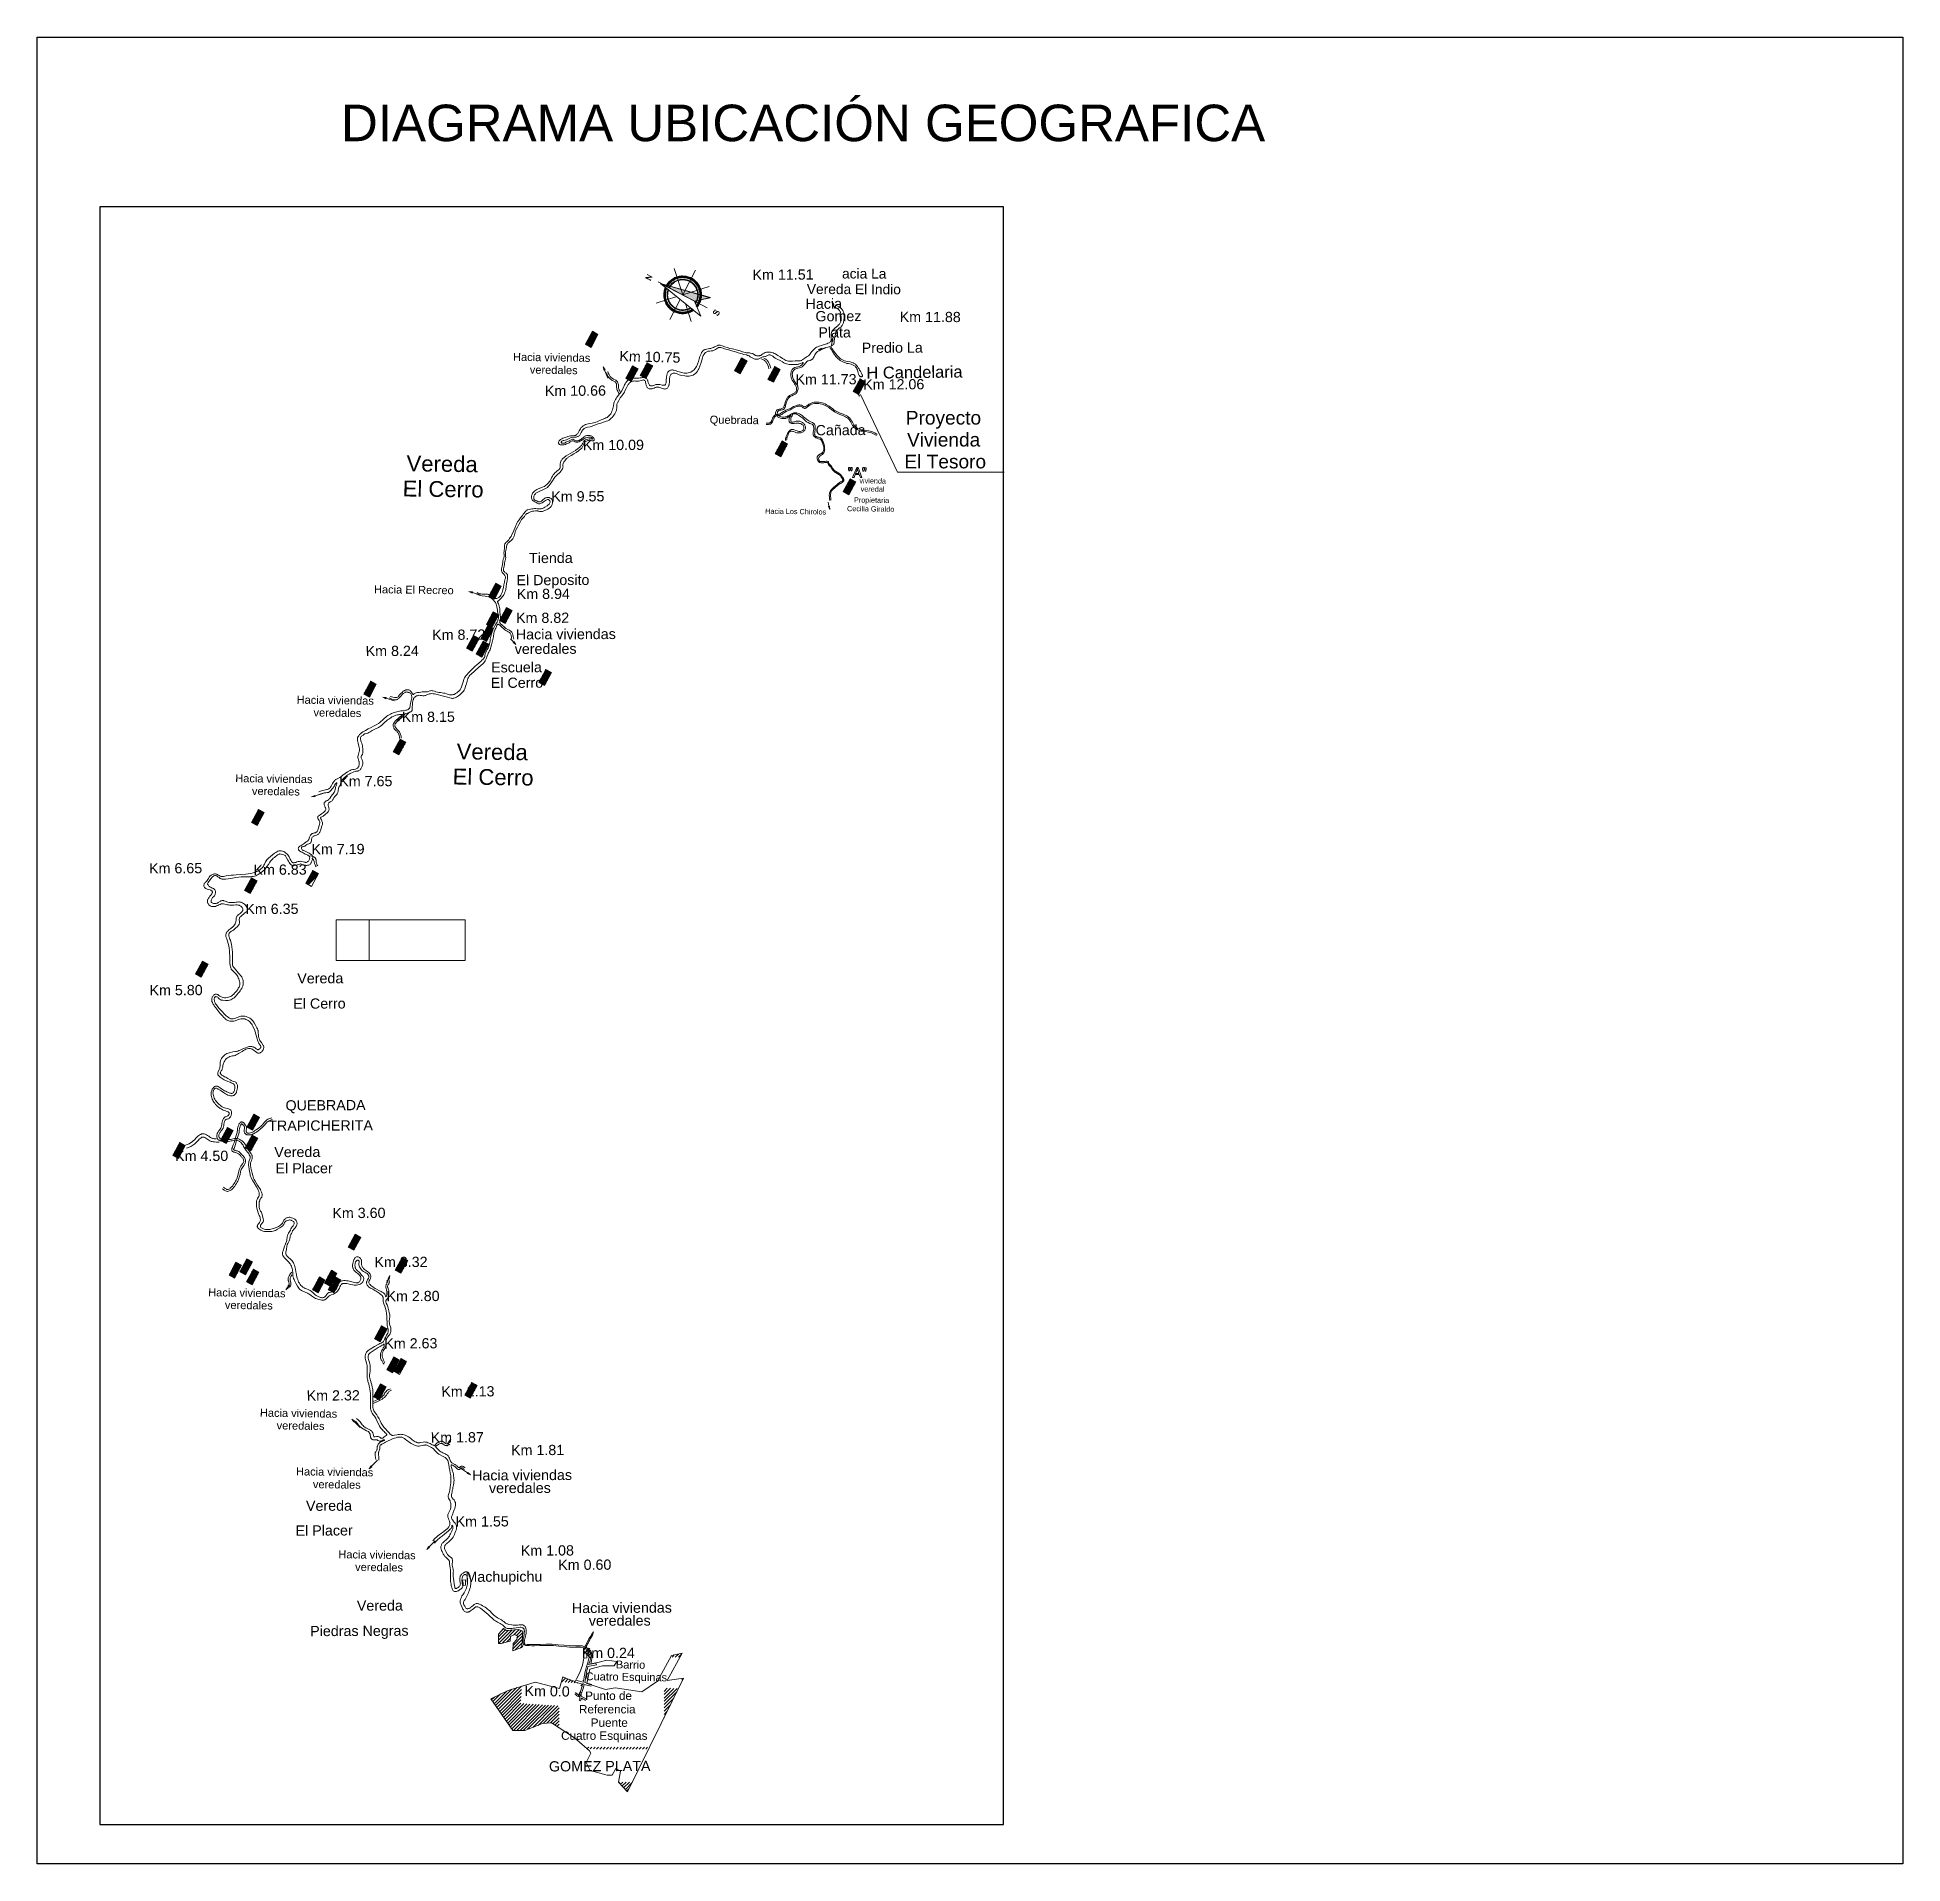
# Model space of a CAD drawing. Header units: metres. Extents: x 227 to 376, y 149 to 264.
# Drawn here: x 227.17 to 257.81, y 234.13 to 264.13 of the extents above; entities that cross this region are included whole.
import ezdxf

# ---------------------------------------------------------------- set-up
doc = ezdxf.new("R2010")
doc.units = ezdxf.units.M
for name, color, linetype, lineweight in [('Cartografia', 251, 'Continuous', 13), ('Esquemas', 7, 'Continuous', 25), ('Norte', 6, 'Continuous', 13), ('Quebrada', 4, 'Continuous', 13), ('textos', 7, 'Continuous', 13), ('Via', 21, 'Continuous', 13)]:
    doc.layers.add(name, color=color, linetype=linetype, lineweight=lineweight)
doc.styles.add('0.6', font='', dxfattribs={"height": 0.6})
doc.styles.add('Textos Catografia', font='arial.ttf')
doc.styles.get('0.6').set_extended_font_data('@Arial Unicode MS')

msp = doc.modelspace()

# ---------------------------------------------------------------- texts
at = {"layer": 'textos', "insert": (242.378, 263.023), "char_height": 0.6, "attachment_point": 2, "style": '0.6'}
msp.add_mtext_dynamic_manual_height_columns('\\pxqj;DIAGRAMA UBICACIÓN GEOGRAFICA', width=20.43166, gutter_width=0.5, heights=[0], dxfattribs=at)
at = {"layer": 'textos', "attachment_point": 7, "style": 'Textos Catografia'}
for s, insert, char_height, rotation in [('Km 11.51', (238.923, 260.143), 0.1678, 0.2617), ('acia La', (240.392, 260.166), 0.1618, 359.8016), ('Hacia', (239.794, 259.666), 0.1678, 0.2617), ('Vereda El Indio', (239.814, 259.911), 0.16176, 359.8016), ('Gomez', (239.956, 259.462), 0.1678, 0.2617), ('Km 11.88', (241.339, 259.451), 0.1678, 359.8712), ('Plata', (240.004, 259.195), 0.1678, 0.2617), ('Hacia viviendas', (234.988, 258.814), 0.12969, 359.2017), ('Km 10.75', (236.733, 258.809), 0.1678, 358.4087), ('Predio La', (240.716, 258.943), 0.1678, 0.2617), ('veredales', (235.263, 258.604), 0.1297, 359.2017), ('H Candelaria', (240.793, 258.519), 0.19382, 0.7276), ('Km 10.66', (235.512, 258.236), 0.1678, 0.2617), ('Km 11.73', (239.628, 258.423), 0.1678, 0.2617), ('Km 12.06', (240.741, 258.341), 0.1678, 0.2617), ('Quebrada', (238.218, 257.75), 0.1297, 359.2017), ('Cañada', (239.959, 257.59), 0.1678, 0.2617), ('Km 10.09', (236.136, 257.345), 0.1678, 0.2617), ('Vereda', (233.238, 256.998), 0.2594, 359.2007), ('El Cerro', (233.174, 256.585), 0.2594, 359.2007), ('vivienda', (240.677, 256.803), 0.0854, 359.2007), ('Km 9.55', (235.617, 256.501), 0.1678, 0.2617), ('Propietaria', (240.588, 256.463), 0.08544, 359.2007), ('veredal', (240.698, 256.668), 0.0854, 359.2007), ('Hacia Los Chirolos', (239.13, 256.303), 0.08544, 359.2007), ('Cecilia Giraldo', (240.474, 256.345), 0.08544, 359.2007), ('Tienda', (235.252, 255.49), 0.1678, 0.2617), ('El Deposito', (235.045, 255.078), 0.16783, 0.2617), ('Hacia El Recreo', (232.704, 254.997), 0.12969, 359.2017), ('Km 8.94', (235.05, 254.899), 0.1678, 0.2617), ('Km 8.82', (235.038, 254.506), 0.1678, 0.2617), ('Km 8.72', (233.66, 254.229), 0.1678, 0.2617), ('Hacia viviendas', (235.035, 254.236), 0.16783, 0.2617), ('Km 8.24', (232.568, 253.963), 0.1678, 0.2617), ('veredales', (235.016, 253.997), 0.1678, 0.2617), ('Escuela', (234.629, 253.694), 0.1678, 0.2617), ('El Cerro', (234.624, 253.44), 0.1678, 0.2617), ('Hacia viviendas', (231.433, 253.183), 0.12969, 359.2017), ('veredales', (231.71, 252.973), 0.1297, 359.2017), ('Km 8.15', (233.16, 252.88), 0.1678, 0.2617), ('Vereda', (234.061, 252.267), 0.2594, 359.2007), ('Hacia viviendas', (230.425, 251.894), 0.12969, 359.2017), ('Km 7.65', (232.135, 251.823), 0.1678, 0.2617), ('El Cerro', (233.995, 251.854), 0.2594, 359.2007), ('veredales', (230.699, 251.684), 0.1297, 359.2017), ('Km 7.19', (231.677, 250.707), 0.1678, 0.2617), ('Km 6.65', (229.01, 250.393), 0.1678, 0.2617), ('Km 6.83', (230.726, 250.37), 0.1678, 0.2617), ('Km 6.35', (230.592, 249.725), 0.1678, 0.2617), ('Km 5.80', (229.018, 248.391), 0.1678, 0.2617), ('Vereda', (231.445, 248.586), 0.1678, 0.2617), ('El Cerro', (231.379, 248.171), 0.1678, 0.2617), ('QUEBRADA', (231.252, 246.456), 0.1678, 0.2617), ('TRAPICHERITA', (230.968, 246.165), 0.16783, 0.2617), ('Km 4.50', (229.438, 245.668), 0.1678, 0.2617), ('Vereda', (231.067, 245.733), 0.1678, 0.2617), ('El Placer', (231.088, 245.465), 0.1678, 0.2617), ('Km 3.60', (232.021, 244.731), 0.1678, 0.2617), ('Km 3.32', (232.712, 243.926), 0.1678, 0.2617), ('Hacia viviendas', (229.981, 243.449), 0.12969, 359.2017), ('veredales', (230.255, 243.242), 0.1297, 359.2017), ('Km 2.80', (232.91, 243.366), 0.1678, 0.2617), ('Km 2.63', (232.874, 242.589), 0.1678, 0.2617), ('Km 2.32', (231.599, 241.734), 0.1678, 0.2617), ('Km 2.13', (233.811, 241.8), 0.1678, 0.2617), ('Hacia viviendas', (230.83, 241.472), 0.12969, 359.2017), ('veredales', (231.105, 241.263), 0.1297, 359.2017), ('Km 1.87', (233.636, 241.045), 0.1678, 0.2617), ('Km 1.81', (234.956, 240.837), 0.1678, 0.2617), ('Hacia viviendas', (231.423, 240.508), 0.12969, 359.2017), ('Hacia viviendas', (234.316, 240.423), 0.16783, 0.2617), ('veredales', (231.7, 240.298), 0.1297, 359.2017), ('veredales', (234.593, 240.214), 0.1678, 0.2617), ('Vereda', (231.588, 239.923), 0.1678, 0.2617), ('El Placer', (231.417, 239.516), 0.1678, 0.2617), ('Km 1.55', (234.046, 239.664), 0.1678, 0.2617), ('Km 1.08', (235.116, 239.187), 0.1678, 0.2617), ('Hacia viviendas', (232.119, 239.146), 0.12969, 359.2017), ('veredales', (232.394, 238.939), 0.1297, 359.2017), ('Km 0.60', (235.731, 238.953), 0.1678, 0.2617), ('Machupichu', (234.207, 238.709), 0.1678, 0.2617), ('Vereda', (232.423, 238.283), 0.1678, 0.2617), ('Hacia viviendas', (235.956, 238.244), 0.16783, 0.2617), ('veredales', (236.233, 238.035), 0.1678, 0.2617), ('Piedras Negras', (231.657, 237.817), 0.16783, 0.2617), ('Km 0.24', (236.117, 237.504), 0.1678, 0.2617), ('Barrio', (236.677, 237.337), 0.1297, 359.2017), ('Cuatro Esquinas', (236.178, 237.105), 0.12969, 359.2017), ('Km 0.0', (235.176, 236.883), 0.1678, 359.2486), ('GOMEZ PLATA', (235.579, 235.643), 0.16783, 0.2617)]:
    msp.add_mtext(s, dxfattribs=dict(at, insert=insert, char_height=char_height, rotation=rotation))
for s, insert, char_height in [('Proyecto', (241.44, 257.701), 0.2244), ('Vivienda', (241.46, 257.405), 0.2244), ('El Tesoro', (241.417, 257.046), 0.2244), ('Punto de', (236.173, 236.819), 0.1374), ('Referencia', (236.072, 236.597), 0.1374), ('Cuatro Esquinas', (235.778, 236.124), 0.13736), ('Puente', (236.265, 236.377), 0.1374)]:
    msp.add_mtext(s, dxfattribs=dict(at, insert=insert, char_height=char_height))

# ---------------------------------------------------------------- blocks, each defined once
blk = doc.blocks.new('NORTE')
at = {"layer": 'Norte', "lineweight": 20}
for points in [[(-0.038, 0.58), (-0.04, 0.671)], [(-0.034, 0.58), (-0.035, 0.671), (0.018, 0.588)], [(-0.035, 0.662), (0.018, 0.58), (0.017, 0.671)], [(-0.327, 0.319), (-0.07, 0.069)], [(-0.005, 0.408), (0.002, -0.221), (0.176, -0.425), (-0.005, 0.408), (-0.167, -0.429), (0.002, -0.221)], [(-0.052, 0.58), (-0.025, 0.58)], [(-0.005, 0.457), (0.005, -0.456)], [(0.456, 0.005), (0, 0), (0.319, 0.327)], [(0, 0), (0.326, -0.319)], [(-0.457, -0.005), (-0.084, -0.001)], [(-0.319, -0.326), (-0.105, -0.107)], [(0.029, -0.592), (0.033, -0.58), (0.034, -0.606), (0.029, -0.592), (0.02, -0.584), (0.007, -0.58), (-0.006, -0.58), (-0.019, -0.584), (-0.028, -0.593), (-0.028, -0.602), (-0.023, -0.61), (-0.019, -0.614), (-0.01, -0.619), (0.016, -0.627), (0.025, -0.632), (0.034, -0.64)], [(-0.028, -0.602), (-0.019, -0.61), (-0.01, -0.614), (0.016, -0.623), (0.025, -0.627), (0.03, -0.631), (0.034, -0.64), (0.034, -0.658), (0.025, -0.666), (0.012, -0.671), (-0.001, -0.671), (-0.014, -0.667), (-0.023, -0.658), (-0.028, -0.645), (-0.027, -0.671), (-0.023, -0.658)]]:
    blk.add_lwpolyline(points, dxfattribs=at)
at = {"layer": 'Norte', "lineweight": 5}
for points in [[(-0.028, 0.309), (-0.025, 0.282), (-0.042, 0.28), (-0.058, 0.277), (-0.074, 0.273), (-0.091, 0.268), (-0.106, 0.262), (-0.121, 0.256), (-0.136, 0.248), (-0.151, 0.239), (-0.164, 0.231), (-0.178, 0.221), (-0.19, 0.21), (-0.203, 0.198), (-0.222, 0.217), (-0.209, 0.23), (-0.195, 0.241), (-0.18, 0.253), (-0.165, 0.263), (-0.15, 0.272), (-0.133, 0.28), (-0.117, 0.288), (-0.099, 0.294), (-0.082, 0.3), (-0.064, 0.304), (-0.046, 0.307)], [(0.173, -0.421), (0.002, -0.221), (-0.005, 0.408)], [(0.31, 0.003), (0.283, 0.003), (0.282, 0.02), (0.28, 0.037), (0.278, 0.054), (0.274, 0.071), (0.269, 0.087), (0.263, 0.103), (0.256, 0.119), (0.249, 0.134), (0.24, 0.149), (0.231, 0.163), (0.221, 0.177), (0.209, 0.19), (0.198, 0.203), (0.185, 0.214), (0.172, 0.225), (0.158, 0.235), (0.144, 0.243), (0.129, 0.252), (0.113, 0.26), (0.097, 0.266), (0.081, 0.271), (0.064, 0.276), (0.048, 0.279), (0.031, 0.282), (0.013, 0.282), (-0.003, 0.283), (-0.003, 0.311), (0.015, 0.31), (0.034, 0.309), (0.052, 0.306), (0.07, 0.303), (0.089, 0.297), (0.107, 0.292), (0.124, 0.284), (0.141, 0.276), (0.158, 0.268), (0.173, 0.258), (0.188, 0.247), (0.203, 0.235), (0.217, 0.222), (0.23, 0.209), (0.242, 0.194), (0.254, 0.179), (0.264, 0.164), (0.273, 0.148), (0.281, 0.131), (0.289, 0.113), (0.295, 0.096), (0.301, 0.078), (0.305, 0.06), (0.308, 0.041), (0.309, 0.022)], [(-0.222, 0.217), (-0.203, 0.198), (-0.214, 0.186), (-0.225, 0.172), (-0.235, 0.158), (-0.244, 0.144), (-0.252, 0.129), (-0.26, 0.113), (-0.266, 0.097), (-0.272, 0.081), (-0.276, 0.065), (-0.279, 0.048), (-0.282, 0.031), (-0.283, 0.014), (-0.283, -0.003), (-0.311, -0.003), (-0.311, 0.015), (-0.309, 0.034), (-0.307, 0.053), (-0.303, 0.071), (-0.298, 0.089), (-0.292, 0.107), (-0.284, 0.124), (-0.276, 0.142), (-0.268, 0.158), (-0.258, 0.174), (-0.247, 0.189), (-0.235, 0.203)], [(-0.183, 0.179), (-0.176, 0.172), (-0.187, 0.161), (-0.197, 0.148), (-0.207, 0.135), (-0.215, 0.121), (-0.223, 0.107), (-0.229, 0.092), (-0.234, 0.076), (-0.239, 0.061), (-0.243, 0.046), (-0.245, 0.03), (-0.246, 0.013), (-0.247, -0.003), (-0.256, -0.003), (-0.256, 0.014), (-0.254, 0.031), (-0.252, 0.048), (-0.248, 0.064), (-0.243, 0.08), (-0.237, 0.095), (-0.231, 0.111), (-0.223, 0.125), (-0.214, 0.14), (-0.205, 0.154), (-0.195, 0.166)], [(-0.036, 0.254), (-0.035, 0.244), (-0.051, 0.241), (-0.066, 0.237), (-0.082, 0.233), (-0.097, 0.227), (-0.111, 0.22), (-0.125, 0.213), (-0.14, 0.204), (-0.152, 0.194), (-0.165, 0.184), (-0.176, 0.172), (-0.183, 0.179), (-0.171, 0.191), (-0.158, 0.201), (-0.144, 0.211), (-0.131, 0.22), (-0.116, 0.228), (-0.101, 0.235), (-0.085, 0.241), (-0.069, 0.246), (-0.053, 0.25)], [(0.256, 0.003), (0.246, 0.003), (0.246, 0.019), (0.244, 0.035), (0.241, 0.051), (0.237, 0.066), (0.232, 0.082), (0.227, 0.097), (0.219, 0.111), (0.212, 0.125), (0.203, 0.14), (0.194, 0.152), (0.183, 0.165), (0.172, 0.176), (0.16, 0.187), (0.148, 0.197), (0.135, 0.207), (0.121, 0.215), (0.106, 0.223), (0.091, 0.229), (0.076, 0.234), (0.061, 0.239), (0.045, 0.242), (0.03, 0.245), (0.013, 0.246), (-0.003, 0.247), (-0.003, 0.256), (0.013, 0.256), (0.03, 0.254), (0.047, 0.252), (0.063, 0.248), (0.079, 0.243), (0.095, 0.237), (0.11, 0.231), (0.125, 0.223), (0.14, 0.215), (0.153, 0.205), (0.166, 0.194), (0.178, 0.183), (0.191, 0.171), (0.201, 0.158), (0.211, 0.144), (0.22, 0.13), (0.227, 0.115), (0.235, 0.101), (0.241, 0.085), (0.246, 0.069), (0.25, 0.053), (0.253, 0.036), (0.255, 0.019)], [(0.182, -0.178), (0.176, -0.172), (0.187, -0.16), (0.197, -0.148), (0.207, -0.135), (0.215, -0.121), (0.222, -0.107), (0.229, -0.092), (0.234, -0.076), (0.239, -0.061), (0.242, -0.046), (0.244, -0.03), (0.246, -0.013), (0.246, 0.003), (0.256, 0.003), (0.255, -0.014), (0.254, -0.031), (0.251, -0.047), (0.248, -0.064), (0.243, -0.079), (0.237, -0.095), (0.23, -0.111), (0.223, -0.125), (0.214, -0.14), (0.205, -0.153), (0.194, -0.166)], [(0.221, -0.217), (0.202, -0.198), (0.213, -0.185), (0.225, -0.172), (0.234, -0.158), (0.243, -0.144), (0.252, -0.129), (0.259, -0.113), (0.266, -0.097), (0.271, -0.081), (0.275, -0.064), (0.279, -0.048), (0.281, -0.031), (0.282, -0.014), (0.283, 0.003), (0.31, 0.003), (0.31, -0.015), (0.309, -0.034), (0.306, -0.052), (0.302, -0.071), (0.297, -0.089), (0.291, -0.107), (0.284, -0.124), (0.276, -0.141), (0.267, -0.158), (0.257, -0.173), (0.246, -0.188), (0.234, -0.203)], [(-0.311, -0.003), (-0.283, -0.003), (-0.282, -0.02), (-0.281, -0.037), (-0.278, -0.054), (-0.274, -0.07), (-0.27, -0.087), (-0.264, -0.103), (-0.257, -0.119), (-0.25, -0.134), (-0.241, -0.149), (-0.231, -0.163), (-0.221, -0.177), (-0.21, -0.19), (-0.198, -0.202), (-0.217, -0.222), (-0.23, -0.208), (-0.243, -0.194), (-0.254, -0.179), (-0.264, -0.163), (-0.274, -0.147), (-0.282, -0.13), (-0.289, -0.113), (-0.296, -0.095), (-0.3, -0.078), (-0.305, -0.059), (-0.308, -0.041), (-0.31, -0.022)], [(-0.256, -0.003), (-0.247, -0.003), (-0.246, -0.019), (-0.244, -0.035), (-0.241, -0.051), (-0.237, -0.066), (-0.233, -0.082), (-0.227, -0.097), (-0.22, -0.111), (-0.212, -0.125), (-0.203, -0.139), (-0.194, -0.152), (-0.184, -0.164), (-0.172, -0.176), (-0.179, -0.182), (-0.19, -0.17), (-0.201, -0.158), (-0.211, -0.144), (-0.22, -0.13), (-0.228, -0.115), (-0.235, -0.101), (-0.241, -0.085), (-0.247, -0.068), (-0.25, -0.052), (-0.253, -0.036), (-0.255, -0.019)], [(-0.217, -0.222), (-0.198, -0.202), (-0.186, -0.214), (-0.172, -0.225), (-0.158, -0.235), (-0.144, -0.243), (-0.129, -0.252), (-0.142, -0.276), (-0.158, -0.268), (-0.174, -0.258), (-0.189, -0.246), (-0.203, -0.235)], [(-0.179, -0.182), (-0.172, -0.176), (-0.162, -0.186), (-0.15, -0.196), (-0.137, -0.205), (-0.124, -0.213), (-0.129, -0.221), (-0.142, -0.213), (-0.155, -0.203), (-0.167, -0.194)], [(-0.058, -0.305), (-0.053, -0.278), (-0.034, -0.281), (-0.016, -0.282), (0.003, -0.283), (0.003, -0.311), (-0.017, -0.31), (-0.038, -0.308)], [(-0.022, -0.255), (-0.021, -0.245), (0.003, -0.246), (0.019, -0.245), (0.035, -0.244), (0.05, -0.241), (0.066, -0.237), (0.081, -0.233), (0.097, -0.227), (0.111, -0.22), (0.125, -0.212), (0.139, -0.203), (0.152, -0.194), (0.164, -0.184), (0.176, -0.172), (0.182, -0.178), (0.17, -0.19), (0.158, -0.201), (0.144, -0.211), (0.13, -0.22), (0.115, -0.228), (0.1, -0.235), (0.085, -0.241), (0.068, -0.246), (0.052, -0.25), (0.036, -0.253), (0.019, -0.255), (0.003, -0.256)], [(0.003, -0.311), (0.003, -0.283), (0.02, -0.282), (0.037, -0.28), (0.054, -0.278), (0.07, -0.274), (0.087, -0.269), (0.103, -0.264), (0.119, -0.257), (0.134, -0.249), (0.149, -0.241), (0.163, -0.231), (0.176, -0.221), (0.19, -0.21), (0.202, -0.198), (0.221, -0.217), (0.208, -0.23), (0.194, -0.242), (0.179, -0.254), (0.164, -0.264), (0.147, -0.273), (0.13, -0.282), (0.113, -0.289), (0.095, -0.295), (0.077, -0.3), (0.059, -0.305), (0.04, -0.308), (0.022, -0.309)]]:
    blk.add_lwpolyline(points, close=True, dxfattribs=at)
for points in [[(-0.046, 0.307), (-0.042, 0.28), (-0.064, 0.304)], [(-0.028, 0.309), (-0.025, 0.282), (-0.046, 0.307)], [(-0.025, 0.282), (-0.046, 0.307), (-0.042, 0.28)], [(0.015, 0.31), (0.013, 0.282), (-0.003, 0.311)], [(0.013, 0.282), (-0.003, 0.311), (-0.003, 0.283)], [(0.031, 0.282), (0.015, 0.31), (0.013, 0.282)], [(0.034, 0.309), (0.031, 0.282), (0.015, 0.31)], [(0.048, 0.279), (0.034, 0.309), (0.031, 0.282)], [(0.052, 0.306), (0.048, 0.279), (0.034, 0.309)], [(-0.309, 0.034), (-0.282, 0.031), (-0.311, 0.015)], [(-0.282, 0.031), (-0.311, 0.015), (-0.283, 0.014)], [(-0.311, 0.015), (-0.283, 0.014), (-0.311, -0.003)], [(-0.283, 0.014), (-0.311, -0.003), (-0.283, -0.003)], [(-0.307, 0.053), (-0.279, 0.048), (-0.309, 0.034)], [(-0.279, 0.048), (-0.309, 0.034), (-0.282, 0.031)], [(-0.303, 0.071), (-0.276, 0.065), (-0.307, 0.053)], [(-0.276, 0.065), (-0.307, 0.053), (-0.279, 0.048)], [(-0.298, 0.089), (-0.272, 0.081), (-0.303, 0.071)], [(-0.272, 0.081), (-0.303, 0.071), (-0.276, 0.065)], [(-0.292, 0.107), (-0.266, 0.097), (-0.298, 0.089)], [(-0.266, 0.097), (-0.298, 0.089), (-0.272, 0.081)], [(-0.284, 0.124), (-0.26, 0.113), (-0.292, 0.107)], [(-0.26, 0.113), (-0.292, 0.107), (-0.266, 0.097)], [(-0.276, 0.142), (-0.252, 0.129), (-0.284, 0.124)], [(-0.252, 0.129), (-0.284, 0.124), (-0.26, 0.113)], [(-0.268, 0.158), (-0.244, 0.144), (-0.276, 0.142)], [(-0.244, 0.144), (-0.276, 0.142), (-0.252, 0.129)], [(-0.258, 0.174), (-0.235, 0.158), (-0.268, 0.158)], [(-0.235, 0.158), (-0.268, 0.158), (-0.244, 0.144)], [(-0.247, 0.189), (-0.225, 0.172), (-0.258, 0.174)], [(-0.225, 0.172), (-0.258, 0.174), (-0.235, 0.158)], [(-0.254, 0.031), (-0.245, 0.03), (-0.256, 0.014)], [(-0.245, 0.03), (-0.256, 0.014), (-0.246, 0.013)], [(-0.256, 0.014), (-0.246, 0.013), (-0.256, -0.003)], [(-0.246, 0.013), (-0.256, -0.003), (-0.247, -0.003)], [(-0.252, 0.048), (-0.243, 0.046), (-0.254, 0.031)], [(-0.243, 0.046), (-0.254, 0.031), (-0.245, 0.03)], [(-0.248, 0.064), (-0.239, 0.061), (-0.252, 0.048)], [(-0.239, 0.061), (-0.252, 0.048), (-0.243, 0.046)], [(-0.243, 0.08), (-0.234, 0.076), (-0.248, 0.064)], [(-0.234, 0.076), (-0.248, 0.064), (-0.239, 0.061)], [(-0.235, 0.203), (-0.214, 0.186), (-0.247, 0.189)], [(-0.214, 0.186), (-0.247, 0.189), (-0.225, 0.172)], [(-0.237, 0.095), (-0.229, 0.092), (-0.243, 0.08)], [(-0.229, 0.092), (-0.243, 0.08), (-0.234, 0.076)], [(-0.231, 0.111), (-0.223, 0.107), (-0.237, 0.095)], [(-0.223, 0.107), (-0.237, 0.095), (-0.229, 0.092)], [(-0.222, 0.217), (-0.203, 0.198), (-0.235, 0.203)], [(-0.203, 0.198), (-0.235, 0.203), (-0.214, 0.186)], [(-0.223, 0.125), (-0.215, 0.121), (-0.231, 0.111)], [(-0.215, 0.121), (-0.231, 0.111), (-0.223, 0.107)], [(-0.214, 0.14), (-0.207, 0.135), (-0.223, 0.125)], [(-0.207, 0.135), (-0.223, 0.125), (-0.215, 0.121)], [(-0.209, 0.23), (-0.19, 0.21), (-0.222, 0.217)], [(-0.19, 0.21), (-0.222, 0.217), (-0.203, 0.198)], [(-0.205, 0.154), (-0.197, 0.148), (-0.214, 0.14)], [(-0.197, 0.148), (-0.214, 0.14), (-0.207, 0.135)], [(-0.195, 0.241), (-0.178, 0.221), (-0.209, 0.23)], [(-0.178, 0.221), (-0.209, 0.23), (-0.19, 0.21)], [(-0.195, 0.166), (-0.187, 0.161), (-0.205, 0.154)], [(-0.187, 0.161), (-0.205, 0.154), (-0.197, 0.148)], [(-0.18, 0.253), (-0.164, 0.231), (-0.195, 0.241)], [(-0.164, 0.231), (-0.195, 0.241), (-0.178, 0.221)], [(-0.183, 0.179), (-0.176, 0.172), (-0.195, 0.166)], [(-0.176, 0.172), (-0.195, 0.166), (-0.187, 0.161)], [(-0.171, 0.191), (-0.165, 0.184), (-0.183, 0.179)], [(-0.165, 0.184), (-0.183, 0.179), (-0.176, 0.172)], [(-0.165, 0.263), (-0.151, 0.239), (-0.18, 0.253)], [(-0.151, 0.239), (-0.18, 0.253), (-0.164, 0.231)], [(-0.158, 0.201), (-0.152, 0.194), (-0.171, 0.191)], [(-0.152, 0.194), (-0.171, 0.191), (-0.165, 0.184)], [(-0.15, 0.272), (-0.136, 0.248), (-0.165, 0.263)], [(-0.136, 0.248), (-0.165, 0.263), (-0.151, 0.239)], [(-0.144, 0.211), (-0.14, 0.204), (-0.158, 0.201)], [(-0.14, 0.204), (-0.158, 0.201), (-0.152, 0.194)], [(-0.133, 0.28), (-0.121, 0.256), (-0.15, 0.272)], [(-0.121, 0.256), (-0.15, 0.272), (-0.136, 0.248)], [(-0.131, 0.22), (-0.125, 0.213), (-0.144, 0.211)], [(-0.125, 0.213), (-0.144, 0.211), (-0.14, 0.204)], [(-0.117, 0.288), (-0.106, 0.262), (-0.133, 0.28)], [(-0.106, 0.262), (-0.133, 0.28), (-0.121, 0.256)], [(-0.116, 0.228), (-0.111, 0.22), (-0.131, 0.22)], [(-0.111, 0.22), (-0.131, 0.22), (-0.125, 0.213)], [(-0.099, 0.294), (-0.091, 0.268), (-0.117, 0.288)], [(-0.091, 0.268), (-0.117, 0.288), (-0.106, 0.262)], [(-0.101, 0.235), (-0.097, 0.227), (-0.116, 0.228)], [(-0.097, 0.227), (-0.116, 0.228), (-0.111, 0.22)], [(-0.085, 0.241), (-0.082, 0.233), (-0.101, 0.235)], [(-0.082, 0.233), (-0.101, 0.235), (-0.097, 0.227)], [(-0.082, 0.3), (-0.074, 0.273), (-0.099, 0.294)], [(-0.074, 0.273), (-0.099, 0.294), (-0.091, 0.268)], [(-0.069, 0.246), (-0.066, 0.237), (-0.085, 0.241)], [(-0.066, 0.237), (-0.085, 0.241), (-0.082, 0.233)], [(-0.064, 0.304), (-0.058, 0.277), (-0.082, 0.3)], [(-0.058, 0.277), (-0.082, 0.3), (-0.074, 0.273)], [(-0.053, 0.25), (-0.051, 0.241), (-0.069, 0.246)], [(-0.051, 0.241), (-0.069, 0.246), (-0.066, 0.237)], [(-0.042, 0.28), (-0.064, 0.304), (-0.058, 0.277)], [(-0.036, 0.254), (-0.035, 0.244), (-0.053, 0.25)], [(-0.035, 0.244), (-0.053, 0.25), (-0.051, 0.241)], [(0.013, 0.256), (0.013, 0.246), (-0.003, 0.256)], [(0.013, 0.246), (-0.003, 0.256), (-0.003, 0.247)], [(0.03, 0.254), (0.03, 0.245), (0.013, 0.256)], [(0.03, 0.245), (0.013, 0.256), (0.013, 0.246)], [(0.047, 0.252), (0.045, 0.242), (0.03, 0.254)], [(0.045, 0.242), (0.03, 0.254), (0.03, 0.245)], [(0.061, 0.239), (0.047, 0.252), (0.045, 0.242)], [(0.063, 0.248), (0.061, 0.239), (0.047, 0.252)], [(0.064, 0.276), (0.052, 0.306), (0.048, 0.279)], [(0.07, 0.303), (0.064, 0.276), (0.052, 0.306)], [(0.076, 0.234), (0.063, 0.248), (0.061, 0.239)], [(0.079, 0.243), (0.076, 0.234), (0.063, 0.248)], [(0.081, 0.271), (0.07, 0.303), (0.064, 0.276)], [(0.089, 0.297), (0.081, 0.271), (0.07, 0.303)], [(0.091, 0.229), (0.079, 0.243), (0.076, 0.234)], [(0.095, 0.237), (0.091, 0.229), (0.079, 0.243)], [(0.097, 0.266), (0.089, 0.297), (0.081, 0.271)], [(0.107, 0.292), (0.097, 0.266), (0.089, 0.297)], [(0.106, 0.223), (0.095, 0.237), (0.091, 0.229)], [(0.11, 0.231), (0.106, 0.223), (0.095, 0.237)], [(0.113, 0.26), (0.107, 0.292), (0.097, 0.266)], [(0.121, 0.215), (0.11, 0.231), (0.106, 0.223)], [(0.124, 0.284), (0.113, 0.26), (0.107, 0.292)], [(0.125, 0.223), (0.121, 0.215), (0.11, 0.231)], [(0.129, 0.252), (0.124, 0.284), (0.113, 0.26)], [(0.135, 0.207), (0.125, 0.223), (0.121, 0.215)], [(0.141, 0.276), (0.129, 0.252), (0.124, 0.284)], [(0.14, 0.215), (0.135, 0.207), (0.125, 0.223)], [(0.144, 0.243), (0.141, 0.276), (0.129, 0.252)], [(0.148, 0.197), (0.14, 0.215), (0.135, 0.207)], [(0.153, 0.205), (0.148, 0.197), (0.14, 0.215)], [(0.158, 0.268), (0.144, 0.243), (0.141, 0.276)], [(0.158, 0.235), (0.158, 0.268), (0.144, 0.243)], [(0.16, 0.187), (0.153, 0.205), (0.148, 0.197)], [(0.166, 0.194), (0.16, 0.187), (0.153, 0.205)], [(0.173, 0.258), (0.158, 0.235), (0.158, 0.268)], [(0.172, 0.225), (0.173, 0.258), (0.158, 0.235)], [(0.172, 0.176), (0.166, 0.194), (0.16, 0.187)], [(0.178, 0.183), (0.172, 0.176), (0.166, 0.194)], [(0.188, 0.247), (0.172, 0.225), (0.173, 0.258)], [(0.185, 0.214), (0.188, 0.247), (0.172, 0.225)], [(0.183, 0.165), (0.178, 0.183), (0.172, 0.176)], [(0.191, 0.171), (0.183, 0.165), (0.178, 0.183)], [(0.194, 0.152), (0.191, 0.171), (0.183, 0.165)], [(0.203, 0.235), (0.185, 0.214), (0.188, 0.247)], [(0.198, 0.203), (0.203, 0.235), (0.185, 0.214)], [(0.201, 0.158), (0.194, 0.152), (0.191, 0.171)], [(0.203, 0.14), (0.201, 0.158), (0.194, 0.152)], [(0.217, 0.222), (0.198, 0.203), (0.203, 0.235)], [(0.209, 0.19), (0.217, 0.222), (0.198, 0.203)], [(0.211, 0.144), (0.203, 0.14), (0.201, 0.158)], [(0.212, 0.125), (0.211, 0.144), (0.203, 0.14)], [(0.23, 0.209), (0.209, 0.19), (0.217, 0.222)], [(0.221, 0.177), (0.23, 0.209), (0.209, 0.19)], [(0.22, 0.13), (0.212, 0.125), (0.211, 0.144)], [(0.219, 0.111), (0.22, 0.13), (0.212, 0.125)], [(0.227, 0.115), (0.219, 0.111), (0.22, 0.13)], [(0.227, 0.097), (0.227, 0.115), (0.219, 0.111)], [(0.242, 0.194), (0.221, 0.177), (0.23, 0.209)], [(0.231, 0.163), (0.242, 0.194), (0.221, 0.177)], [(0.235, 0.101), (0.227, 0.097), (0.227, 0.115)], [(0.232, 0.082), (0.235, 0.101), (0.227, 0.097)], [(0.254, 0.179), (0.231, 0.163), (0.242, 0.194)], [(0.24, 0.149), (0.254, 0.179), (0.231, 0.163)], [(0.241, 0.085), (0.232, 0.082), (0.235, 0.101)], [(0.237, 0.066), (0.241, 0.085), (0.232, 0.082)], [(0.246, 0.069), (0.237, 0.066), (0.241, 0.085)], [(0.241, 0.051), (0.246, 0.069), (0.237, 0.066)], [(0.264, 0.164), (0.24, 0.149), (0.254, 0.179)], [(0.249, 0.134), (0.264, 0.164), (0.24, 0.149)], [(0.25, 0.053), (0.241, 0.051), (0.246, 0.069)], [(0.244, 0.035), (0.25, 0.053), (0.241, 0.051)], [(0.253, 0.036), (0.244, 0.035), (0.25, 0.053)], [(0.246, 0.019), (0.253, 0.036), (0.244, 0.035)], [(0.255, 0.019), (0.246, 0.019), (0.253, 0.036)], [(0.256, 0.003), (0.246, 0.003), (0.255, 0.019)], [(0.246, 0.003), (0.255, 0.019), (0.246, 0.019)], [(0.255, -0.014), (0.246, -0.013), (0.256, 0.003)], [(0.246, -0.013), (0.256, 0.003), (0.246, 0.003)], [(0.273, 0.148), (0.249, 0.134), (0.264, 0.164)], [(0.256, 0.119), (0.273, 0.148), (0.249, 0.134)], [(0.281, 0.131), (0.256, 0.119), (0.273, 0.148)], [(0.263, 0.103), (0.281, 0.131), (0.256, 0.119)], [(0.289, 0.113), (0.263, 0.103), (0.281, 0.131)], [(0.269, 0.087), (0.289, 0.113), (0.263, 0.103)], [(0.295, 0.096), (0.269, 0.087), (0.289, 0.113)], [(0.274, 0.071), (0.295, 0.096), (0.269, 0.087)], [(0.301, 0.078), (0.274, 0.071), (0.295, 0.096)], [(0.278, 0.054), (0.301, 0.078), (0.274, 0.071)], [(0.305, 0.06), (0.278, 0.054), (0.301, 0.078)], [(0.28, 0.037), (0.305, 0.06), (0.278, 0.054)], [(0.308, 0.041), (0.28, 0.037), (0.305, 0.06)], [(0.282, 0.02), (0.308, 0.041), (0.28, 0.037)], [(0.309, 0.022), (0.282, 0.02), (0.308, 0.041)], [(0.283, 0.003), (0.309, 0.022), (0.282, 0.02)], [(0.31, -0.015), (0.282, -0.014), (0.31, 0.003)], [(0.282, -0.014), (0.31, 0.003), (0.283, 0.003)], [(0.31, 0.003), (0.283, 0.003), (0.309, 0.022)], [(-0.311, -0.003), (-0.283, -0.003), (-0.31, -0.022)], [(-0.283, -0.003), (-0.31, -0.022), (-0.282, -0.02)], [(-0.31, -0.022), (-0.282, -0.02), (-0.308, -0.041)], [(-0.282, -0.02), (-0.308, -0.041), (-0.281, -0.037)], [(-0.308, -0.041), (-0.281, -0.037), (-0.305, -0.059)], [(-0.281, -0.037), (-0.305, -0.059), (-0.278, -0.054)], [(-0.305, -0.059), (-0.278, -0.054), (-0.3, -0.078)], [(-0.278, -0.054), (-0.3, -0.078), (-0.274, -0.07)], [(-0.3, -0.078), (-0.274, -0.07), (-0.296, -0.095)], [(-0.274, -0.07), (-0.296, -0.095), (-0.27, -0.087)], [(-0.296, -0.095), (-0.27, -0.087), (-0.289, -0.113)], [(-0.27, -0.087), (-0.289, -0.113), (-0.264, -0.103)], [(-0.289, -0.113), (-0.264, -0.103), (-0.282, -0.13)], [(-0.264, -0.103), (-0.282, -0.13), (-0.257, -0.119)], [(-0.282, -0.13), (-0.257, -0.119), (-0.274, -0.147)], [(-0.257, -0.119), (-0.274, -0.147), (-0.25, -0.134)], [(-0.274, -0.147), (-0.25, -0.134), (-0.264, -0.163)], [(-0.25, -0.134), (-0.264, -0.163), (-0.241, -0.149)], [(-0.264, -0.163), (-0.241, -0.149), (-0.254, -0.179)], [(-0.256, -0.003), (-0.247, -0.003), (-0.255, -0.019)], [(-0.247, -0.003), (-0.255, -0.019), (-0.246, -0.019)], [(-0.255, -0.019), (-0.246, -0.019), (-0.253, -0.036)], [(-0.241, -0.149), (-0.254, -0.179), (-0.231, -0.163)], [(-0.254, -0.179), (-0.231, -0.163), (-0.243, -0.194)], [(-0.246, -0.019), (-0.253, -0.036), (-0.244, -0.035)], [(-0.253, -0.036), (-0.244, -0.035), (-0.25, -0.052)], [(-0.244, -0.035), (-0.25, -0.052), (-0.241, -0.051)], [(-0.25, -0.052), (-0.241, -0.051), (-0.247, -0.068)], [(-0.241, -0.051), (-0.247, -0.068), (-0.237, -0.066)], [(-0.247, -0.068), (-0.237, -0.066), (-0.241, -0.085)], [(-0.231, -0.163), (-0.243, -0.194), (-0.221, -0.177)], [(-0.243, -0.194), (-0.221, -0.177), (-0.23, -0.208)], [(-0.237, -0.066), (-0.241, -0.085), (-0.233, -0.082)], [(-0.241, -0.085), (-0.233, -0.082), (-0.235, -0.101)], [(-0.233, -0.082), (-0.235, -0.101), (-0.227, -0.097)], [(-0.235, -0.101), (-0.227, -0.097), (-0.228, -0.115)], [(-0.221, -0.177), (-0.23, -0.208), (-0.21, -0.19)], [(-0.23, -0.208), (-0.21, -0.19), (-0.217, -0.222)], [(-0.227, -0.097), (-0.228, -0.115), (-0.22, -0.111)], [(-0.228, -0.115), (-0.22, -0.111), (-0.22, -0.13)], [(-0.22, -0.111), (-0.22, -0.13), (-0.212, -0.125)], [(-0.22, -0.13), (-0.212, -0.125), (-0.211, -0.144)], [(-0.21, -0.19), (-0.217, -0.222), (-0.198, -0.202)], [(-0.217, -0.222), (-0.198, -0.202), (-0.203, -0.235)], [(-0.212, -0.125), (-0.211, -0.144), (-0.203, -0.139)], [(-0.211, -0.144), (-0.203, -0.139), (-0.201, -0.158)], [(-0.203, -0.139), (-0.201, -0.158), (-0.194, -0.152)], [(-0.198, -0.202), (-0.203, -0.235), (-0.186, -0.214)], [(-0.203, -0.235), (-0.186, -0.214), (-0.189, -0.246)], [(-0.201, -0.158), (-0.194, -0.152), (-0.19, -0.17)], [(-0.194, -0.152), (-0.19, -0.17), (-0.184, -0.164)], [(-0.19, -0.17), (-0.184, -0.164), (-0.179, -0.182)], [(-0.186, -0.214), (-0.189, -0.246), (-0.172, -0.225)], [(-0.189, -0.246), (-0.172, -0.225), (-0.174, -0.258)], [(-0.184, -0.164), (-0.179, -0.182), (-0.172, -0.176)], [(-0.172, -0.225), (-0.174, -0.258), (-0.158, -0.235)], [(-0.174, -0.258), (-0.158, -0.235), (-0.158, -0.268)], [(-0.158, -0.235), (-0.158, -0.268), (-0.144, -0.243)], [(-0.158, -0.268), (-0.144, -0.243), (-0.142, -0.276)], [(-0.144, -0.243), (-0.142, -0.276), (-0.129, -0.252)], [(-0.058, -0.305), (-0.053, -0.278), (-0.038, -0.308)], [(-0.053, -0.278), (-0.038, -0.308), (-0.034, -0.281)], [(-0.038, -0.308), (-0.034, -0.281), (-0.017, -0.31)], [(-0.034, -0.281), (-0.017, -0.31), (-0.016, -0.282)], [(-0.022, -0.255), (-0.021, -0.245), (0.003, -0.256)], [(-0.021, -0.245), (0.003, -0.256), (0.003, -0.246)], [(-0.017, -0.31), (-0.016, -0.282), (0.003, -0.311)], [(-0.016, -0.282), (0.003, -0.311), (0.003, -0.283)], [(0.003, -0.246), (0.019, -0.255), (0.019, -0.245)], [(0.003, -0.256), (0.003, -0.246), (0.019, -0.255)], [(0.003, -0.283), (0.022, -0.309), (0.02, -0.282)], [(0.003, -0.311), (0.003, -0.283), (0.022, -0.309)], [(0.019, -0.245), (0.036, -0.253), (0.035, -0.244)], [(0.019, -0.255), (0.019, -0.245), (0.036, -0.253)], [(0.02, -0.282), (0.04, -0.308), (0.037, -0.28)], [(0.022, -0.309), (0.02, -0.282), (0.04, -0.308)], [(0.035, -0.244), (0.052, -0.25), (0.05, -0.241)], [(0.036, -0.253), (0.035, -0.244), (0.052, -0.25)], [(0.037, -0.28), (0.059, -0.305), (0.054, -0.278)], [(0.04, -0.308), (0.037, -0.28), (0.059, -0.305)], [(0.05, -0.241), (0.068, -0.246), (0.066, -0.237)], [(0.052, -0.25), (0.05, -0.241), (0.068, -0.246)], [(0.054, -0.278), (0.077, -0.3), (0.07, -0.274)], [(0.059, -0.305), (0.054, -0.278), (0.077, -0.3)], [(0.066, -0.237), (0.085, -0.241), (0.081, -0.233)], [(0.068, -0.246), (0.066, -0.237), (0.085, -0.241)], [(0.07, -0.274), (0.095, -0.295), (0.087, -0.269)], [(0.077, -0.3), (0.07, -0.274), (0.095, -0.295)], [(0.081, -0.233), (0.1, -0.235), (0.097, -0.227)], [(0.085, -0.241), (0.081, -0.233), (0.1, -0.235)], [(0.087, -0.269), (0.113, -0.289), (0.103, -0.264)], [(0.095, -0.295), (0.087, -0.269), (0.113, -0.289)], [(0.097, -0.227), (0.115, -0.228), (0.111, -0.22)], [(0.1, -0.235), (0.097, -0.227), (0.115, -0.228)], [(0.103, -0.264), (0.13, -0.282), (0.119, -0.257)], [(0.113, -0.289), (0.103, -0.264), (0.13, -0.282)], [(0.111, -0.22), (0.13, -0.22), (0.125, -0.212)], [(0.115, -0.228), (0.111, -0.22), (0.13, -0.22)], [(0.119, -0.257), (0.147, -0.273), (0.134, -0.249)], [(0.13, -0.282), (0.119, -0.257), (0.147, -0.273)], [(0.125, -0.212), (0.144, -0.211), (0.139, -0.203)], [(0.13, -0.22), (0.125, -0.212), (0.144, -0.211)], [(0.134, -0.249), (0.164, -0.264), (0.149, -0.241)], [(0.147, -0.273), (0.134, -0.249), (0.164, -0.264)], [(0.139, -0.203), (0.158, -0.201), (0.152, -0.194)], [(0.144, -0.211), (0.139, -0.203), (0.158, -0.201)], [(0.149, -0.241), (0.179, -0.254), (0.163, -0.231)], [(0.164, -0.264), (0.149, -0.241), (0.179, -0.254)], [(0.152, -0.194), (0.17, -0.19), (0.164, -0.184)], [(0.158, -0.201), (0.152, -0.194), (0.17, -0.19)], [(0.163, -0.231), (0.194, -0.242), (0.176, -0.221)], [(0.179, -0.254), (0.163, -0.231), (0.194, -0.242)], [(0.164, -0.184), (0.182, -0.178), (0.176, -0.172)], [(0.17, -0.19), (0.164, -0.184), (0.182, -0.178)], [(0.176, -0.172), (0.194, -0.166), (0.187, -0.16)], [(0.182, -0.178), (0.176, -0.172), (0.194, -0.166)], [(0.176, -0.221), (0.208, -0.23), (0.19, -0.21)], [(0.194, -0.242), (0.176, -0.221), (0.208, -0.23)], [(0.187, -0.16), (0.205, -0.153), (0.197, -0.148)], [(0.194, -0.166), (0.187, -0.16), (0.205, -0.153)], [(0.19, -0.21), (0.221, -0.217), (0.202, -0.198)], [(0.208, -0.23), (0.19, -0.21), (0.221, -0.217)], [(0.197, -0.148), (0.214, -0.14), (0.207, -0.135)], [(0.205, -0.153), (0.197, -0.148), (0.214, -0.14)], [(0.202, -0.198), (0.234, -0.203), (0.213, -0.185)], [(0.221, -0.217), (0.202, -0.198), (0.234, -0.203)], [(0.207, -0.135), (0.223, -0.125), (0.215, -0.121)], [(0.214, -0.14), (0.207, -0.135), (0.223, -0.125)], [(0.213, -0.185), (0.246, -0.188), (0.225, -0.172)], [(0.234, -0.203), (0.213, -0.185), (0.246, -0.188)], [(0.215, -0.121), (0.23, -0.111), (0.222, -0.107)], [(0.223, -0.125), (0.215, -0.121), (0.23, -0.111)], [(0.222, -0.107), (0.237, -0.095), (0.229, -0.092)], [(0.23, -0.111), (0.222, -0.107), (0.237, -0.095)], [(0.225, -0.172), (0.257, -0.173), (0.234, -0.158)], [(0.246, -0.188), (0.225, -0.172), (0.257, -0.173)], [(0.229, -0.092), (0.243, -0.079), (0.234, -0.076)], [(0.237, -0.095), (0.229, -0.092), (0.243, -0.079)], [(0.234, -0.076), (0.248, -0.064), (0.239, -0.061)], [(0.243, -0.079), (0.234, -0.076), (0.248, -0.064)], [(0.234, -0.158), (0.267, -0.158), (0.243, -0.144)], [(0.257, -0.173), (0.234, -0.158), (0.267, -0.158)], [(0.239, -0.061), (0.251, -0.047), (0.242, -0.046)], [(0.248, -0.064), (0.239, -0.061), (0.251, -0.047)], [(0.242, -0.046), (0.254, -0.031), (0.244, -0.03)], [(0.251, -0.047), (0.242, -0.046), (0.254, -0.031)], [(0.243, -0.144), (0.276, -0.141), (0.252, -0.129)], [(0.267, -0.158), (0.243, -0.144), (0.276, -0.141)], [(0.244, -0.03), (0.255, -0.014), (0.246, -0.013)], [(0.254, -0.031), (0.244, -0.03), (0.255, -0.014)], [(0.252, -0.129), (0.284, -0.124), (0.259, -0.113)], [(0.276, -0.141), (0.252, -0.129), (0.284, -0.124)], [(0.259, -0.113), (0.291, -0.107), (0.266, -0.097)], [(0.284, -0.124), (0.259, -0.113), (0.291, -0.107)], [(0.266, -0.097), (0.297, -0.089), (0.271, -0.081)], [(0.291, -0.107), (0.266, -0.097), (0.297, -0.089)], [(0.271, -0.081), (0.302, -0.071), (0.275, -0.064)], [(0.297, -0.089), (0.271, -0.081), (0.302, -0.071)], [(0.275, -0.064), (0.306, -0.052), (0.279, -0.048)], [(0.302, -0.071), (0.275, -0.064), (0.306, -0.052)], [(0.279, -0.048), (0.309, -0.034), (0.281, -0.031)], [(0.306, -0.052), (0.279, -0.048), (0.309, -0.034)], [(0.281, -0.031), (0.31, -0.015), (0.282, -0.014)], [(0.309, -0.034), (0.281, -0.031), (0.31, -0.015)]]:
    blk.add_solid(points, dxfattribs=at)
at = {"layer": 'Norte', "lineweight": 20}
for points in [[(0.173, -0.421), (0.002, -0.221), (-0.005, 0.408)], [(-0.179, -0.182), (-0.172, -0.176), (-0.167, -0.194)], [(-0.172, -0.176), (-0.167, -0.194), (-0.162, -0.186)], [(-0.167, -0.194), (-0.162, -0.186), (-0.155, -0.203)], [(-0.162, -0.186), (-0.155, -0.203), (-0.15, -0.196)], [(-0.155, -0.203), (-0.15, -0.196), (-0.142, -0.213)], [(-0.15, -0.196), (-0.142, -0.213), (-0.137, -0.205)], [(-0.142, -0.213), (-0.137, -0.205), (-0.129, -0.221)], [(-0.137, -0.205), (-0.129, -0.221), (-0.124, -0.213)]]:
    blk.add_solid(points, dxfattribs=at)

# ---------------------------------------------------------------- linework, layer by layer
at = {"layer": 'Cartografia'}
for points in [[(240.24, 259.731), (240.224, 259.788), (240.258, 259.74)], [(236.177, 259.088), (236.292, 259.3), (236.382, 259.249), (236.269, 259.037)], [(240.062, 259.005), (240.003, 258.995), (240.056, 259.023)], [(240.221, 259.138), (240.24, 259.195), (240.24, 259.136)], [(236.485, 258.658), (236.471, 258.717), (236.503, 258.666)], [(236.84, 258.525), (236.953, 258.735), (237.046, 258.686), (236.931, 258.475)], [(237.076, 258.573), (237.189, 258.785), (237.282, 258.735), (237.167, 258.525)], [(238.626, 258.65), (238.739, 258.862), (238.832, 258.812), (238.717, 258.602)], [(239.173, 258.511), (239.287, 258.723), (239.378, 258.672), (239.265, 258.463)], [(240.573, 258.309), (240.688, 258.521), (240.778, 258.471), (240.665, 258.261)], [(240.681, 258.237), (240.665, 258.261), (240.674, 258.233)], [(239.294, 257.288), (239.408, 257.5), (239.499, 257.45), (239.386, 257.24)], [(240.413, 256.667), (240.528, 256.877), (240.619, 256.828), (240.506, 256.617)], [(240.522, 257.064), (240.5, 257.064), (240.5, 257.038), (240.506, 257.006), (240.518, 257.006), (240.522, 257.038)], [(240.56, 257.064), (240.536, 257.064), (240.536, 257.038), (240.542, 257.006), (240.554, 257.006), (240.558, 257.038)], [(240.655, 257.062), (240.633, 257.062), (240.567, 256.899), (240.591, 256.899), (240.609, 256.949), (240.675, 256.947), (240.615, 256.966), (240.633, 257.014), (240.637, 257.024), (240.643, 257.046)], [(240.655, 257.062), (240.643, 257.046), (240.645, 257.036), (240.653, 257.012), (240.669, 256.966), (240.615, 256.966), (240.675, 256.947), (240.694, 256.897), (240.72, 256.897)], [(240.754, 257.062), (240.732, 257.062), (240.73, 257.034), (240.736, 257.004), (240.748, 257.004), (240.754, 257.034)], [(240.79, 257.06), (240.768, 257.062), (240.768, 257.034), (240.772, 257.004), (240.785, 257.004), (240.79, 257.034)], [(240.187, 256.429), (240.191, 256.373), (240.169, 256.427)], [(234.317, 255.001), (234.262, 255.025), (234.323, 255.021)], [(234.589, 254.95), (234.704, 255.162), (234.795, 255.112), (234.682, 254.902)], [(234.551, 254.484), (234.664, 254.694), (234.756, 254.646), (234.641, 254.434)], [(234.767, 254.551), (234.881, 254.763), (234.972, 254.712), (234.857, 254.502)], [(234.464, 254.256), (234.577, 254.466), (234.67, 254.418), (234.555, 254.206)], [(234.226, 254.095), (234.341, 254.305), (234.432, 254.256), (234.319, 254.044)], [(234.385, 254), (234.5, 254.21), (234.591, 254.161), (234.478, 253.95)], [(235.003, 254.204), (235.037, 254.157), (234.99, 254.19)], [(235.412, 253.534), (235.525, 253.744), (235.618, 253.695), (235.503, 253.484)], [(232.535, 253.342), (232.65, 253.552), (232.741, 253.504), (232.628, 253.292)], [(232.9, 253.266), (232.848, 253.29), (232.906, 253.284)], [(233.126, 252.919), (233.078, 252.884), (233.112, 252.933)], [(233.021, 252.392), (233.136, 252.602), (233.227, 252.552), (233.114, 252.342)], [(231.736, 251.66), (231.678, 251.652), (231.73, 251.678)], [(230.693, 251.234), (230.808, 251.444), (230.899, 251.396), (230.784, 251.184)], [(231.585, 250.234), (231.7, 250.443), (231.793, 250.395), (231.678, 250.183)], [(230.578, 250.115), (230.693, 250.324), (230.784, 250.276), (230.671, 250.064)], [(232.083, 249.632), (232.083, 248.963), (234.2, 248.963), (234.2, 249.632)], [(229.775, 248.745), (229.89, 248.955), (229.981, 248.906), (229.868, 248.694)], [(230.617, 246.229), (230.732, 246.439), (230.825, 246.388), (230.71, 246.179)], [(230.181, 246.011), (230.296, 246.221), (230.389, 246.173), (230.274, 245.961)], [(230.589, 245.888), (230.703, 246.098), (230.794, 246.047), (230.681, 245.838)], [(229.4, 245.765), (229.513, 245.975), (229.604, 245.926), (229.491, 245.715)], [(232.281, 244.256), (232.394, 244.468), (232.487, 244.417), (232.372, 244.208)], [(230.324, 243.8), (230.437, 244.01), (230.528, 243.962), (230.415, 243.75)], [(230.502, 243.853), (230.615, 244.064), (230.708, 244.014), (230.593, 243.802)], [(233.054, 243.877), (233.169, 244.089), (233.262, 244.038), (233.147, 243.828)], [(230.609, 243.687), (230.724, 243.897), (230.814, 243.849), (230.701, 243.637)], [(231.301, 243.592), (231.254, 243.556), (231.287, 243.604)], [(231.694, 243.556), (231.807, 243.768), (231.898, 243.717), (231.785, 243.508)], [(231.89, 243.667), (232.005, 243.877), (232.095, 243.826), (231.983, 243.617)], [(231.954, 243.558), (232.069, 243.768), (232.162, 243.719), (232.047, 243.508)], [(232.935, 243.742), (232.967, 243.79), (232.951, 243.734)], [(232.715, 242.753), (232.828, 242.963), (232.921, 242.914), (232.806, 242.703)], [(232.917, 242.243), (233.03, 242.455), (233.12, 242.404), (233.007, 242.194)], [(233.036, 242.216), (233.149, 242.428), (233.241, 242.378), (233.126, 242.168)], [(232.699, 241.801), (232.812, 242.011), (232.904, 241.962), (232.791, 241.75)], [(234.196, 241.825), (234.309, 242.037), (234.401, 241.986), (234.286, 241.777)], [(232.374, 241.387), (232.338, 241.434), (232.388, 241.401)], [(233.931, 241.056), (233.964, 241.103), (233.947, 241.046)], [(232.67, 240.651), (232.624, 240.617), (232.654, 240.665)], [(234.246, 240.554), (234.29, 240.518), (234.236, 240.54)], [(233.617, 239.328), (233.57, 239.291), (233.602, 239.34)], [(234.159, 238.698), (234.208, 238.704), (234.206, 238.793), (234.149, 238.787)], [(234.833, 237.994), (234.881, 237.962), (235.079, 237.98), (235.15, 237.948), (235.134, 237.712), (235.15, 237.704), (235.13, 237.679), (234.984, 237.625), (234.988, 237.75), (235.049, 237.814), (235.059, 237.867), (235.011, 237.893), (234.944, 237.863), (234.94, 237.788), (234.791, 237.75), (234.748, 237.746), (234.75, 237.901)], [(236.278, 237.893), (236.31, 237.94), (236.296, 237.883)], [(237.791, 237.177), (237.522, 237.139), (237.766, 237.589), (237.591, 237.548), (237.363, 237.127), (237.103, 236.953), (236.665, 237.02), (236.508, 236.993), (236.203, 237.092), (236.249, 237.328), (236.457, 237.381), (236.651, 237.383), (236.691, 237.453), (236.528, 237.472), (236.405, 237.443), (236.265, 237.411), (236.296, 237.558), (236.267, 237.621), (236.215, 237.671), (236.173, 237.677), (236.148, 237.631), (236.201, 237.566), (236.201, 237.51), (236.152, 237.504), (236.13, 237.393), (236.088, 237.272), (236.033, 237.169), (236.007, 237.121), (235.864, 237.171), (235.807, 237.201), (235.751, 237.008), (235.352, 237.114), (234.908, 236.977), (234.623, 236.84), (234.986, 236.32), (235.18, 236.32), (235.473, 236.431), (235.622, 236.443), (235.997, 236.199), (236.245, 235.987), (236.267, 235.946), (236.187, 235.795), (236.257, 235.662), (236.534, 235.587), (236.618, 235.585), (236.677, 235.694), (236.756, 235.652), (236.723, 235.472), (236.871, 235.313)], [(236.066, 236.891), (236.092, 236.878), (236.112, 236.939), (236.084, 236.949)]]:
    msp.add_lwpolyline(points, close=True, dxfattribs=at)
for points in [[(240.25, 259.735), (240.276, 259.673)], [(236.185, 259.102), (236.35, 259.267)], [(236.187, 259.082), (236.364, 259.259)], [(236.201, 259.076), (236.378, 259.251)], [(236.211, 259.15), (236.336, 259.273)], [(236.215, 259.068), (236.366, 259.219)], [(236.237, 259.197), (236.32, 259.282)], [(236.261, 259.245), (236.308, 259.29)], [(236.288, 259.292), (236.294, 259.298)], [(236.229, 259.06), (236.34, 259.171)], [(236.243, 259.052), (236.314, 259.122)], [(236.257, 259.044), (236.29, 259.076)], [(240.058, 259.013), (240.127, 259.033)], [(240.232, 259.138), (240.22, 259.068)], [(236.493, 258.662), (236.546, 258.533)], [(236.846, 258.539), (237.012, 258.705)], [(236.848, 258.519), (237.026, 258.697)], [(236.865, 258.511), (237.04, 258.688)], [(236.873, 258.588), (236.998, 258.711)], [(236.879, 258.505), (237.028, 258.654)], [(236.891, 258.497), (237.002, 258.608)], [(236.899, 258.634), (236.984, 258.719)], [(236.925, 258.682), (236.97, 258.727)], [(236.949, 258.729), (236.955, 258.735)], [(237.084, 258.588), (237.248, 258.753)], [(237.086, 258.567), (237.262, 258.745)], [(237.101, 258.561), (237.276, 258.737)], [(237.109, 258.636), (237.234, 258.761)], [(237.113, 258.553), (237.264, 258.705)], [(237.129, 258.545), (237.24, 258.656)], [(237.135, 258.684), (237.22, 258.769)], [(237.143, 258.537), (237.214, 258.61)], [(237.161, 258.731), (237.206, 258.775)], [(237.187, 258.779), (237.191, 258.783)], [(238.632, 258.666), (238.797, 258.83)], [(238.634, 258.646), (238.811, 258.822)], [(238.648, 258.638), (238.825, 258.816)], [(238.658, 258.713), (238.783, 258.838)], [(238.664, 258.63), (238.813, 258.781)], [(238.676, 258.624), (238.787, 258.735)], [(238.684, 258.761), (238.769, 258.846)], [(238.69, 258.616), (238.763, 258.686)], [(238.706, 258.608), (238.737, 258.638)], [(238.709, 258.807), (238.755, 258.852)], [(238.735, 258.856), (238.741, 258.86)], [(239.191, 258.686), (239.183, 258.717), (239.173, 258.743), (239.162, 258.769), (239.154, 258.779), (239.148, 258.791), (239.14, 258.801), (239.134, 258.81), (239.124, 258.816), (239.114, 258.824), (239.102, 258.83), (239.09, 258.836), (239.062, 258.85)], [(239.221, 258.697), (239.205, 258.745), (239.195, 258.769), (239.185, 258.791), (239.17, 258.816), (239.16, 258.824), (239.152, 258.834), (239.142, 258.842), (239.13, 258.848), (239.108, 258.86)], [(239.18, 258.527), (239.346, 258.69)], [(239.183, 258.507), (239.36, 258.682)], [(239.197, 258.499), (239.374, 258.676)], [(239.207, 258.573), (239.332, 258.699)], [(239.211, 258.491), (239.362, 258.642)], [(239.233, 258.622), (239.318, 258.707)], [(239.257, 258.668), (239.301, 258.715)], [(239.284, 258.717), (239.29, 258.723)], [(236.907, 258.489), (236.978, 258.561)], [(236.921, 258.481), (236.951, 258.513)], [(237.157, 258.531), (237.187, 258.561)], [(239.225, 258.483), (239.336, 258.594)], [(239.239, 258.475), (239.31, 258.547)], [(239.253, 258.469), (239.285, 258.499)], [(240.581, 258.325), (240.746, 258.489)], [(240.583, 258.305), (240.76, 258.481)], [(240.597, 258.297), (240.774, 258.475)], [(240.607, 258.372), (240.732, 258.497)], [(240.611, 258.289), (240.762, 258.44)], [(240.625, 258.283), (240.736, 258.394)], [(240.633, 258.418), (240.718, 258.505)], [(240.639, 258.275), (240.71, 258.345)], [(240.657, 258.467), (240.704, 258.511)], [(240.684, 258.515), (240.69, 258.519)], [(240.653, 258.267), (240.685, 258.297)], [(239.301, 257.302), (239.465, 257.468)], [(239.304, 257.284), (239.481, 257.46)], [(239.318, 257.276), (239.495, 257.452)], [(239.328, 257.351), (239.451, 257.476)], [(239.332, 257.268), (239.483, 257.42)], [(239.352, 257.397), (239.439, 257.482)], [(239.378, 257.446), (239.423, 257.49)], [(239.405, 257.494), (239.408, 257.498)], [(239.346, 257.26), (239.457, 257.371)], [(239.36, 257.252), (239.433, 257.325)], [(239.374, 257.246), (239.407, 257.276)], [(240.421, 256.681), (240.587, 256.845)], [(240.423, 256.661), (240.601, 256.838)], [(240.437, 256.653), (240.615, 256.83)], [(240.447, 256.728), (240.573, 256.853)], [(240.452, 256.645), (240.603, 256.796)], [(240.474, 256.776), (240.558, 256.861)], [(240.498, 256.824), (240.542, 256.869)], [(240.524, 256.871), (240.53, 256.877)], [(240.177, 256.429), (240.165, 256.496)], [(240.466, 256.639), (240.577, 256.75)], [(240.48, 256.631), (240.553, 256.701)], [(240.494, 256.623), (240.526, 256.655)], [(234.319, 255.011), (234.454, 254.97)], [(234.597, 254.964), (234.762, 255.13)], [(234.599, 254.946), (234.777, 255.122)], [(234.613, 254.938), (234.791, 255.114)], [(234.623, 255.013), (234.748, 255.138)], [(234.627, 254.93), (234.779, 255.081)], [(234.641, 254.922), (234.752, 255.033)], [(234.649, 255.059), (234.734, 255.144)], [(234.656, 254.916), (234.726, 254.987)], [(234.67, 254.908), (234.702, 254.938)], [(234.674, 255.108), (234.72, 255.152)], [(234.7, 255.156), (234.706, 255.16)], [(234.559, 254.498), (234.722, 254.662)], [(234.559, 254.478), (234.736, 254.656)], [(234.573, 254.47), (234.75, 254.648)], [(234.583, 254.545), (234.708, 254.67)], [(234.609, 254.593), (234.694, 254.678)], [(234.633, 254.642), (234.68, 254.686)], [(234.66, 254.688), (234.666, 254.694)], [(234.775, 254.567), (234.938, 254.73)], [(234.777, 254.547), (234.952, 254.722)], [(234.791, 254.539), (234.968, 254.716)], [(234.801, 254.613), (234.924, 254.738)], [(234.805, 254.531), (234.956, 254.682)], [(234.819, 254.523), (234.93, 254.634)], [(234.825, 254.662), (234.91, 254.746)], [(234.851, 254.708), (234.896, 254.755)], [(234.877, 254.757), (234.881, 254.761)], [(234.472, 254.27), (234.635, 254.436)], [(234.472, 254.25), (234.649, 254.428)], [(234.486, 254.242), (234.664, 254.42)], [(234.496, 254.319), (234.621, 254.442)], [(234.502, 254.234), (234.652, 254.385)], [(234.516, 254.228), (234.627, 254.339)], [(234.522, 254.365), (234.607, 254.45)], [(234.547, 254.414), (234.593, 254.458)], [(234.573, 254.46), (234.579, 254.466)], [(234.589, 254.462), (234.738, 254.613)], [(234.603, 254.456), (234.714, 254.567)], [(234.615, 254.448), (234.688, 254.519)], [(234.631, 254.44), (234.662, 254.472)], [(234.833, 254.514), (234.904, 254.587)], [(234.847, 254.508), (234.879, 254.539)], [(234.234, 254.109), (234.399, 254.274)], [(234.236, 254.089), (234.413, 254.266)], [(234.25, 254.081), (234.428, 254.258)], [(234.26, 254.157), (234.385, 254.28)], [(234.264, 254.073), (234.416, 254.224)], [(234.28, 254.067), (234.391, 254.178)], [(234.286, 254.204), (234.371, 254.289)], [(234.292, 254.059), (234.365, 254.129)], [(234.307, 254.05), (234.339, 254.083)], [(234.311, 254.252), (234.357, 254.297)], [(234.337, 254.299), (234.343, 254.305)], [(234.393, 254.014), (234.559, 254.178)], [(234.395, 253.994), (234.573, 254.172)], [(234.409, 253.986), (234.587, 254.163)], [(234.42, 254.061), (234.545, 254.186)], [(234.424, 253.98), (234.575, 254.129)], [(234.438, 253.972), (234.549, 254.083)], [(234.446, 254.109), (234.53, 254.194)], [(234.452, 253.964), (234.522, 254.034)], [(234.47, 254.157), (234.516, 254.202)], [(234.496, 254.204), (234.502, 254.21)], [(234.528, 254.22), (234.601, 254.291)], [(234.545, 254.212), (234.575, 254.244)], [(234.996, 254.198), (234.948, 254.248)], [(234.466, 253.956), (234.498, 253.988)], [(235.42, 253.548), (235.584, 253.714)], [(235.42, 253.528), (235.598, 253.705)], [(235.446, 253.597), (235.569, 253.722)], [(235.471, 253.645), (235.555, 253.73)], [(235.497, 253.691), (235.541, 253.736)], [(235.521, 253.738), (235.527, 253.744)], [(232.543, 253.356), (232.709, 253.52)], [(232.545, 253.336), (232.723, 253.514)], [(232.559, 253.328), (232.737, 253.506)], [(232.57, 253.405), (232.695, 253.528)], [(232.574, 253.322), (232.725, 253.471)], [(232.588, 253.314), (232.699, 253.425)], [(232.596, 253.451), (232.681, 253.536)], [(232.62, 253.5), (232.666, 253.544)], [(232.646, 253.546), (232.652, 253.552)], [(235.436, 253.52), (235.614, 253.697)], [(235.45, 253.514), (235.6, 253.665)], [(235.465, 253.506), (235.575, 253.617)], [(235.479, 253.498), (235.549, 253.57)], [(235.493, 253.49), (235.525, 253.522)], [(232.602, 253.306), (232.674, 253.377)], [(232.616, 253.298), (232.648, 253.33)], [(232.902, 253.276), (233.038, 253.233)], [(233.118, 252.925), (233.169, 252.975)], [(233.03, 252.406), (233.195, 252.57)], [(233.032, 252.386), (233.209, 252.562)], [(233.046, 252.378), (233.223, 252.556)], [(233.056, 252.453), (233.181, 252.578)], [(233.06, 252.37), (233.211, 252.521)], [(233.082, 252.501), (233.167, 252.586)], [(233.108, 252.548), (233.153, 252.594)], [(233.132, 252.596), (233.138, 252.602)], [(233.074, 252.362), (233.187, 252.473)], [(233.09, 252.354), (233.161, 252.426)], [(233.102, 252.348), (233.134, 252.38)], [(231.732, 251.67), (231.868, 251.708)], [(230.701, 251.248), (230.865, 251.412)], [(230.703, 251.228), (230.881, 251.406)], [(230.718, 251.22), (230.895, 251.398)], [(230.728, 251.295), (230.851, 251.42)], [(230.732, 251.214), (230.883, 251.363)], [(230.746, 251.206), (230.857, 251.317)], [(230.752, 251.343), (230.839, 251.428)], [(230.76, 251.198), (230.831, 251.268)], [(230.778, 251.392), (230.823, 251.436)], [(230.804, 251.438), (230.808, 251.444)], [(230.774, 251.19), (230.806, 251.222)], [(231.781, 250.518), (231.769, 250.532), (231.765, 250.542), (231.763, 250.552), (231.759, 250.566), (231.757, 250.583), (231.757, 250.601), (231.753, 250.619), (231.75, 250.625), (231.748, 250.633), (231.746, 250.639), (231.742, 250.645), (231.734, 250.655), (231.726, 250.661), (231.716, 250.667), (231.706, 250.671), (231.702, 250.673), (231.698, 250.673), (231.684, 250.677), (231.656, 250.683)], [(231.755, 250.502), (231.744, 250.52), (231.736, 250.538), (231.732, 250.548), (231.728, 250.56), (231.726, 250.57), (231.724, 250.579), (231.724, 250.587), (231.722, 250.593), (231.716, 250.607), (231.71, 250.619), (231.706, 250.625), (231.702, 250.629), (231.7, 250.631), (231.698, 250.633), (231.694, 250.635), (231.686, 250.639)], [(231.595, 250.248), (231.759, 250.411)], [(231.595, 250.228), (231.773, 250.403)], [(231.609, 250.219), (231.787, 250.397)], [(231.619, 250.294), (231.744, 250.419)], [(231.623, 250.211), (231.775, 250.363)], [(231.646, 250.343), (231.73, 250.427)], [(231.67, 250.389), (231.716, 250.435)], [(231.696, 250.437), (231.702, 250.443)], [(230.586, 250.129), (230.752, 250.294)], [(230.589, 250.108), (230.766, 250.286)], [(230.603, 250.1), (230.78, 250.278)], [(230.613, 250.177), (230.738, 250.302)], [(230.617, 250.092), (230.768, 250.244)], [(230.631, 250.086), (230.742, 250.197)], [(230.639, 250.223), (230.724, 250.308)], [(230.647, 250.078), (230.718, 250.149)], [(230.659, 250.07), (230.691, 250.102)], [(230.665, 250.272), (230.71, 250.316)], [(230.689, 250.318), (230.695, 250.324)], [(232.624, 249.632), (232.624, 248.963)], [(229.784, 248.759), (229.947, 248.924)], [(229.786, 248.739), (229.963, 248.916)], [(229.8, 248.731), (229.977, 248.908)], [(229.81, 248.807), (229.933, 248.93)], [(229.814, 248.723), (229.965, 248.874)], [(229.828, 248.714), (229.939, 248.827)], [(229.834, 248.854), (229.921, 248.938)], [(229.86, 248.9), (229.905, 248.946)], [(229.886, 248.949), (229.89, 248.955)], [(229.842, 248.708), (229.915, 248.779)], [(229.856, 248.7), (229.888, 248.733)], [(230.627, 246.243), (230.79, 246.409)], [(230.627, 246.223), (230.804, 246.401)], [(230.641, 246.215), (230.818, 246.392)], [(230.651, 246.29), (230.776, 246.415)], [(230.655, 246.209), (230.806, 246.358)], [(230.677, 246.338), (230.762, 246.423)], [(230.701, 246.384), (230.748, 246.431)], [(230.728, 246.433), (230.734, 246.439)], [(230.189, 246.025), (230.354, 246.191)], [(230.193, 246.005), (230.369, 246.183)], [(230.205, 245.999), (230.383, 246.175)], [(230.215, 246.074), (230.34, 246.199)], [(230.219, 245.991), (230.371, 246.142)], [(230.235, 245.983), (230.346, 246.094)], [(230.242, 246.122), (230.326, 246.205)], [(230.25, 245.975), (230.32, 246.047)], [(230.268, 246.169), (230.312, 246.213)], [(230.292, 246.215), (230.298, 246.221)], [(230.597, 245.902), (230.762, 246.068)], [(230.599, 245.882), (230.776, 246.06)], [(230.613, 245.874), (230.79, 246.052)], [(230.623, 245.949), (230.748, 246.074)], [(230.649, 245.997), (230.734, 246.082)], [(230.671, 246.201), (230.782, 246.312)], [(230.673, 246.043), (230.72, 246.09)], [(230.683, 246.193), (230.756, 246.263)], [(230.697, 246.185), (230.73, 246.215)], [(230.699, 246.092), (230.705, 246.098)], [(229.406, 245.779), (229.572, 245.945)], [(229.408, 245.759), (229.586, 245.937)], [(229.422, 245.751), (229.6, 245.928)], [(229.433, 245.828), (229.558, 245.953)], [(229.437, 245.745), (229.588, 245.896)], [(229.451, 245.737), (229.562, 245.848)], [(229.459, 245.874), (229.543, 245.961)], [(229.465, 245.729), (229.535, 245.799)], [(229.481, 245.721), (229.511, 245.753)], [(229.483, 245.922), (229.529, 245.967)], [(229.509, 245.969), (229.515, 245.975)], [(230.262, 245.967), (230.294, 245.999)], [(230.627, 245.868), (230.778, 246.017)], [(230.641, 245.86), (230.752, 245.971)], [(230.655, 245.852), (230.728, 245.922)], [(230.669, 245.844), (230.701, 245.874)], [(232.289, 244.27), (232.453, 244.436)], [(232.289, 244.25), (232.467, 244.428)], [(232.305, 244.244), (232.481, 244.419)], [(232.313, 244.319), (232.438, 244.444)], [(232.319, 244.236), (232.469, 244.387)], [(232.334, 244.228), (232.444, 244.339)], [(232.34, 244.367), (232.424, 244.452)], [(232.348, 244.22), (232.418, 244.292)], [(232.362, 244.214), (232.392, 244.244)], [(232.366, 244.413), (232.41, 244.46)], [(232.39, 244.462), (232.396, 244.466)], [(230.33, 243.814), (230.496, 243.98)], [(230.334, 243.794), (230.51, 243.972)], [(230.348, 243.786), (230.524, 243.964)], [(230.356, 243.863), (230.482, 243.988)], [(230.361, 243.778), (230.512, 243.931)], [(230.383, 243.909), (230.467, 243.994)], [(230.409, 243.957), (230.453, 244.002)], [(230.435, 244.004), (230.439, 244.01)], [(230.51, 243.867), (230.673, 244.032)], [(230.51, 243.847), (230.687, 244.024)], [(230.524, 243.84), (230.701, 244.016)], [(230.534, 243.915), (230.659, 244.04)], [(230.54, 243.832), (230.689, 243.984)], [(230.552, 243.824), (230.665, 243.935)], [(230.56, 243.962), (230.645, 244.046)], [(230.586, 244.01), (230.631, 244.054)], [(230.611, 244.056), (230.617, 244.062)], [(233.062, 243.891), (233.227, 244.056)], [(233.064, 243.873), (233.241, 244.048)], [(233.078, 243.865), (233.255, 244.04)], [(233.088, 243.939), (233.213, 244.064)], [(233.092, 243.857), (233.243, 244.008)], [(233.108, 243.849), (233.219, 243.96)], [(233.114, 243.986), (233.199, 244.07)], [(233.12, 243.84), (233.193, 243.913)], [(233.138, 244.034), (233.185, 244.079)], [(233.165, 244.083), (233.171, 244.087)], [(230.377, 243.772), (230.488, 243.883)], [(230.391, 243.764), (230.461, 243.834)], [(230.405, 243.756), (230.435, 243.788)], [(230.568, 243.816), (230.639, 243.887)], [(230.582, 243.808), (230.613, 243.84)], [(230.617, 243.701), (230.782, 243.865)], [(230.619, 243.681), (230.796, 243.859)], [(230.633, 243.673), (230.81, 243.851)], [(230.643, 243.748), (230.768, 243.873)], [(230.647, 243.667), (230.798, 243.816)], [(230.663, 243.659), (230.774, 243.77)], [(230.669, 243.796), (230.754, 243.881)], [(230.677, 243.651), (230.748, 243.723)], [(230.689, 243.643), (230.722, 243.675)], [(230.695, 243.844), (230.74, 243.889)], [(230.72, 243.891), (230.726, 243.897)], [(231.353, 243.849), (231.335, 243.822), (231.323, 243.808), (231.315, 243.794), (231.309, 243.786), (231.303, 243.776), (231.299, 243.766), (231.297, 243.754), (231.295, 243.744), (231.295, 243.732), (231.297, 243.721), (231.297, 243.711), (231.303, 243.693), (231.307, 243.679), (231.309, 243.665), (231.309, 243.659), (231.311, 243.655), (231.309, 243.647), (231.309, 243.643), (231.307, 243.639), (231.303, 243.633), (231.301, 243.627), (231.291, 243.615)], [(231.293, 243.598), (231.327, 243.627)], [(231.357, 243.802), (231.341, 243.778), (231.333, 243.766), (231.327, 243.754), (231.325, 243.742), (231.325, 243.727), (231.329, 243.713), (231.331, 243.699), (231.339, 243.673), (231.341, 243.659), (231.341, 243.645), (231.337, 243.633), (231.331, 243.621), (231.323, 243.608), (231.315, 243.596)], [(231.7, 243.572), (231.866, 243.736)], [(231.702, 243.552), (231.88, 243.73)], [(231.716, 243.544), (231.894, 243.721)], [(231.726, 243.619), (231.851, 243.744)], [(231.73, 243.536), (231.882, 243.687)], [(231.744, 243.528), (231.855, 243.641)], [(231.753, 243.667), (231.837, 243.752)], [(231.759, 243.522), (231.831, 243.592)], [(231.779, 243.713), (231.823, 243.76)], [(231.803, 243.762), (231.809, 243.766)], [(231.898, 243.679), (232.061, 243.844)], [(231.9, 243.661), (232.077, 243.836)], [(231.914, 243.653), (232.091, 243.828)], [(231.924, 243.727), (232.047, 243.853)], [(231.928, 243.645), (232.079, 243.796)], [(231.942, 243.637), (232.053, 243.748)], [(231.948, 243.776), (232.035, 243.861)], [(231.956, 243.631), (232.029, 243.701)], [(231.962, 243.572), (232.128, 243.736)], [(231.966, 243.552), (232.142, 243.73)], [(231.97, 243.623), (232.003, 243.655)], [(231.974, 243.822), (232.019, 243.869)], [(231.978, 243.544), (232.156, 243.721)], [(231.989, 243.619), (232.114, 243.744)], [(231.993, 243.538), (232.144, 243.687)], [(232.001, 243.871), (232.005, 243.875)], [(232.009, 243.53), (232.12, 243.641)], [(232.015, 243.667), (232.1, 243.752)], [(232.023, 243.522), (232.093, 243.592)], [(232.041, 243.715), (232.085, 243.76)], [(232.065, 243.762), (232.071, 243.768)], [(232.943, 243.738), (232.911, 243.677)], [(233.134, 243.834), (233.167, 243.865)], [(231.775, 243.514), (231.805, 243.544)], [(232.035, 243.514), (232.067, 243.546)], [(232.723, 242.767), (232.886, 242.931)], [(232.723, 242.747), (232.9, 242.925)], [(232.739, 242.739), (232.915, 242.917)], [(232.749, 242.814), (232.872, 242.939)], [(232.753, 242.731), (232.902, 242.882)], [(232.767, 242.725), (232.878, 242.836)], [(232.773, 242.862), (232.858, 242.947)], [(232.781, 242.717), (232.852, 242.787)], [(232.796, 242.709), (232.826, 242.741)], [(232.8, 242.91), (232.844, 242.955)], [(232.824, 242.957), (232.83, 242.963)], [(232.923, 242.259), (233.088, 242.422)], [(232.925, 242.239), (233.102, 242.414)], [(232.939, 242.231), (233.116, 242.408)], [(232.949, 242.305), (233.074, 242.43)], [(232.953, 242.223), (233.104, 242.374)], [(232.975, 242.354), (233.06, 242.438)], [(233.001, 242.4), (233.046, 242.446)], [(233.026, 242.448), (233.032, 242.452)], [(233.044, 242.233), (233.207, 242.396)], [(233.046, 242.212), (233.221, 242.39)], [(233.06, 242.204), (233.237, 242.382)], [(233.07, 242.279), (233.195, 242.404)], [(233.094, 242.327), (233.179, 242.412)], [(233.12, 242.376), (233.165, 242.42)], [(233.145, 242.422), (233.151, 242.426)], [(232.967, 242.216), (233.078, 242.327)], [(232.981, 242.208), (233.054, 242.279)], [(232.997, 242.2), (233.028, 242.231)], [(233.074, 242.198), (233.225, 242.348)], [(233.088, 242.19), (233.199, 242.301)], [(233.102, 242.182), (233.173, 242.253)], [(232.707, 241.815), (232.87, 241.98)], [(232.709, 241.795), (232.884, 241.972)], [(232.723, 241.789), (232.898, 241.964)], [(232.731, 241.863), (232.856, 241.986)], [(232.737, 241.781), (232.888, 241.932)], [(232.751, 241.773), (232.862, 241.884)], [(232.757, 241.91), (232.842, 241.995)], [(232.765, 241.765), (232.836, 241.837)], [(232.779, 241.756), (232.81, 241.789)], [(232.783, 241.958), (232.828, 242.003)], [(232.81, 242.005), (232.814, 242.011)], [(234.204, 241.841), (234.367, 242.005)], [(234.206, 241.821), (234.381, 241.999)], [(234.22, 241.813), (234.397, 241.991)], [(234.23, 241.888), (234.355, 242.013)], [(234.234, 241.807), (234.385, 241.956)], [(234.248, 241.799), (234.359, 241.91)], [(234.254, 241.936), (234.339, 242.021)], [(234.262, 241.791), (234.333, 241.861)], [(234.276, 241.783), (234.307, 241.813)], [(234.28, 241.982), (234.325, 242.029)], [(234.305, 242.031), (234.311, 242.037)], [(232.38, 241.395), (232.479, 241.297)], [(233.939, 241.05), (233.907, 240.99)], [(232.662, 240.659), (232.761, 240.756)], [(234.242, 240.548), (234.127, 240.627)], [(233.609, 239.334), (233.707, 239.432)], [(234.748, 237.746), (234.972, 237.97)], [(234.748, 237.8), (234.914, 237.964)], [(234.75, 237.855), (234.867, 237.972)], [(234.805, 237.962), (234.835, 237.994)], [(234.813, 237.756), (235.031, 237.976)], [(234.886, 237.774), (234.942, 237.831)], [(234.986, 237.659), (235.14, 237.814)], [(234.988, 237.714), (235.144, 237.871)], [(234.999, 237.887), (235.087, 237.976)], [(235.043, 237.877), (235.124, 237.958)], [(235.053, 237.833), (235.148, 237.93)], [(236.286, 237.889), (236.253, 237.827)], [(235.019, 237.639), (235.136, 237.756)], [(235.107, 237.671), (235.142, 237.708)], [(236.152, 237.641), (236.169, 237.655)], [(236.179, 237.665), (236.189, 237.675)], [(236.183, 237.615), (236.227, 237.659)], [(236.205, 237.585), (236.255, 237.633)], [(236.221, 237.544), (236.276, 237.601)], [(236.271, 237.54), (236.294, 237.564)], [(237.601, 237.522), (237.637, 237.56)], [(237.653, 237.522), (237.708, 237.574)], [(237.708, 237.522), (237.756, 237.57)], [(235.791, 237.116), (235.852, 237.177)], [(235.803, 237.181), (235.818, 237.195)], [(235.842, 237.112), (235.89, 237.161)], [(237.762, 237.145), (237.785, 237.167)], [(234.635, 236.822), (234.682, 236.868)], [(234.658, 236.792), (234.785, 236.919)], [(234.68, 236.759), (234.888, 236.967)], [(234.702, 236.727), (234.97, 236.995)], [(234.724, 236.697), (235.049, 237.022)], [(234.746, 236.665), (235.128, 237.046)], [(234.769, 236.632), (235.13, 236.993)], [(234.791, 236.6), (235.126, 236.935)], [(234.813, 236.568), (235.122, 236.878)], [(235.892, 237.108), (235.931, 237.147)], [(235.943, 237.106), (235.971, 237.133)], [(235.993, 237.102), (236.007, 237.116)], [(236.044, 237.098), (236.052, 237.106)], [(236.104, 237.052), (236.144, 237.09)], [(236.136, 237.139), (236.144, 237.145)], [(236.138, 237.032), (236.142, 237.036)], [(237.47, 236.959), (237.522, 237.012)], [(237.47, 236.907), (237.575, 237.012)], [(237.47, 236.852), (237.629, 237.01)], [(237.47, 236.798), (237.682, 237.01)], [(237.47, 236.745), (237.68, 236.955)], [(234.835, 236.535), (235.118, 236.82)], [(234.857, 236.505), (235.118, 236.765)], [(234.879, 236.473), (235.166, 236.761)], [(234.902, 236.441), (235.216, 236.757)], [(234.924, 236.41), (235.267, 236.753)], [(234.946, 236.378), (235.317, 236.751)], [(234.968, 236.346), (235.37, 236.747)], [(234.994, 236.32), (235.42, 236.743)], [(235.049, 236.32), (235.471, 236.741)], [(235.103, 236.32), (235.519, 236.737)], [(235.156, 236.32), (235.569, 236.733)], [(235.228, 236.338), (235.62, 236.729)], [(235.315, 236.37), (235.672, 236.727)], [(235.402, 236.402), (235.723, 236.723)], [(235.483, 236.431), (235.745, 236.691)], [(235.543, 236.437), (235.745, 236.636)], [(235.602, 236.443), (235.745, 236.584)], [(237.47, 236.691), (237.627, 236.848)], [(237.47, 236.636), (237.575, 236.741)], [(237.47, 236.582), (237.522, 236.636)], [(235.644, 236.429), (235.745, 236.529)], [(235.676, 236.408), (235.745, 236.475)], [(235.709, 236.386), (235.745, 236.42)], [(235.743, 236.366), (235.745, 236.368)], [(237.466, 236.531), (237.474, 236.531)], [(237.466, 236.529), (237.474, 236.529)], [(237.466, 236.527), (237.474, 236.527)], [(237.468, 236.533), (237.472, 236.533)], [(237.468, 236.525), (237.472, 236.525)], [(236.207, 236.021), (236.231, 236.045)], [(236.253, 236.015), (236.284, 236.045)], [(236.308, 236.015), (236.338, 236.043)], [(236.362, 236.013), (236.393, 236.043)], [(236.415, 236.013), (236.445, 236.043)], [(236.469, 236.013), (236.499, 236.043)], [(236.524, 236.013), (236.554, 236.043)], [(236.576, 236.013), (236.606, 236.043)], [(236.631, 236.013), (236.661, 236.043)], [(236.685, 236.013), (236.715, 236.043)], [(236.74, 236.013), (236.77, 236.043)], [(236.792, 236.013), (236.822, 236.043)], [(236.846, 236.013), (236.877, 236.043)], [(236.901, 236.013), (236.931, 236.043)], [(236.953, 236.013), (236.984, 236.043)], [(237.008, 236.013), (237.038, 236.043)], [(237.062, 236.013), (237.093, 236.043)], [(237.117, 236.013), (237.147, 236.043)], [(237.169, 236.013), (237.199, 236.043)], [(236.729, 235.464), (236.735, 235.472)], [(236.756, 235.436), (236.79, 235.472)], [(236.782, 235.408), (236.844, 235.472)], [(236.808, 235.382), (236.899, 235.472)], [(236.834, 235.351), (236.945, 235.464)], [(236.859, 235.325), (236.893, 235.359)]]:
    msp.add_lwpolyline(points, dxfattribs=at)
for points in [[(240.24, 259.731), (240.224, 259.788), (240.258, 259.74)], [(240.062, 259.005), (240.003, 258.995), (240.056, 259.023)], [(240.221, 259.138), (240.24, 259.195), (240.24, 259.136)], [(236.485, 258.658), (236.471, 258.717), (236.503, 258.666)], [(240.681, 258.237), (240.665, 258.261), (240.674, 258.233)], [(240.187, 256.429), (240.191, 256.373), (240.169, 256.427)], [(234.317, 255.001), (234.262, 255.025), (234.323, 255.021)], [(235.003, 254.204), (235.037, 254.157), (234.99, 254.19)], [(232.9, 253.266), (232.848, 253.29), (232.906, 253.284)], [(233.126, 252.919), (233.078, 252.884), (233.112, 252.933)], [(231.736, 251.66), (231.678, 251.652), (231.73, 251.678)], [(231.301, 243.592), (231.254, 243.556), (231.287, 243.604)], [(232.935, 243.742), (232.967, 243.79), (232.951, 243.734)], [(232.374, 241.387), (232.338, 241.434), (232.388, 241.401)], [(233.931, 241.056), (233.964, 241.103), (233.947, 241.046)], [(232.67, 240.651), (232.624, 240.617), (232.654, 240.665)], [(234.246, 240.554), (234.29, 240.518), (234.236, 240.54)], [(233.617, 239.328), (233.57, 239.291), (233.602, 239.34)], [(236.278, 237.893), (236.31, 237.94), (236.296, 237.883)]]:
    msp.add_solid(points, dxfattribs=at)
at = {"layer": 'Esquemas'}
for points in [[(227.174, 264.129), (257.815, 264.129), (257.815, 234.131), (227.174, 234.131)], [(228.203, 234.774), (243.042, 234.774), (243.042, 261.345), (228.203, 261.345)]]:
    msp.add_lwpolyline(points, close=True, dxfattribs=at)
at = {"layer": 'Quebrada'}
for points in [[(239.146, 257.789), (239.164, 257.789), (239.18, 257.791), (239.197, 257.793), (239.203, 257.795), (239.209, 257.797), (239.215, 257.801), (239.219, 257.805), (239.223, 257.809), (239.227, 257.815), (239.229, 257.821), (239.237, 257.835), (239.243, 257.853), (239.251, 257.871), (239.261, 257.892), (239.267, 257.9), (239.273, 257.908), (239.281, 257.916), (239.291, 257.924), (239.301, 257.93), (239.312, 257.932), (239.322, 257.934), (239.334, 257.936), (239.35, 257.938), (239.358, 257.938), (239.364, 257.94), (239.376, 257.946), (239.388, 257.954), (239.402, 257.964), (239.417, 257.974), (239.433, 257.984), (239.451, 257.994), (239.467, 258.003), (239.499, 258.017), (239.529, 258.029), (239.56, 258.045), (239.59, 258.061), (239.594, 258.063), (239.598, 258.065), (239.604, 258.067), (239.618, 258.073), (239.643, 258.083), (239.657, 258.087), (239.671, 258.089), (239.685, 258.091), (239.699, 258.091), (239.715, 258.089), (239.729, 258.085), (239.743, 258.077), (239.755, 258.071), (239.766, 258.063), (239.77, 258.059), (239.774, 258.059), (239.778, 258.057), (239.784, 258.057), (239.786, 258.059), (239.79, 258.059), (239.794, 258.063), (239.802, 258.069), (239.812, 258.077), (239.836, 258.095), (239.848, 258.103), (239.861, 258.109), (239.885, 258.122), (239.911, 258.13), (239.935, 258.134), (239.961, 258.138), (239.988, 258.138), (240.014, 258.136), (240.04, 258.132), (240.064, 258.126), (240.09, 258.118), (240.114, 258.107), (240.139, 258.095), (240.161, 258.083), (240.181, 258.069), (240.201, 258.053), (240.24, 258.025), (240.258, 258.011), (240.278, 257.996), (240.298, 257.986), (240.318, 257.976), (240.341, 257.966), (240.363, 257.956), (240.411, 257.938), (240.435, 257.928), (240.458, 257.916), (240.48, 257.904), (240.5, 257.888), (240.52, 257.871), (240.528, 257.861), (240.536, 257.849), (240.55, 257.829), (240.563, 257.807), (240.574, 257.785), (240.585, 257.765), (240.599, 257.748), (240.613, 257.732), (240.629, 257.718), (240.649, 257.706), (240.669, 257.698), (240.692, 257.69), (240.714, 257.684), (240.736, 257.68), (240.785, 257.672), (240.833, 257.666), (240.857, 257.66), (240.883, 257.654), (240.906, 257.643), (240.93, 257.631), (240.972, 257.605)], [(239.146, 257.769), (239.185, 257.769), (239.201, 257.773), (239.209, 257.775), (239.217, 257.777), (239.223, 257.781), (239.229, 257.785), (239.235, 257.791), (239.241, 257.797), (239.249, 257.811), (239.257, 257.829), (239.271, 257.863), (239.28, 257.879), (239.284, 257.888), (239.29, 257.894), (239.296, 257.9), (239.301, 257.906), (239.31, 257.91), (239.318, 257.912), (239.334, 257.914), (239.352, 257.916), (239.37, 257.92), (239.378, 257.922), (239.386, 257.926), (239.401, 257.936), (239.415, 257.946), (239.429, 257.956), (239.445, 257.966), (239.475, 257.982), (239.54, 258.009), (239.57, 258.027), (239.6, 258.043), (239.624, 258.053), (239.651, 258.063), (239.663, 258.065), (239.675, 258.069), (239.687, 258.071), (239.699, 258.071), (239.709, 258.069), (239.721, 258.065), (239.731, 258.059), (239.743, 258.053), (239.754, 258.045), (239.766, 258.039), (239.776, 258.035), (239.786, 258.035), (239.796, 258.039), (239.806, 258.045), (239.826, 258.061), (239.848, 258.077), (239.871, 258.091), (239.893, 258.101), (239.915, 258.109), (239.939, 258.114), (239.961, 258.116), (239.986, 258.116), (240.01, 258.114), (240.034, 258.109), (240.058, 258.105), (240.082, 258.097), (240.107, 258.089), (240.127, 258.077), (240.149, 258.065), (240.169, 258.053), (240.189, 258.037), (240.225, 258.009), (240.246, 257.992), (240.266, 257.978), (240.288, 257.966), (240.31, 257.956), (240.357, 257.936), (240.403, 257.918), (240.425, 257.908), (240.447, 257.898), (240.468, 257.886), (240.486, 257.871), (240.504, 257.855), (240.518, 257.837), (240.53, 257.817), (240.542, 257.797), (240.554, 257.775), (240.567, 257.754), (240.581, 257.734), (240.599, 257.716), (240.617, 257.702), (240.639, 257.688), (240.661, 257.678), (240.685, 257.668), (240.708, 257.662), (240.732, 257.658), (240.78, 257.652), (240.829, 257.643), (240.853, 257.639), (240.875, 257.633), (240.897, 257.623), (240.92, 257.613), (240.96, 257.587)], [(231.036, 246.35), (231.014, 246.346), (230.996, 246.34), (230.98, 246.334), (230.966, 246.324), (230.952, 246.314), (230.938, 246.3), (230.925, 246.284), (230.911, 246.267), (230.895, 246.249), (230.879, 246.231), (230.861, 246.215), (230.843, 246.199), (230.825, 246.187), (230.806, 246.175), (230.772, 246.148), (230.754, 246.136), (230.734, 246.122), (230.722, 246.116), (230.71, 246.11), (230.695, 246.106), (230.681, 246.102), (230.665, 246.1), (230.633, 246.1), (230.617, 246.104), (230.609, 246.106), (230.603, 246.11), (230.593, 246.116), (230.586, 246.122), (230.58, 246.132), (230.576, 246.142), (230.574, 246.15), (230.572, 246.158), (230.572, 246.173), (230.574, 246.187), (230.576, 246.199), (230.578, 246.209), (230.578, 246.225), (230.576, 246.233), (230.572, 246.239), (230.57, 246.245), (230.566, 246.253), (230.56, 246.259), (230.552, 246.265), (230.546, 246.271), (230.54, 246.277), (230.532, 246.281), (230.53, 246.284), (230.528, 246.284), (230.524, 246.279), (230.522, 246.277), (230.52, 246.273), (230.514, 246.263), (230.508, 246.251), (230.504, 246.239), (230.5, 246.227), (230.496, 246.203), (230.492, 246.177), (230.49, 246.148), (230.484, 246.12), (230.476, 246.094), (230.459, 246.041), (230.443, 245.991), (230.429, 245.941), (230.419, 245.916), (230.411, 245.89), (230.405, 245.878), (230.401, 245.872), (230.399, 245.866), (230.399, 245.856), (230.405, 245.852), (230.409, 245.85), (230.417, 245.848), (230.423, 245.846), (230.441, 245.842), (230.455, 245.838), (230.469, 245.832), (230.482, 245.826), (230.494, 245.818), (230.504, 245.809), (230.514, 245.801), (230.53, 245.783), (230.546, 245.765), (230.558, 245.755), (230.568, 245.743), (230.576, 245.731), (230.584, 245.717), (230.591, 245.703), (230.593, 245.686), (230.595, 245.67), (230.593, 245.654), (230.591, 245.64), (230.584, 245.626), (230.578, 245.614), (230.57, 245.604), (230.554, 245.583), (230.542, 245.565), (230.532, 245.549), (230.524, 245.533), (230.518, 245.515), (230.512, 245.495), (230.504, 245.452), (230.492, 245.408), (230.486, 245.386), (230.478, 245.364), (230.467, 245.343), (230.457, 245.323), (230.445, 245.303), (230.431, 245.283), (230.417, 245.261), (230.401, 245.241), (230.385, 245.22), (230.375, 245.21), (230.365, 245.2), (230.352, 245.192), (230.34, 245.186), (230.326, 245.18), (230.312, 245.176), (230.304, 245.174), (230.296, 245.174), (230.28, 245.178), (230.268, 245.182), (230.254, 245.188), (230.244, 245.196), (230.231, 245.204), (230.211, 245.218)], [(231.028, 246.38), (230.992, 246.37), (230.976, 246.364), (230.96, 246.358), (230.944, 246.348), (230.931, 246.336), (230.919, 246.324), (230.907, 246.31), (230.883, 246.281), (230.871, 246.267), (230.859, 246.253), (230.845, 246.241), (230.831, 246.229), (230.8, 246.209), (230.772, 246.189), (230.744, 246.167), (230.73, 246.156), (230.714, 246.146), (230.697, 246.14), (230.677, 246.134), (230.657, 246.13), (230.637, 246.13), (230.627, 246.132), (230.619, 246.136), (230.613, 246.14), (230.609, 246.146), (230.605, 246.152), (230.605, 246.179), (230.609, 246.199), (230.609, 246.229), (230.607, 246.237), (230.603, 246.245), (230.601, 246.253), (230.591, 246.269), (230.578, 246.284), (230.564, 246.298), (230.556, 246.304), (230.548, 246.31), (230.54, 246.312), (230.532, 246.316), (230.524, 246.314), (230.516, 246.312), (230.51, 246.308), (230.504, 246.302), (230.498, 246.296), (230.492, 246.288), (230.482, 246.267), (230.474, 246.247), (230.469, 246.229), (230.465, 246.209), (230.461, 246.175), (230.459, 246.158), (230.455, 246.14), (230.447, 246.106), (230.425, 246.035), (230.405, 245.969), (230.393, 245.937), (230.383, 245.904)], [(230.11, 246.035), (230.094, 246.037), (230.08, 246.037), (230.066, 246.041), (230.054, 246.043), (230.042, 246.047), (230.032, 246.052), (230.02, 246.06), (230.003, 246.068), (229.989, 246.08), (229.971, 246.092), (229.953, 246.102), (229.943, 246.108), (229.931, 246.112), (229.917, 246.116), (229.903, 246.118), (229.888, 246.118), (229.872, 246.116), (229.858, 246.11), (229.846, 246.106), (229.836, 246.098), (229.826, 246.092), (229.81, 246.078), (229.794, 246.062), (229.78, 246.047), (229.765, 246.031), (229.753, 246.017), (229.741, 246.007), (229.731, 245.997), (229.719, 245.987), (229.693, 245.971), (229.667, 245.957), (229.638, 245.945), (229.608, 245.932)], [(230.159, 245.983), (230.12, 245.983), (230.082, 245.985), (230.064, 245.987), (230.046, 245.991), (230.028, 245.995), (230.009, 246.003), (229.991, 246.013), (229.975, 246.025), (229.957, 246.037), (229.941, 246.047), (229.925, 246.058), (229.917, 246.062), (229.909, 246.064), (229.901, 246.066), (229.893, 246.066), (229.884, 246.064), (229.876, 246.062), (229.87, 246.058), (229.864, 246.054), (229.848, 246.041), (229.834, 246.029), (229.82, 246.013), (229.79, 245.981), (229.775, 245.965), (229.759, 245.953), (229.745, 245.941), (229.729, 245.93), (229.711, 245.92), (229.695, 245.912), (229.66, 245.896), (229.626, 245.884)], [(230.383, 245.906), (230.379, 245.9), (230.377, 245.894), (230.373, 245.884), (230.371, 245.88), (230.369, 245.872), (230.367, 245.864), (230.367, 245.854), (230.371, 245.844), (230.377, 245.836), (230.383, 245.83), (230.389, 245.826), (230.399, 245.82), (230.409, 245.818), (230.419, 245.815), (230.427, 245.813), (230.435, 245.811), (230.447, 245.807), (230.457, 245.803), (230.467, 245.797), (230.478, 245.791), (230.494, 245.777), (230.51, 245.761), (230.524, 245.743), (230.534, 245.735), (230.54, 245.727), (230.548, 245.717), (230.554, 245.707), (230.56, 245.694), (230.562, 245.684), (230.564, 245.672), (230.564, 245.662), (230.56, 245.652), (230.556, 245.642), (230.552, 245.632), (230.546, 245.624), (230.518, 245.585), (230.506, 245.565), (230.496, 245.545), (230.488, 245.525), (230.482, 245.503), (230.474, 245.458), (230.463, 245.418), (230.457, 245.398), (230.449, 245.378), (230.441, 245.358), (230.431, 245.339), (230.419, 245.319), (230.407, 245.301), (230.393, 245.281), (230.379, 245.261), (230.361, 245.243), (230.344, 245.224), (230.336, 245.218), (230.326, 245.212), (230.318, 245.208), (230.308, 245.206), (230.298, 245.204), (230.288, 245.206), (230.28, 245.21), (230.27, 245.216), (230.26, 245.22), (230.25, 245.228), (230.231, 245.243)]]:
    msp.add_lwpolyline(points, dxfattribs=at)
at = {"layer": 'textos'}
msp.add_lwpolyline([(240.693, 258.26), (241.302, 256.987), (243.057, 256.987)], dxfattribs=at)
at = {"layer": 'Via'}
for points in [[(234.398, 255.008), (234.418, 255), (234.438, 254.992), (234.461, 254.988), (234.481, 254.984), (234.547, 254.984), (234.57, 254.982), (234.58, 254.978), (234.59, 254.976), (234.6, 254.972), (234.61, 254.966), (234.62, 254.959), (234.628, 254.953), (234.646, 254.937), (234.662, 254.921), (234.67, 254.915), (234.681, 254.911), (234.691, 254.909), (234.713, 254.909), (234.723, 254.913), (234.735, 254.917), (234.743, 254.921), (234.753, 254.929), (234.761, 254.935), (234.775, 254.951), (234.789, 254.968), (234.8, 254.988), (234.81, 255.01), (234.816, 255.03), (234.822, 255.052), (234.83, 255.095), (234.836, 255.137), (234.846, 255.179), (234.856, 255.224), (234.862, 255.246), (234.862, 255.268), (234.858, 255.276), (234.854, 255.288), (234.85, 255.296), (234.842, 255.306), (234.812, 255.339), (234.806, 255.349), (234.802, 255.357), (234.798, 255.367), (234.798, 255.387), (234.8, 255.399), (234.806, 255.421), (234.81, 255.444), (234.816, 255.468), (234.82, 255.51), (234.822, 255.53), (234.828, 255.553), (234.836, 255.573), (234.838, 255.585), (234.84, 255.595), (234.842, 255.617), (234.84, 255.637), (234.838, 255.659), (234.84, 255.682), (234.842, 255.704), (234.846, 255.726), (234.848, 255.746), (234.85, 255.77), (234.85, 255.791), (234.852, 255.803), (234.856, 255.811), (234.862, 255.821), (234.868, 255.829), (234.884, 255.845), (234.902, 255.861), (234.917, 255.877), (234.931, 255.896), (234.943, 255.914), (234.955, 255.932), (234.965, 255.95), (234.985, 255.988), (235.003, 256.029), (235.019, 256.069), (235.036, 256.111), (235.044, 256.132), (235.052, 256.15), (235.064, 256.17), (235.076, 256.188), (235.1, 256.222), (235.128, 256.257), (235.143, 256.275), (235.155, 256.295), (235.169, 256.313), (235.181, 256.331), (235.197, 256.347), (235.205, 256.355), (235.213, 256.362), (235.223, 256.366), (235.233, 256.368), (235.255, 256.374), (235.298, 256.382), (235.32, 256.386), (235.342, 256.388), (235.362, 256.388), (235.387, 256.386), (235.409, 256.384), (235.441, 256.384), (235.451, 256.386), (235.461, 256.388), (235.471, 256.392), (235.492, 256.402), (235.51, 256.412), (235.548, 256.434), (235.566, 256.448), (235.576, 256.454), (235.584, 256.462), (235.59, 256.472), (235.594, 256.483), (235.596, 256.493), (235.596, 256.505), (235.592, 256.515), (235.584, 256.525), (235.582, 256.529), (235.576, 256.531), (235.572, 256.535), (235.554, 256.535), (235.544, 256.533), (235.534, 256.529), (235.524, 256.523), (235.506, 256.511), (235.488, 256.497), (235.469, 256.485), (235.449, 256.475), (235.439, 256.472), (235.429, 256.468), (235.407, 256.468), (235.397, 256.472), (235.387, 256.477), (235.368, 256.489), (235.358, 256.495), (235.348, 256.501), (235.328, 256.509), (235.318, 256.515), (235.312, 256.521), (235.304, 256.529), (235.3, 256.539), (235.296, 256.549), (235.294, 256.561), (235.292, 256.571), (235.292, 256.583), (235.294, 256.596), (235.296, 256.608), (235.3, 256.62), (235.304, 256.628), (235.308, 256.64), (235.314, 256.648), (235.328, 256.664), (235.344, 256.68), (235.362, 256.692), (235.381, 256.702), (235.401, 256.711), (235.443, 256.727), (235.463, 256.735), (235.483, 256.743), (235.504, 256.753), (235.522, 256.765), (235.538, 256.779), (235.554, 256.793), (235.57, 256.809), (235.584, 256.828), (235.596, 256.846), (235.607, 256.864), (235.627, 256.904), (235.637, 256.922), (235.649, 256.941), (235.663, 256.957), (235.677, 256.973), (235.693, 256.989), (235.709, 257.005), (235.728, 257.017), (235.746, 257.033), (235.752, 257.041), (235.758, 257.049), (235.76, 257.06), (235.762, 257.07), (235.764, 257.092), (235.764, 257.128), (235.766, 257.138), (235.768, 257.148), (235.772, 257.16), (235.776, 257.171), (235.782, 257.179), (235.788, 257.189), (235.794, 257.199), (235.808, 257.213), (235.826, 257.227), (235.863, 257.253), (235.899, 257.277), (235.974, 257.322), (236.012, 257.344), (236.048, 257.368), (236.066, 257.382), (236.083, 257.396), (236.099, 257.411), (236.113, 257.427), (236.123, 257.445), (236.135, 257.465), (236.147, 257.485), (236.153, 257.495), (236.159, 257.501), (236.167, 257.509), (236.175, 257.515), (236.186, 257.52), (236.198, 257.524), (236.218, 257.53), (236.24, 257.532), (236.25, 257.534), (236.262, 257.534), (236.274, 257.532), (236.282, 257.532), (236.288, 257.53), (236.292, 257.53), (236.294, 257.532), (236.294, 257.536), (236.29, 257.54), (236.282, 257.55), (236.278, 257.554), (236.272, 257.558), (236.262, 257.562), (236.252, 257.562), (236.23, 257.56), (236.208, 257.558), (236.188, 257.552), (236.177, 257.548), (236.167, 257.544), (236.149, 257.532), (236.113, 257.507), (236.093, 257.495), (236.075, 257.485), (236.062, 257.483), (236.052, 257.479), (236.03, 257.479), (236.02, 257.481), (236.01, 257.485), (235.99, 257.497), (235.982, 257.501), (235.97, 257.501), (235.96, 257.499), (235.949, 257.495), (235.929, 257.483), (235.909, 257.471), (235.889, 257.459), (235.869, 257.451), (235.851, 257.443), (235.828, 257.437), (235.808, 257.433), (235.774, 257.433), (235.764, 257.435), (235.752, 257.441), (235.744, 257.447), (235.74, 257.451), (235.738, 257.457), (235.736, 257.461), (235.734, 257.465), (235.736, 257.477), (235.74, 257.489), (235.746, 257.499), (235.752, 257.507), (235.76, 257.515), (235.768, 257.524), (235.788, 257.534), (235.808, 257.544), (235.849, 257.558), (235.891, 257.57), (235.911, 257.576), (235.933, 257.582), (235.956, 257.584), (235.978, 257.586), (236, 257.588), (236.012, 257.59), (236.02, 257.594), (236.03, 257.6), (236.038, 257.606), (236.044, 257.614), (236.052, 257.622), (236.062, 257.643), (236.075, 257.663), (236.083, 257.683), (236.095, 257.701), (236.107, 257.719), (236.123, 257.733), (236.143, 257.747), (236.161, 257.758), (236.181, 257.768), (236.202, 257.774), (236.224, 257.78), (236.244, 257.786), (236.288, 257.792), (236.311, 257.796), (236.331, 257.802), (236.351, 257.808), (236.371, 257.816), (236.411, 257.834), (236.494, 257.867), (236.514, 257.877), (236.533, 257.887), (236.551, 257.899), (236.567, 257.915), (236.581, 257.931), (236.593, 257.947), (236.603, 257.967), (236.613, 257.988), (236.621, 258.01), (236.627, 258.032), (236.637, 258.076), (236.645, 258.119), (236.652, 258.139), (236.66, 258.159), (236.67, 258.179), (236.68, 258.197), (236.694, 258.216), (236.706, 258.232), (236.734, 258.266), (236.748, 258.284), (236.76, 258.302), (236.773, 258.32), (236.783, 258.339), (236.803, 258.379), (236.821, 258.419), (236.831, 258.439), (236.843, 258.458), (236.855, 258.476), (236.869, 258.492), (236.877, 258.5), (236.888, 258.506), (236.906, 258.518), (236.926, 258.526), (236.936, 258.528), (236.948, 258.53), (236.97, 258.532), (236.992, 258.53), (237.015, 258.53), (237.035, 258.528), (237.057, 258.53), (237.079, 258.534), (237.099, 258.538), (237.111, 258.54), (237.134, 258.54), (237.146, 258.538), (237.158, 258.534), (237.168, 258.53), (237.176, 258.524), (237.184, 258.518), (237.192, 258.51), (237.196, 258.5), (237.202, 258.492), (237.204, 258.482), (237.21, 258.458), (237.218, 258.435), (237.222, 258.425), (237.229, 258.417), (237.237, 258.411), (237.247, 258.407), (237.259, 258.405), (237.269, 258.405), (237.281, 258.407), (237.291, 258.409), (237.311, 258.417), (237.333, 258.425), (237.343, 258.427), (237.354, 258.429), (237.376, 258.429), (237.398, 258.425), (237.44, 258.415), (237.45, 258.413), (237.479, 258.413), (237.483, 258.417), (237.489, 258.419), (237.491, 258.423), (237.495, 258.431), (237.499, 258.444), (237.501, 258.456), (237.503, 258.48), (237.505, 258.502), (237.511, 258.544), (237.515, 258.587), (237.519, 258.599), (237.521, 258.609), (237.525, 258.619), (237.531, 258.629), (237.539, 258.637), (237.547, 258.645), (237.555, 258.651), (237.565, 258.657), (237.575, 258.661), (237.588, 258.663), (237.598, 258.665), (237.608, 258.665), (237.62, 258.663), (237.63, 258.661), (237.652, 258.655), (237.695, 258.639), (237.737, 258.627), (237.757, 258.621), (237.779, 258.617), (237.799, 258.615), (237.844, 258.615), (237.866, 258.619), (237.888, 258.623), (237.908, 258.631), (237.929, 258.643), (237.947, 258.655), (237.963, 258.667), (237.977, 258.686), (237.991, 258.704), (238.001, 258.722), (238.011, 258.742), (238.019, 258.762), (238.033, 258.805), (238.046, 258.847), (238.058, 258.889), (238.066, 258.909), (238.076, 258.93), (238.086, 258.952), (238.098, 258.97), (238.106, 258.978), (238.114, 258.984), (238.122, 258.99), (238.13, 258.996), (238.14, 259), (238.15, 259.004), (238.171, 259.008), (238.217, 259.016), (238.239, 259.02), (238.259, 259.027), (238.28, 259.035), (238.3, 259.045), (238.34, 259.063), (238.35, 259.067), (238.36, 259.071), (238.37, 259.073), (238.382, 259.073), (238.393, 259.071), (238.403, 259.069), (238.425, 259.061), (238.465, 259.045), (238.508, 259.033), (238.548, 259.02), (238.592, 259.01), (238.677, 258.99), (238.719, 258.978), (238.76, 258.964), (238.782, 258.956), (238.802, 258.952), (238.824, 258.948), (238.846, 258.946), (238.871, 258.944), (238.891, 258.94), (238.913, 258.936), (238.923, 258.934), (238.933, 258.928), (238.97, 258.905), (238.98, 258.901), (238.992, 258.897), (239.002, 258.897), (239.014, 258.895), (239.024, 258.897), (239.036, 258.897), (239.044, 258.901), (239.056, 258.905), (239.074, 258.918), (239.093, 258.93), (239.111, 258.942), (239.131, 258.95), (239.153, 258.956), (239.175, 258.958), (239.198, 258.958), (239.218, 258.956), (239.24, 258.952), (239.262, 258.944), (239.28, 258.936), (239.3, 258.928), (239.32, 258.916), (239.339, 258.905), (239.377, 258.881), (239.413, 258.855), (239.434, 258.843), (239.452, 258.833), (239.472, 258.823), (239.49, 258.815), (239.512, 258.811), (239.532, 258.809), (239.577, 258.809), (239.621, 258.813), (239.643, 258.815), (239.666, 258.815), (239.69, 258.817), (239.71, 258.817), (239.72, 258.821), (239.73, 258.823), (239.74, 258.829), (239.75, 258.835), (239.766, 258.847), (239.784, 258.861), (239.803, 258.873), (239.821, 258.885), (239.841, 258.897), (239.849, 258.903), (239.857, 258.912), (239.869, 258.928), (239.881, 258.946), (239.894, 258.966), (239.908, 258.982), (239.924, 258.998), (239.938, 259.014), (239.956, 259.027), (239.974, 259.039), (239.994, 259.047), (240.015, 259.057), (240.057, 259.069), (240.099, 259.081), (240.119, 259.087), (240.14, 259.095), (240.16, 259.103), (240.182, 259.113), (240.192, 259.119), (240.2, 259.127), (240.206, 259.135), (240.21, 259.144), (240.214, 259.154), (240.216, 259.164), (240.214, 259.188), (240.214, 259.234), (240.216, 259.256), (240.22, 259.279), (240.222, 259.289), (240.228, 259.299), (240.233, 259.307), (240.238, 259.315), (240.253, 259.331), (240.269, 259.345), (240.303, 259.374), (240.321, 259.388), (240.337, 259.404), (240.351, 259.42), (240.357, 259.43), (240.364, 259.44), (240.368, 259.45), (240.372, 259.46), (240.376, 259.48), (240.376, 259.525), (240.372, 259.571), (240.37, 259.591), (240.368, 259.603), (240.365, 259.614), (240.36, 259.622), (240.355, 259.632), (240.349, 259.64), (240.343, 259.648), (240.327, 259.664), (240.309, 259.678), (240.269, 259.704)], [(240.299, 259.725), (240.321, 259.714), (240.345, 259.702), (240.355, 259.696), (240.365, 259.688), (240.374, 259.678), (240.384, 259.67), (240.392, 259.66), (240.398, 259.65), (240.406, 259.64), (240.41, 259.628), (240.414, 259.616), (240.42, 259.606), (240.424, 259.581), (240.426, 259.555), (240.426, 259.531), (240.422, 259.48), (240.418, 259.454), (240.416, 259.442), (240.412, 259.43), (240.408, 259.418), (240.402, 259.408), (240.396, 259.398), (240.388, 259.388), (240.37, 259.371), (240.349, 259.355), (240.331, 259.337), (240.321, 259.331), (240.313, 259.321), (240.305, 259.311), (240.299, 259.301), (240.293, 259.289), (240.289, 259.277), (240.283, 259.252), (240.277, 259.228), (240.273, 259.204), (240.271, 259.18), (240.265, 259.129), (240.263, 259.117), (240.261, 259.105), (240.257, 259.093), (240.249, 259.083), (240.24, 259.075), (240.23, 259.069), (240.22, 259.063), (240.208, 259.057), (240.23, 259.014), (240.243, 258.994), (240.257, 258.974), (240.287, 258.936), (240.317, 258.897), (240.333, 258.881), (240.349, 258.863), (240.368, 258.849), (240.39, 258.835), (240.41, 258.825), (240.432, 258.817), (240.456, 258.811), (240.479, 258.805), (240.527, 258.797), (240.551, 258.79), (240.573, 258.782), (240.583, 258.778), (240.593, 258.772), (240.603, 258.766), (240.614, 258.758), (240.632, 258.74), (240.646, 258.722), (240.66, 258.702), (240.672, 258.684), (240.682, 258.663), (240.693, 258.643), (240.704, 258.621), (240.71, 258.609), (240.717, 258.597), (240.724, 258.585), (240.727, 258.579), (240.729, 258.573), (240.729, 258.567), (240.727, 258.563), (240.724, 258.558), (240.719, 258.556), (240.713, 258.554), (240.7, 258.554), (240.694, 258.556), (240.688, 258.56), (240.684, 258.565), (240.676, 258.575), (240.668, 258.585), (240.664, 258.597), (240.656, 258.619), (240.65, 258.641), (240.644, 258.665), (240.634, 258.686), (240.628, 258.698), (240.622, 258.708), (240.614, 258.718), (240.606, 258.726), (240.596, 258.734), (240.587, 258.74), (240.575, 258.746), (240.565, 258.752), (240.543, 258.76), (240.521, 258.766), (240.497, 258.77), (240.472, 258.774), (240.448, 258.78), (240.426, 258.788), (240.404, 258.799), (240.382, 258.809), (240.361, 258.821), (240.343, 258.835), (240.325, 258.853), (240.309, 258.869), (240.293, 258.887), (240.279, 258.905), (240.263, 258.926), (240.236, 258.966), (240.212, 259.006), (240.2, 259.027), (240.192, 259.051), (240.16, 259.039), (240.129, 259.029), (240.073, 259.008), (240.043, 258.996), (240.015, 258.982), (240.002, 258.974), (239.988, 258.966), (239.976, 258.956), (239.966, 258.944), (239.956, 258.932), (239.948, 258.916), (239.932, 258.885), (239.926, 258.871), (239.916, 258.857), (239.908, 258.845), (239.895, 258.835), (239.891, 258.831), (239.883, 258.829), (239.869, 258.823), (239.839, 258.817), (239.831, 258.815), (239.825, 258.811), (239.813, 258.803), (239.801, 258.79), (239.79, 258.778), (239.77, 258.752), (239.76, 258.738), (239.75, 258.728), (239.738, 258.718), (239.724, 258.71), (239.71, 258.704), (239.696, 258.7), (239.666, 258.696), (239.649, 258.692), (239.633, 258.686), (239.619, 258.68), (239.607, 258.667), (239.597, 258.655), (239.587, 258.643), (239.581, 258.629), (239.577, 258.613), (239.575, 258.599), (239.577, 258.581), (239.577, 258.567), (239.581, 258.55), (239.585, 258.534), (239.591, 258.52), (239.597, 258.506), (239.605, 258.492), (239.613, 258.478), (239.621, 258.466), (239.641, 258.439), (239.651, 258.427), (239.658, 258.413), (239.666, 258.399), (239.669, 258.385), (239.672, 258.369), (239.672, 258.353), (239.668, 258.337), (239.663, 258.32), (239.658, 258.304), (239.647, 258.292), (239.637, 258.28), (239.625, 258.27), (239.611, 258.262), (239.597, 258.256), (239.567, 258.242), (239.552, 258.234), (239.541, 258.228), (239.528, 258.22), (239.516, 258.209), (239.508, 258.195), (239.5, 258.183), (239.492, 258.169), (239.486, 258.153), (239.482, 258.137), (239.476, 258.121), (239.466, 258.084), (239.462, 258.068), (239.456, 258.052), (239.448, 258.038), (239.44, 258.026), (239.43, 258.016), (239.423, 258.014), (239.417, 258.01), (239.409, 258.008), (239.401, 258.008), (239.385, 258.006), (239.369, 258.004), (239.361, 258.002), (239.355, 258), (239.349, 257.996), (239.343, 257.99), (239.337, 257.984), (239.333, 257.975), (239.33, 257.967), (239.329, 257.961), (239.329, 257.953), (239.33, 257.945), (239.333, 257.939), (239.337, 257.931), (239.343, 257.925), (239.349, 257.919), (239.363, 257.909), (239.379, 257.901), (239.395, 257.895), (239.411, 257.891), (239.444, 257.891), (239.46, 257.893), (239.476, 257.897), (239.49, 257.903), (239.504, 257.911), (239.532, 257.925), (239.561, 257.943), (239.575, 257.951), (239.589, 257.957), (239.603, 257.961), (239.617, 257.963), (239.633, 257.963), (239.649, 257.961), (239.663, 257.957), (239.68, 257.951), (239.696, 257.943), (239.708, 257.935), (239.722, 257.927), (239.736, 257.917), (239.76, 257.897), (239.783, 257.877), (239.807, 257.856), (239.833, 257.838), (239.845, 257.83), (239.859, 257.822), (239.89, 257.808), (239.906, 257.8), (239.918, 257.794), (239.93, 257.786), (239.94, 257.776), (239.946, 257.764), (239.95, 257.75), (239.952, 257.735), (239.952, 257.703), (239.95, 257.685), (239.946, 257.649), (239.944, 257.633), (239.942, 257.612), (239.944, 257.606), (239.944, 257.598), (239.946, 257.59), (239.948, 257.584), (239.952, 257.58), (239.958, 257.576), (239.964, 257.572), (239.972, 257.57), (239.986, 257.564), (240.004, 257.56), (240.021, 257.556), (240.037, 257.548), (240.049, 257.54), (240.059, 257.526), (240.069, 257.513), (240.077, 257.499), (240.083, 257.485), (240.089, 257.471), (240.097, 257.441), (240.103, 257.409), (240.107, 257.378), (240.109, 257.36), (240.107, 257.346), (240.105, 257.33), (240.099, 257.316), (240.091, 257.304), (240.081, 257.292), (240.069, 257.279), (240.057, 257.269), (240.029, 257.251), (240.022, 257.247), (240.018, 257.241), (240.015, 257.235), (240.012, 257.229), (240.011, 257.221), (240.008, 257.213), (240.011, 257.197), (240.015, 257.179), (240.018, 257.173), (240.022, 257.166), (240.029, 257.162), (240.037, 257.16), (240.045, 257.16), (240.053, 257.162), (240.069, 257.164), (240.117, 257.164), (240.133, 257.166), (240.15, 257.166), (240.158, 257.164), (240.162, 257.16), (240.168, 257.156), (240.172, 257.148), (240.176, 257.134), (240.18, 257.126), (240.184, 257.118), (240.19, 257.112), (240.196, 257.108), (240.208, 257.098), (240.218, 257.086), (240.222, 257.08), (240.226, 257.074), (240.233, 257.06), (240.24, 257.045), (240.25, 257.033), (240.261, 257.021), (240.273, 257.011), (240.287, 257.003), (240.315, 256.985), (240.341, 256.969), (240.365, 256.949), (240.376, 256.937), (240.386, 256.926), (240.396, 256.912), (240.406, 256.9), (240.414, 256.884), (240.42, 256.868), (240.422, 256.86), (240.422, 256.846), (240.418, 256.84), (240.414, 256.834), (240.408, 256.828), (240.396, 256.819), (240.365, 256.801), (240.351, 256.793), (240.339, 256.783), (240.291, 256.745), (240.267, 256.725), (240.243, 256.702), (240.233, 256.692), (240.222, 256.68), (240.216, 256.668), (240.21, 256.654), (240.206, 256.64), (240.204, 256.624), (240.204, 256.592), (240.206, 256.559), (240.21, 256.525)], [(239.532, 257.887), (239.544, 257.905), (239.552, 257.921), (239.514, 257.893), (239.494, 257.881), (239.484, 257.877), (239.472, 257.873), (239.462, 257.869), (239.452, 257.867), (239.417, 257.867), (239.403, 257.869), (239.381, 257.875), (239.357, 257.885), (239.345, 257.891), (239.335, 257.897), (239.325, 257.905), (239.314, 257.913), (239.309, 257.923), (239.302, 257.931), (239.299, 257.941), (239.299, 257.967), (239.304, 257.977), (239.31, 257.99), (239.316, 258), (239.325, 258.008), (239.337, 258.014), (239.347, 258.018), (239.359, 258.022), (239.381, 258.022), (239.393, 258.026), (239.403, 258.03), (239.413, 258.036), (239.423, 258.044), (239.43, 258.054), (239.436, 258.064), (239.441, 258.074), (239.446, 258.084), (239.454, 258.107), (239.458, 258.129), (239.466, 258.153), (239.474, 258.175), (239.484, 258.195), (239.49, 258.205), (239.498, 258.216), (239.506, 258.222), (239.514, 258.23), (239.532, 258.244), (239.552, 258.256), (239.573, 258.266), (239.595, 258.278), (239.615, 258.292), (239.625, 258.298), (239.633, 258.308), (239.639, 258.316), (239.643, 258.326), (239.645, 258.339), (239.645, 258.363), (239.643, 258.375), (239.639, 258.387), (239.635, 258.399), (239.625, 258.419), (239.613, 258.439), (239.601, 258.458), (239.587, 258.478), (239.575, 258.498), (239.565, 258.518), (239.557, 258.54), (239.555, 258.552), (239.552, 258.565), (239.551, 258.589), (239.551, 258.603), (239.552, 258.615), (239.555, 258.627), (239.559, 258.639), (239.563, 258.649), (239.567, 258.661), (239.573, 258.671), (239.581, 258.68), (239.589, 258.688), (239.597, 258.694), (239.609, 258.7), (239.619, 258.704), (239.641, 258.712), (239.666, 258.718), (239.688, 258.724), (239.698, 258.728), (239.708, 258.732), (239.718, 258.738), (239.726, 258.746), (239.736, 258.754), (239.744, 258.766), (239.75, 258.772), (239.752, 258.778), (239.754, 258.782), (239.754, 258.786), (239.752, 258.788), (239.748, 258.786), (239.744, 258.784), (239.738, 258.782), (239.708, 258.77), (239.696, 258.766), (239.684, 258.762), (239.672, 258.758), (239.659, 258.756), (239.639, 258.754), (239.526, 258.754), (239.502, 258.758), (239.478, 258.764), (239.458, 258.772), (239.436, 258.784), (239.417, 258.797), (239.377, 258.819), (239.337, 258.839), (239.314, 258.849), (239.294, 258.861), (239.274, 258.875), (239.254, 258.891), (239.244, 258.899), (239.232, 258.905), (239.224, 258.909), (239.212, 258.914), (239.202, 258.914), (239.191, 258.912), (239.181, 258.907), (239.169, 258.903), (239.147, 258.891), (239.137, 258.889), (239.125, 258.885), (239.101, 258.881), (239.091, 258.879), (239.08, 258.875), (239.058, 258.865), (239.038, 258.853), (239.028, 258.847), (239.016, 258.843), (239.006, 258.841), (238.974, 258.841), (238.961, 258.845), (238.951, 258.849), (238.927, 258.859), (238.905, 258.871), (238.885, 258.883), (238.865, 258.895), (238.852, 258.901), (238.842, 258.905), (238.822, 258.914), (238.774, 258.922), (238.752, 258.928), (238.729, 258.934), (238.685, 258.948), (238.641, 258.962), (238.596, 258.974), (238.552, 258.988), (238.508, 259.002), (238.461, 259.014), (238.439, 259.022), (238.419, 259.029), (238.401, 259.035), (238.391, 259.037), (238.374, 259.037), (238.366, 259.033), (238.356, 259.029), (238.348, 259.025), (238.312, 259), (238.302, 258.994), (238.292, 258.99), (238.269, 258.982), (238.245, 258.978), (238.219, 258.974), (238.195, 258.972), (238.183, 258.968), (238.171, 258.964), (238.163, 258.96), (238.152, 258.954), (238.144, 258.948), (238.138, 258.94), (238.126, 258.924), (238.114, 258.903), (238.106, 258.885), (238.1, 258.863), (238.072, 258.772), (238.058, 258.73), (238.039, 258.686), (238.029, 258.665), (238.017, 258.645), (238.003, 258.625), (237.987, 258.609), (237.967, 258.595), (237.947, 258.581), (237.927, 258.573), (237.904, 258.567), (237.88, 258.563), (237.856, 258.563), (237.834, 258.565), (237.81, 258.569), (237.763, 258.577), (237.741, 258.581), (237.719, 258.587), (237.697, 258.595), (237.674, 258.605), (237.65, 258.611), (237.64, 258.613), (237.628, 258.615), (237.618, 258.613), (237.606, 258.609), (237.596, 258.603), (237.588, 258.597), (237.58, 258.589), (237.573, 258.579), (237.569, 258.569), (237.565, 258.556), (237.563, 258.544), (237.561, 258.532), (237.557, 258.506), (237.557, 258.458), (237.555, 258.435), (237.551, 258.423), (237.549, 258.413), (237.543, 258.401), (237.537, 258.389), (237.531, 258.379), (237.523, 258.369), (237.513, 258.363), (237.503, 258.357), (237.493, 258.353), (237.483, 258.351), (237.471, 258.353), (237.458, 258.355), (237.436, 258.363), (237.414, 258.373), (237.394, 258.379), (237.382, 258.383), (237.37, 258.383), (237.36, 258.385), (237.348, 258.383), (237.337, 258.383), (237.325, 258.379), (237.305, 258.369), (237.283, 258.361), (237.271, 258.357), (237.261, 258.355), (237.249, 258.353), (237.237, 258.355), (237.224, 258.357), (237.214, 258.361), (237.204, 258.367), (237.196, 258.375), (237.188, 258.383), (237.184, 258.393), (237.18, 258.403), (237.176, 258.415), (237.172, 258.437), (237.166, 258.464), (237.162, 258.476), (237.156, 258.486), (237.148, 258.494), (237.144, 258.498), (237.14, 258.5), (237.134, 258.502), (237.128, 258.502), (237.116, 258.5), (237.091, 258.494), (237.069, 258.488), (237.047, 258.484), (237.001, 258.484), (236.978, 258.486), (236.966, 258.484), (236.954, 258.482), (236.942, 258.478), (236.932, 258.474), (236.922, 258.468), (236.912, 258.462), (236.904, 258.454), (236.896, 258.444), (236.882, 258.425), (236.869, 258.405), (236.849, 258.363), (236.827, 258.32), (236.817, 258.3), (236.805, 258.28), (236.791, 258.262), (236.777, 258.242), (236.748, 258.205), (236.736, 258.185), (236.726, 258.165), (236.702, 258.125), (236.698, 258.115), (236.694, 258.103), (236.694, 258.09), (236.692, 258.08), (236.692, 258.032), (236.69, 258.02), (236.688, 258.01), (236.68, 257.988), (236.67, 257.965), (236.66, 257.945), (236.645, 257.925), (236.633, 257.905), (236.617, 257.887), (236.601, 257.871), (236.583, 257.856), (236.565, 257.842), (236.543, 257.832), (236.52, 257.824), (236.432, 257.794), (236.389, 257.78), (236.345, 257.762), (236.301, 257.745), (236.278, 257.737), (236.256, 257.731), (236.21, 257.725), (236.188, 257.719), (236.177, 257.713), (236.167, 257.709), (236.157, 257.703), (236.147, 257.695), (236.139, 257.687), (236.131, 257.677), (236.123, 257.669), (236.117, 257.657), (236.107, 257.637), (236.099, 257.614), (236.093, 257.606), (236.087, 257.596), (236.077, 257.588), (236.068, 257.58), (236.058, 257.574), (236.048, 257.57), (236.036, 257.566), (236.024, 257.564), (236.002, 257.562), (235.978, 257.56), (235.956, 257.554), (235.931, 257.548), (235.911, 257.54), (235.889, 257.528), (235.869, 257.52), (235.845, 257.513), (235.822, 257.509), (235.812, 257.505), (235.802, 257.501), (235.79, 257.495), (235.786, 257.491), (235.782, 257.485), (235.78, 257.481), (235.78, 257.475), (235.782, 257.471), (235.786, 257.467), (235.792, 257.465), (235.798, 257.463), (235.806, 257.461), (235.824, 257.461), (235.837, 257.465), (235.857, 257.477), (235.867, 257.483), (235.877, 257.489), (235.897, 257.495), (235.919, 257.505), (235.941, 257.517), (235.954, 257.522), (235.964, 257.526), (235.97, 257.528), (235.976, 257.526), (235.98, 257.526), (235.984, 257.524), (236.006, 257.511), (236.016, 257.505), (236.028, 257.503), (236.05, 257.503), (236.062, 257.507), (236.075, 257.509), (236.085, 257.515), (236.095, 257.52), (236.113, 257.534), (236.149, 257.564), (236.159, 257.572), (236.169, 257.576), (236.179, 257.582), (236.192, 257.584), (236.202, 257.588), (236.25, 257.588), (236.262, 257.586), (236.272, 257.582), (236.284, 257.578), (236.292, 257.57), (236.301, 257.562), (236.317, 257.544), (236.323, 257.534), (236.323, 257.515), (236.319, 257.511), (236.315, 257.507), (236.309, 257.503), (236.303, 257.501), (236.298, 257.501), (236.284, 257.503), (236.262, 257.509), (236.25, 257.511), (236.24, 257.511), (236.228, 257.507), (236.218, 257.505), (236.206, 257.501), (236.196, 257.495), (236.186, 257.489), (236.175, 257.483), (236.167, 257.475), (236.161, 257.465), (236.155, 257.455), (236.149, 257.445), (236.139, 257.423), (236.129, 257.403), (236.123, 257.392), (236.117, 257.382), (236.099, 257.366), (236.081, 257.352), (236.062, 257.338), (236.024, 257.312), (235.986, 257.286), (235.945, 257.261), (235.905, 257.237), (235.895, 257.231), (235.887, 257.223), (235.869, 257.209), (235.839, 257.173), (235.83, 257.164), (235.822, 257.154), (235.818, 257.144), (235.814, 257.134), (235.81, 257.124), (235.808, 257.11), (235.808, 257.086), (235.81, 257.076), (235.808, 257.064), (235.806, 257.054), (235.802, 257.043), (235.788, 257.023), (235.774, 257.003), (235.76, 256.985), (235.744, 256.969), (235.726, 256.953), (235.707, 256.939), (235.689, 256.922), (235.675, 256.906), (235.623, 256.828), (235.596, 256.789), (235.582, 256.769), (235.568, 256.751), (235.552, 256.737), (235.532, 256.723), (235.512, 256.713), (235.49, 256.702), (235.405, 256.664), (235.385, 256.654), (235.375, 256.646), (235.364, 256.64), (235.356, 256.632), (235.348, 256.622), (235.342, 256.612), (235.336, 256.602), (235.332, 256.592), (235.33, 256.579), (235.33, 256.555), (235.332, 256.545), (235.336, 256.539), (235.338, 256.535), (235.348, 256.529), (235.358, 256.523), (235.37, 256.519), (235.381, 256.515), (235.403, 256.501), (235.413, 256.497), (235.423, 256.497), (235.435, 256.501), (235.447, 256.505), (235.457, 256.513), (235.467, 256.519), (235.483, 256.535), (235.5, 256.551), (235.51, 256.557), (235.522, 256.563), (235.532, 256.567), (235.544, 256.569), (235.556, 256.571), (235.568, 256.571), (235.58, 256.569), (235.59, 256.565), (235.602, 256.561), (235.613, 256.553), (235.621, 256.547), (235.627, 256.537), (235.631, 256.525), (235.635, 256.515), (235.635, 256.503), (235.637, 256.491), (235.635, 256.479), (235.633, 256.466), (235.631, 256.454), (235.627, 256.444), (235.621, 256.434), (235.615, 256.424), (235.607, 256.416), (235.598, 256.408), (235.58, 256.394), (235.56, 256.38), (235.538, 256.37), (235.494, 256.349), (235.481, 256.345), (235.471, 256.341), (235.461, 256.339), (235.449, 256.339), (235.437, 256.341), (235.425, 256.343), (235.403, 256.347), (235.393, 256.351), (235.356, 256.351), (235.332, 256.347), (235.31, 256.345), (235.288, 256.339), (235.266, 256.329), (235.245, 256.319), (235.225, 256.309), (235.213, 256.305), (235.205, 256.297), (235.195, 256.291), (235.187, 256.281), (235.175, 256.261), (235.161, 256.243), (235.145, 256.226), (235.13, 256.208), (235.118, 256.188), (235.106, 256.168), (235.086, 256.125), (235.064, 256.085), (235.04, 256.045), (235.03, 256.023), (235.021, 256), (235.011, 255.956), (235.005, 255.934), (234.995, 255.914), (234.983, 255.894), (234.967, 255.875), (234.951, 255.859), (234.933, 255.841), (234.915, 255.827), (234.904, 255.819), (234.896, 255.811), (234.89, 255.801), (234.886, 255.791), (234.884, 255.781), (234.882, 255.768), (234.88, 255.744), (234.878, 255.732), (234.876, 255.722), (234.87, 255.698), (234.866, 255.676), (234.866, 255.605), (234.868, 255.581), (234.866, 255.571), (234.864, 255.559), (234.858, 255.536), (234.854, 255.524), (234.852, 255.514), (234.848, 255.492), (234.846, 255.468), (234.842, 255.444), (234.832, 255.399), (234.832, 255.375), (234.834, 255.365), (234.84, 255.357), (234.846, 255.349), (234.854, 255.341), (234.874, 255.325), (234.884, 255.317), (234.89, 255.306), (234.896, 255.298), (234.898, 255.288), (234.9, 255.276), (234.9, 255.264), (234.898, 255.244), (234.89, 255.2), (234.882, 255.155), (234.876, 255.109), (234.868, 255.062), (234.862, 255.04), (234.856, 255.016), (234.846, 254.994), (234.838, 254.974), (234.826, 254.953), (234.812, 254.937), (234.798, 254.921), (234.779, 254.903), (234.763, 254.885), (234.753, 254.879), (234.747, 254.873), (234.739, 254.867), (234.735, 254.865), (234.733, 254.863), (234.733, 254.861), (234.735, 254.855), (234.737, 254.849), (234.741, 254.84), (234.747, 254.824), (234.755, 254.808), (234.761, 254.788), (234.765, 254.764), (234.769, 254.742), (234.773, 254.693), (234.783, 254.6), (234.783, 254.59), (234.781, 254.578), (234.779, 254.566), (234.775, 254.556), (234.771, 254.544), (234.769, 254.532), (234.767, 254.524), (234.769, 254.518), (234.771, 254.514), (234.777, 254.506), (234.785, 254.497), (234.804, 254.481), (234.822, 254.465), (234.838, 254.449), (234.854, 254.435), (234.872, 254.421), (234.882, 254.413), (234.89, 254.409), (234.913, 254.399), (234.933, 254.389), (234.943, 254.382), (234.953, 254.374), (234.961, 254.366), (234.967, 254.358), (234.973, 254.346), (234.977, 254.336), (234.985, 254.314), (234.991, 254.29), (235.001, 254.245)], [(239.466, 257.509), (239.466, 257.536), (239.472, 257.56), (239.48, 257.584), (239.49, 257.606), (239.504, 257.63), (239.518, 257.653), (239.528, 257.663), (239.536, 257.673), (239.547, 257.681), (239.559, 257.687), (239.563, 257.689), (239.583, 257.689), (239.595, 257.685), (239.607, 257.681), (239.631, 257.671), (239.655, 257.663), (239.668, 257.661), (239.682, 257.657), (239.71, 257.657), (239.722, 257.661), (239.736, 257.665), (239.746, 257.671), (239.752, 257.675), (239.756, 257.681), (239.762, 257.691), (239.764, 257.705), (239.766, 257.719), (239.764, 257.731), (239.758, 257.743), (239.752, 257.756), (239.742, 257.764), (239.732, 257.772), (239.72, 257.778), (239.708, 257.784), (239.696, 257.788), (239.682, 257.79), (239.669, 257.792), (239.658, 257.792), (239.631, 257.79), (239.605, 257.788), (239.565, 257.788), (239.552, 257.792), (239.541, 257.798), (239.536, 257.8), (239.532, 257.806), (239.528, 257.81), (239.524, 257.816), (239.522, 257.828), (239.52, 257.842), (239.522, 257.856), (239.524, 257.871), (239.528, 257.883), (239.536, 257.895), (239.544, 257.905)], [(240.194, 256.521), (240.188, 256.551), (240.184, 256.581), (240.182, 256.598), (240.182, 256.612), (240.184, 256.628), (240.188, 256.642), (240.192, 256.658), (240.198, 256.67), (240.206, 256.684), (240.216, 256.696), (240.224, 256.709), (240.234, 256.721), (240.259, 256.741), (240.305, 256.781), (240.327, 256.799), (240.339, 256.807), (240.351, 256.817), (240.365, 256.826), (240.38, 256.832), (240.396, 256.84), (240.402, 256.844), (240.404, 256.85), (240.406, 256.856), (240.404, 256.864), (240.402, 256.87), (240.398, 256.878), (240.39, 256.894), (240.38, 256.906), (240.37, 256.92), (240.36, 256.93), (240.349, 256.941), (240.337, 256.951), (240.325, 256.957), (240.311, 256.965), (240.285, 256.979), (240.273, 256.987), (240.261, 256.997), (240.25, 257.007), (240.24, 257.019), (240.233, 257.033), (240.224, 257.045), (240.216, 257.06), (240.208, 257.072), (240.198, 257.082), (240.186, 257.092), (240.174, 257.102), (240.17, 257.108), (240.166, 257.116), (240.162, 257.13), (240.16, 257.138), (240.154, 257.142), (240.148, 257.144), (240.142, 257.146), (240.123, 257.146), (240.105, 257.144), (240.091, 257.142), (240.045, 257.142), (240.031, 257.144), (240.022, 257.146), (240.017, 257.15), (240.011, 257.154), (240.006, 257.16), (240.001, 257.166), (239.998, 257.173), (239.99, 257.189), (239.986, 257.205), (239.986, 257.237), (239.988, 257.243), (239.992, 257.251), (239.996, 257.257), (240.001, 257.261), (240.012, 257.269), (240.041, 257.286), (240.055, 257.292), (240.067, 257.302), (240.077, 257.314), (240.085, 257.326), (240.089, 257.34), (240.091, 257.354), (240.093, 257.372), (240.093, 257.386), (240.091, 257.403), (240.087, 257.417), (240.079, 257.447), (240.069, 257.475), (240.063, 257.489), (240.055, 257.503), (240.047, 257.515), (240.041, 257.52), (240.035, 257.526), (240.021, 257.53), (240.006, 257.534), (239.992, 257.54), (239.978, 257.544), (239.964, 257.552), (239.952, 257.56), (239.938, 257.57), (239.928, 257.58), (239.924, 257.586), (239.92, 257.592), (239.92, 257.6), (239.918, 257.606), (239.918, 257.62), (239.92, 257.637), (239.926, 257.669), (239.928, 257.685), (239.928, 257.715), (239.926, 257.731), (239.924, 257.745), (239.92, 257.754), (239.918, 257.76), (239.911, 257.766), (239.906, 257.77), (239.894, 257.776), (239.863, 257.788), (239.835, 257.8), (239.821, 257.808), (239.809, 257.816), (239.799, 257.826), (239.787, 257.836), (239.764, 257.856), (239.754, 257.867), (239.742, 257.877), (239.73, 257.887), (239.716, 257.893), (239.68, 257.923), (239.669, 257.929), (239.658, 257.933), (239.637, 257.943), (239.629, 257.947), (239.605, 257.947), (239.591, 257.943), (239.575, 257.935), (239.577, 257.929), (239.577, 257.923), (239.573, 257.913), (239.561, 257.893), (239.557, 257.883), (239.552, 257.871), (239.551, 257.848), (239.551, 257.834), (239.552, 257.822), (239.557, 257.816), (239.559, 257.812), (239.563, 257.808), (239.567, 257.806), (239.577, 257.806), (239.589, 257.808), (239.601, 257.812), (239.615, 257.816), (239.627, 257.82), (239.639, 257.824), (239.651, 257.826), (239.676, 257.826), (239.688, 257.824), (239.7, 257.822), (239.712, 257.818), (239.722, 257.814), (239.734, 257.808), (239.744, 257.8), (239.754, 257.794), (239.764, 257.784), (239.77, 257.774), (239.779, 257.764), (239.783, 257.754), (239.789, 257.741), (239.79, 257.729), (239.79, 257.705), (239.789, 257.693), (239.784, 257.681), (239.779, 257.673), (239.773, 257.663), (239.764, 257.655), (239.752, 257.649), (239.742, 257.643), (239.73, 257.637), (239.718, 257.633), (239.704, 257.633), (239.69, 257.63), (239.676, 257.63), (239.662, 257.633), (239.647, 257.635), (239.621, 257.645), (239.595, 257.653), (239.583, 257.657), (239.571, 257.661), (239.561, 257.661), (239.551, 257.659), (239.541, 257.657), (239.534, 257.649), (239.526, 257.641), (239.52, 257.63), (239.51, 257.606), (239.5, 257.586), (239.492, 257.564), (239.488, 257.554), (239.486, 257.542), (239.484, 257.528), (239.48, 257.513)], [(232.968, 253.303), (232.992, 253.297), (233.016, 253.291), (233.042, 253.285), (233.055, 253.283), (233.067, 253.285), (233.079, 253.285), (233.089, 253.291), (233.099, 253.297), (233.109, 253.307), (233.125, 253.327), (233.145, 253.35), (233.165, 253.37), (233.186, 253.388), (233.198, 253.394), (233.208, 253.402), (233.22, 253.406), (233.23, 253.41), (233.242, 253.414), (233.254, 253.414), (233.266, 253.412), (233.278, 253.41), (233.291, 253.404), (233.301, 253.396), (233.311, 253.386), (233.319, 253.374), (233.327, 253.36), (233.335, 253.348), (233.339, 253.344), (233.343, 253.339), (233.347, 253.337), (233.351, 253.337), (233.357, 253.339), (233.361, 253.344), (233.371, 253.352), (233.383, 253.358), (233.395, 253.362), (233.42, 253.366), (233.446, 253.368), (233.472, 253.372), (233.496, 253.376), (233.561, 253.376), (233.573, 253.378), (233.585, 253.38), (233.597, 253.384), (233.621, 253.394), (233.634, 253.396), (233.646, 253.398), (233.658, 253.396), (233.67, 253.396), (233.696, 253.388), (233.72, 253.38), (233.746, 253.374), (233.771, 253.37), (233.797, 253.366), (233.845, 253.358), (233.87, 253.354), (233.896, 253.346), (233.944, 253.331), (233.958, 253.329), (233.97, 253.327), (233.983, 253.327), (233.995, 253.329), (234.007, 253.333), (234.019, 253.337), (234.041, 253.352), (234.063, 253.364), (234.083, 253.378), (234.093, 253.386), (234.104, 253.394), (234.112, 253.404), (234.118, 253.414), (234.13, 253.436), (234.14, 253.461), (234.158, 253.511), (234.172, 253.559), (234.182, 253.584), (234.192, 253.606), (234.204, 253.626), (234.219, 253.648), (234.235, 253.666), (234.253, 253.686), (234.289, 253.723), (234.325, 253.757), (234.362, 253.793), (234.4, 253.826), (234.42, 253.842), (234.438, 253.86), (234.457, 253.878), (234.475, 253.896), (234.493, 253.912), (234.503, 253.923), (234.511, 253.931), (234.517, 253.941), (234.523, 253.953), (234.525, 253.965), (234.527, 253.977), (234.531, 254.003), (234.535, 254.015), (234.539, 254.027), (234.551, 254.05), (234.566, 254.072), (234.578, 254.094), (234.588, 254.116), (234.598, 254.14), (234.604, 254.167), (234.608, 254.191), (234.61, 254.215), (234.612, 254.241), (234.618, 254.265), (234.63, 254.316), (234.646, 254.364), (234.654, 254.389), (234.664, 254.411), (234.713, 254.499), (234.725, 254.524), (234.737, 254.546), (234.741, 254.558), (234.745, 254.57), (234.747, 254.582), (234.747, 254.621), (234.745, 254.647), (234.735, 254.697), (234.731, 254.721), (234.727, 254.748), (234.723, 254.772), (234.717, 254.796), (234.711, 254.82), (234.699, 254.844), (234.685, 254.865), (234.668, 254.885), (234.65, 254.903), (234.63, 254.917), (234.608, 254.929), (234.584, 254.939), (234.559, 254.947), (234.533, 254.951), (234.483, 254.957), (234.459, 254.961), (234.434, 254.968), (234.41, 254.976), (234.386, 254.984)], [(234.961, 254.255), (234.961, 254.278), (234.959, 254.298), (234.957, 254.308), (234.953, 254.32), (234.949, 254.33), (234.943, 254.34), (234.937, 254.348), (234.929, 254.354), (234.919, 254.36), (234.908, 254.366), (234.89, 254.376), (234.87, 254.387), (234.852, 254.399), (234.836, 254.413), (234.804, 254.443), (234.787, 254.457), (234.771, 254.471), (234.763, 254.479), (234.753, 254.485), (234.749, 254.487), (234.743, 254.489), (234.739, 254.489), (234.735, 254.487), (234.731, 254.485), (234.729, 254.481), (234.723, 254.471), (234.717, 254.447), (234.711, 254.435), (234.707, 254.425), (234.697, 254.407), (234.687, 254.389), (234.679, 254.366), (234.676, 254.356), (234.674, 254.346), (234.672, 254.324), (234.67, 254.302), (234.666, 254.28), (234.654, 254.239), (234.636, 254.153), (234.626, 254.11), (234.62, 254.09), (234.612, 254.07), (234.602, 254.05), (234.592, 254.031), (234.58, 254.011), (234.572, 253.991), (234.557, 253.951), (234.551, 253.931), (234.543, 253.91), (234.531, 253.89), (234.521, 253.872), (234.507, 253.856), (234.491, 253.84), (234.457, 253.812), (234.424, 253.783), (234.36, 253.725), (234.295, 253.666), (234.279, 253.65), (234.267, 253.634), (234.257, 253.616), (234.247, 253.596), (234.241, 253.576), (234.233, 253.553), (234.223, 253.511), (234.21, 253.469), (234.202, 253.446), (234.194, 253.428), (234.184, 253.408), (234.172, 253.39), (234.158, 253.372), (234.144, 253.358), (234.128, 253.342), (234.112, 253.329), (234.093, 253.315), (234.075, 253.303), (234.057, 253.291), (234.037, 253.281), (234.017, 253.275), (234.005, 253.273), (233.995, 253.271), (233.985, 253.271), (233.974, 253.273), (233.952, 253.279), (233.91, 253.291), (233.868, 253.303), (233.825, 253.313), (233.742, 253.335), (233.7, 253.346), (233.678, 253.348), (233.656, 253.35), (233.634, 253.348), (233.611, 253.346), (233.601, 253.342), (233.591, 253.337), (233.571, 253.327), (233.563, 253.323), (233.551, 253.319), (233.541, 253.317), (233.531, 253.315), (233.508, 253.315), (233.486, 253.319), (233.464, 253.321), (233.442, 253.323), (233.432, 253.321), (233.422, 253.319), (233.412, 253.315), (233.402, 253.311), (233.383, 253.299), (233.373, 253.291), (233.365, 253.285), (233.359, 253.275), (233.355, 253.267), (233.351, 253.255), (233.347, 253.245), (233.343, 253.224), (233.339, 253.202), (233.335, 253.16), (233.333, 253.138), (233.333, 253.081), (233.329, 253.073), (233.323, 253.063), (233.315, 253.057), (233.307, 253.051), (233.297, 253.047), (233.252, 253.029), (233.232, 253.021), (233.212, 253.015), (233.192, 253.011), (233.17, 253.009), (233.125, 253.007), (233.105, 253.003), (233.083, 252.999), (233.061, 252.993), (233.04, 252.984), (233.02, 252.976), (233, 252.966), (232.982, 252.954), (232.964, 252.942), (232.946, 252.93), (232.929, 252.916), (232.863, 252.857), (232.831, 252.829), (232.812, 252.817), (232.794, 252.805), (232.776, 252.795), (232.756, 252.783), (232.718, 252.765), (232.697, 252.756), (232.677, 252.744), (232.641, 252.722), (232.621, 252.71), (232.603, 252.702), (232.56, 252.69), (232.55, 252.686), (232.54, 252.68), (232.524, 252.668), (232.506, 252.654), (232.498, 252.646), (232.49, 252.637), (232.484, 252.627), (232.482, 252.619), (232.482, 252.607), (232.484, 252.597), (232.486, 252.585), (232.49, 252.575), (232.496, 252.555), (232.504, 252.535), (232.51, 252.514), (232.516, 252.492), (232.518, 252.47), (232.522, 252.448), (232.522, 252.383), (232.52, 252.373), (232.518, 252.361), (232.514, 252.351), (232.508, 252.343), (232.502, 252.333), (232.496, 252.323), (232.492, 252.313), (232.492, 252.305), (232.494, 252.294), (232.498, 252.284), (232.508, 252.262), (232.516, 252.242), (232.52, 252.23), (232.522, 252.22), (232.522, 252.208), (232.52, 252.198), (232.514, 252.175), (232.508, 252.155), (232.5, 252.135), (232.496, 252.125), (232.49, 252.115), (232.484, 252.107), (232.476, 252.099), (232.465, 252.091), (232.457, 252.085), (232.447, 252.081), (232.437, 252.077), (232.415, 252.075), (232.405, 252.073), (232.395, 252.071), (232.373, 252.065), (232.354, 252.054), (232.314, 252.036), (232.294, 252.026), (232.276, 252.016), (232.258, 252.002), (232.242, 251.99), (232.223, 251.976), (232.207, 251.962), (232.193, 251.945), (232.177, 251.929), (232.173, 251.919), (232.167, 251.909), (232.163, 251.901), (232.159, 251.889), (232.155, 251.869), (232.147, 251.847), (232.143, 251.839), (232.137, 251.828), (232.133, 251.818), (232.129, 251.81), (232.124, 251.798), (232.122, 251.788), (232.118, 251.766), (232.114, 251.746), (232.108, 251.724), (232.1, 251.703), (232.088, 251.685), (232.074, 251.669), (232.058, 251.653), (232.05, 251.645), (232.044, 251.637), (232.038, 251.627), (232.034, 251.617), (232.028, 251.609), (232.024, 251.598), (232.016, 251.59), (232.008, 251.584), (231.987, 251.572), (231.979, 251.568), (231.969, 251.56), (231.963, 251.554), (231.957, 251.544), (231.951, 251.534), (231.951, 251.512), (231.955, 251.502), (231.961, 251.479), (231.965, 251.469), (231.967, 251.459), (231.967, 251.447), (231.965, 251.437), (231.963, 251.427), (231.959, 251.417), (231.953, 251.407), (231.945, 251.401), (231.929, 251.385), (231.911, 251.373), (231.895, 251.358), (231.876, 251.344), (231.868, 251.338), (231.858, 251.332), (231.838, 251.322), (231.834, 251.32), (231.83, 251.316), (231.828, 251.312), (231.828, 251.306), (231.83, 251.3), (231.832, 251.294), (231.836, 251.284), (231.842, 251.274), (231.846, 251.264), (231.85, 251.254), (231.854, 251.243), (231.856, 251.233), (231.858, 251.221), (231.858, 251.211), (231.856, 251.201), (231.85, 251.179), (231.842, 251.159), (231.836, 251.136), (231.83, 251.116), (231.824, 251.096), (231.82, 251.084), (231.816, 251.076), (231.81, 251.066), (231.804, 251.056), (231.796, 251.048), (231.788, 251.04), (231.78, 251.034), (231.769, 251.028), (231.759, 251.024), (231.749, 251.02), (231.727, 251.015), (231.719, 251.011), (231.709, 251.005), (231.699, 250.999), (231.691, 250.991), (231.685, 250.981), (231.681, 250.971), (231.679, 250.959), (231.679, 250.939), (231.677, 250.929), (231.673, 250.917), (231.669, 250.907), (231.663, 250.898), (231.654, 250.89), (231.644, 250.886), (231.634, 250.88), (231.614, 250.874), (231.604, 250.872), (231.594, 250.866), (231.578, 250.854), (231.568, 250.846), (231.56, 250.84), (231.548, 250.836), (231.535, 250.834), (231.523, 250.832), (231.519, 250.83), (231.515, 250.826), (231.513, 250.824), (231.511, 250.818), (231.511, 250.814), (231.513, 250.808), (231.517, 250.796), (231.519, 250.792), (231.523, 250.785), (231.533, 250.779), (231.541, 250.773), (231.564, 250.767), (231.574, 250.761), (231.584, 250.757), (231.62, 250.737), (231.64, 250.727), (231.658, 250.717), (231.679, 250.703), (231.687, 250.695), (231.693, 250.687), (231.697, 250.679), (231.701, 250.668), (231.701, 250.658), (231.699, 250.648), (231.697, 250.636), (231.693, 250.624), (231.685, 250.602), (231.677, 250.582), (231.673, 250.57), (231.667, 250.562), (231.661, 250.551), (231.654, 250.545), (231.646, 250.539), (231.636, 250.533), (231.624, 250.531), (231.614, 250.529), (231.602, 250.527), (231.592, 250.527), (231.578, 250.529), (231.568, 250.531), (231.548, 250.539), (231.525, 250.545), (231.515, 250.549), (231.505, 250.551), (231.495, 250.551), (231.485, 250.549), (231.463, 250.545), (231.42, 250.529), (231.398, 250.525), (231.386, 250.523), (231.376, 250.523), (231.366, 250.525), (231.356, 250.529), (231.348, 250.533), (231.34, 250.541), (231.332, 250.549), (231.324, 250.558), (231.312, 250.576), (231.299, 250.596), (231.289, 250.614), (231.269, 250.654), (231.259, 250.675), (231.251, 250.683), (231.245, 250.691), (231.237, 250.695), (231.225, 250.699), (231.205, 250.705), (231.182, 250.711), (231.172, 250.713), (231.16, 250.715), (231.15, 250.713), (231.14, 250.711), (231.132, 250.707), (231.122, 250.701), (231.104, 250.687), (231.086, 250.673), (231.069, 250.658), (231.051, 250.644), (231.035, 250.632), (231.019, 250.616), (231.005, 250.6), (230.993, 250.582), (230.969, 250.545), (230.946, 250.507), (230.934, 250.491), (230.92, 250.473), (230.904, 250.457), (230.89, 250.443), (230.874, 250.426), (230.856, 250.414), (230.837, 250.4), (230.819, 250.388), (230.801, 250.378), (230.781, 250.368), (230.761, 250.358), (230.741, 250.352), (230.72, 250.348), (230.698, 250.344), (230.676, 250.342), (230.656, 250.34), (230.567, 250.34), (230.523, 250.338), (230.48, 250.334), (230.436, 250.328), (230.351, 250.315), (230.307, 250.309), (230.264, 250.303), (230.24, 250.301), (230.22, 250.303), (230.21, 250.303), (230.2, 250.307), (230.19, 250.309), (230.18, 250.315), (230.162, 250.328), (230.141, 250.34), (230.123, 250.354), (230.113, 250.358), (230.103, 250.362), (230.095, 250.364), (230.085, 250.362), (230.075, 250.358), (230.067, 250.352), (230.057, 250.344), (230.049, 250.334), (230.032, 250.315), (230.006, 250.283), (229.992, 250.265), (229.978, 250.247), (229.974, 250.237), (229.972, 250.227), (229.972, 250.217), (229.978, 250.206), (229.984, 250.196), (229.992, 250.188), (230, 250.18), (230.01, 250.174), (230.028, 250.166), (230.049, 250.156), (230.059, 250.152), (230.067, 250.146), (230.077, 250.14), (230.085, 250.132), (230.091, 250.124), (230.097, 250.114), (230.101, 250.104), (230.103, 250.091), (230.103, 250.081), (230.101, 250.069), (230.097, 250.059), (230.093, 250.049), (230.089, 250.039), (230.083, 250.029), (230.069, 250.013), (230.053, 249.999), (230.047, 249.989), (230.041, 249.981), (230.034, 249.968), (230.028, 249.958), (230.028, 249.936), (230.03, 249.926), (230.036, 249.918), (230.045, 249.912), (230.055, 249.906), (230.067, 249.904), (230.079, 249.9), (230.101, 249.9), (230.111, 249.904), (230.121, 249.906), (230.133, 249.91), (230.143, 249.916), (230.182, 249.938), (230.19, 249.944), (230.2, 249.948), (230.21, 249.95), (230.23, 249.95), (230.24, 249.948), (230.262, 249.942), (230.305, 249.924), (230.327, 249.92), (230.349, 249.916), (230.392, 249.916), (230.414, 249.918), (230.436, 249.922), (230.456, 249.926), (230.478, 249.928), (230.488, 249.928), (230.501, 249.926), (230.523, 249.922), (230.543, 249.914), (230.561, 249.904), (230.579, 249.892), (230.593, 249.876), (230.607, 249.857), (230.613, 249.847), (230.62, 249.837), (230.624, 249.825), (230.626, 249.813), (230.628, 249.803), (230.626, 249.793), (230.624, 249.783), (230.618, 249.775), (230.609, 249.767), (230.601, 249.761), (230.581, 249.747), (230.565, 249.732), (230.531, 249.704), (230.515, 249.69), (230.507, 249.682), (230.501, 249.674), (230.496, 249.664), (230.494, 249.654), (230.492, 249.644), (230.492, 249.632), (230.494, 249.607), (230.496, 249.587), (230.494, 249.577), (230.492, 249.567), (230.488, 249.557), (230.482, 249.549), (230.476, 249.541), (230.468, 249.531), (230.452, 249.515), (230.434, 249.5), (230.418, 249.484), (230.402, 249.47), (230.385, 249.456), (230.365, 249.446), (230.347, 249.434), (230.339, 249.428), (230.331, 249.422), (230.327, 249.412), (230.321, 249.402), (230.321, 249.389), (230.319, 249.379), (230.321, 249.367), (230.323, 249.355), (230.331, 249.335), (230.339, 249.317), (230.347, 249.297), (230.353, 249.274), (230.363, 249.232), (230.371, 249.19), (230.377, 249.145), (230.381, 249.103), (230.381, 248.972), (230.379, 248.927), (230.381, 248.907), (230.381, 248.895), (230.383, 248.885), (230.388, 248.875), (230.394, 248.865), (230.398, 248.857), (230.406, 248.847), (230.434, 248.814), (230.46, 248.778), (230.474, 248.762), (230.488, 248.746), (230.517, 248.714), (230.531, 248.695), (230.541, 248.675), (230.549, 248.655), (230.555, 248.635), (230.557, 248.613), (230.557, 248.591), (230.555, 248.568), (230.549, 248.548), (230.539, 248.528), (230.531, 248.508), (230.519, 248.488), (230.507, 248.47), (230.494, 248.451), (230.48, 248.435), (230.452, 248.403), (230.422, 248.371), (230.406, 248.355), (230.388, 248.34), (230.369, 248.328), (230.351, 248.318), (230.331, 248.312), (230.309, 248.31), (230.264, 248.31), (230.22, 248.312), (230.196, 248.316), (230.186, 248.32), (230.178, 248.324), (230.168, 248.33), (230.16, 248.336), (230.145, 248.355), (230.137, 248.363), (230.127, 248.369), (230.123, 248.371), (230.117, 248.371), (230.107, 248.373), (230.101, 248.371), (230.097, 248.369), (230.091, 248.367), (230.089, 248.363), (230.085, 248.357), (230.083, 248.352), (230.081, 248.342), (230.081, 248.318), (230.083, 248.306), (230.085, 248.294), (230.093, 248.272), (230.103, 248.254), (230.115, 248.235), (230.127, 248.219), (230.156, 248.185), (230.214, 248.121), (230.244, 248.088), (230.258, 248.074), (230.277, 248.058), (230.293, 248.044), (230.313, 248.03), (230.331, 248.018), (230.341, 248.014), (230.351, 248.01), (230.361, 248.008), (230.371, 248.006), (230.392, 248.006), (230.412, 248.012), (230.432, 248.018), (230.474, 248.036), (230.494, 248.046), (230.517, 248.052), (230.527, 248.054), (230.559, 248.054), (230.581, 248.05), (230.603, 248.044), (230.624, 248.036), (230.644, 248.028), (230.664, 248.018), (230.682, 248.008), (230.698, 247.993), (230.712, 247.977), (230.724, 247.959), (230.737, 247.941), (230.759, 247.901), (230.779, 247.862), (230.791, 247.842), (230.797, 247.822), (230.801, 247.814), (230.803, 247.802), (230.803, 247.782), (230.805, 247.737), (230.809, 247.715), (230.815, 247.693), (230.823, 247.673), (230.831, 247.654), (230.841, 247.636), (230.854, 247.618), (230.878, 247.58), (230.884, 247.57), (230.89, 247.562), (230.894, 247.55), (230.894, 247.529), (230.892, 247.519), (230.888, 247.509), (230.882, 247.499), (230.87, 247.479), (230.862, 247.469), (230.854, 247.461), (230.843, 247.455), (230.835, 247.449), (230.825, 247.445), (230.815, 247.443), (230.807, 247.443), (230.797, 247.445), (230.787, 247.451), (230.779, 247.455), (230.759, 247.469), (230.739, 247.483), (230.72, 247.497), (230.702, 247.509), (230.692, 247.513), (230.682, 247.517), (230.672, 247.519), (230.662, 247.521), (230.652, 247.521), (230.642, 247.519), (230.622, 247.515), (230.601, 247.507), (230.581, 247.497), (230.559, 247.485), (230.539, 247.473), (230.501, 247.447), (230.48, 247.437), (230.462, 247.425), (230.442, 247.416), (230.422, 247.408), (230.402, 247.402), (230.381, 247.398), (230.359, 247.394), (230.339, 247.388), (230.319, 247.378), (230.299, 247.368), (230.283, 247.354), (230.266, 247.338), (230.254, 247.32), (230.244, 247.301), (230.234, 247.279), (230.228, 247.259), (230.224, 247.239), (230.22, 247.217), (230.214, 247.197), (230.212, 247.184), (230.208, 247.174), (230.204, 247.164), (230.196, 247.154), (230.184, 247.134), (230.182, 247.126), (230.18, 247.122), (230.18, 247.116), (230.184, 247.108), (230.188, 247.1), (230.196, 247.092), (230.206, 247.084), (230.226, 247.069), (230.248, 247.057), (230.269, 247.047), (230.305, 247.027), (230.341, 247.003), (230.361, 246.993), (230.381, 246.985), (230.404, 246.979), (230.424, 246.971), (230.434, 246.965), (230.442, 246.958), (230.448, 246.95), (230.454, 246.94), (230.458, 246.93), (230.46, 246.918), (230.462, 246.908), (230.462, 246.896), (230.46, 246.874), (230.458, 246.854), (230.454, 246.831), (230.448, 246.811), (230.444, 246.799), (230.44, 246.791), (230.434, 246.781), (230.428, 246.773), (230.42, 246.763), (230.412, 246.757), (230.402, 246.751), (230.392, 246.747), (230.381, 246.743), (230.349, 246.743), (230.327, 246.747), (230.305, 246.755), (230.285, 246.763), (230.266, 246.773), (230.248, 246.785), (230.23, 246.799), (230.196, 246.825), (230.178, 246.835), (230.158, 246.846), (230.147, 246.852), (230.139, 246.858), (230.129, 246.864), (230.119, 246.868), (230.115, 246.87), (230.109, 246.87), (230.103, 246.868), (230.099, 246.868), (230.089, 246.862), (230.081, 246.854), (230.073, 246.843), (230.067, 246.833), (230.065, 246.823), (230.061, 246.813), (230.061, 246.801), (230.059, 246.791), (230.063, 246.769), (230.067, 246.747), (230.073, 246.724), (230.081, 246.704), (230.091, 246.686), (230.101, 246.668), (230.115, 246.65), (230.129, 246.634), (230.143, 246.618), (230.16, 246.601), (230.178, 246.587), (230.194, 246.573), (230.212, 246.561), (230.23, 246.551), (230.25, 246.545), (230.273, 246.539), (230.295, 246.535), (230.317, 246.527), (230.327, 246.523), (230.337, 246.517), (230.345, 246.511), (230.353, 246.505), (230.359, 246.494), (230.363, 246.486), (230.365, 246.476), (230.365, 246.452), (230.363, 246.44), (230.361, 246.43), (230.357, 246.418), (230.353, 246.408), (230.347, 246.398), (230.341, 246.39), (230.333, 246.379), (230.325, 246.373), (230.315, 246.367), (230.305, 246.363), (230.295, 246.361), (230.283, 246.357), (230.273, 246.353), (230.264, 246.347), (230.258, 246.341), (230.252, 246.331), (230.248, 246.319), (230.244, 246.297), (230.24, 246.277), (230.236, 246.254), (230.232, 246.234), (230.226, 246.212), (230.22, 246.204), (230.216, 246.194), (230.202, 246.176), (230.188, 246.16), (230.176, 246.141), (230.17, 246.133), (230.166, 246.123), (230.16, 246.113), (230.158, 246.103), (230.158, 246.069), (230.162, 246.059), (230.168, 246.051), (230.176, 246.043), (230.186, 246.037), (230.196, 246.033), (230.218, 246.028), (230.24, 246.024), (230.305, 246.024), (230.327, 246.026), (230.349, 246.028), (230.392, 246.037), (230.414, 246.041), (230.436, 246.043), (230.456, 246.041), (230.478, 246.035), (230.501, 246.026), (230.519, 246.016), (230.537, 246.004), (230.555, 245.99), (230.569, 245.974), (230.581, 245.956), (230.593, 245.938), (230.605, 245.92), (230.626, 245.879), (230.636, 245.861), (230.648, 245.843), (230.674, 245.807), (230.686, 245.788), (230.692, 245.78), (230.698, 245.77), (230.702, 245.762), (230.704, 245.752), (230.706, 245.74), (230.706, 245.73), (230.704, 245.718), (230.702, 245.708), (230.694, 245.686), (230.686, 245.665), (230.678, 245.645), (230.676, 245.633), (230.674, 245.623), (230.674, 245.603), (230.684, 245.558), (230.694, 245.516), (230.704, 245.474), (230.714, 245.433), (230.722, 245.411), (230.728, 245.391), (230.737, 245.371), (230.747, 245.351), (230.767, 245.312), (230.791, 245.276), (230.815, 245.24), (230.839, 245.203), (230.847, 245.183), (230.858, 245.163), (230.864, 245.143), (230.866, 245.131), (230.866, 245.098), (230.864, 245.088), (230.86, 245.078), (230.847, 245.06), (230.835, 245.04), (230.831, 245.032), (230.827, 245.02), (230.821, 245), (230.819, 244.977), (230.817, 244.955), (230.819, 244.933), (230.821, 244.911), (230.825, 244.891), (230.831, 244.87), (230.841, 244.85), (230.854, 244.83), (230.862, 244.812), (230.868, 244.792), (230.878, 244.747), (230.884, 244.727), (230.886, 244.715), (230.89, 244.705), (230.89, 244.695), (230.888, 244.685), (230.884, 244.675), (230.878, 244.667), (230.864, 244.647), (230.847, 244.626), (230.843, 244.616), (230.839, 244.608), (230.839, 244.594), (230.841, 244.59), (230.847, 244.582), (230.856, 244.574), (230.866, 244.568), (230.878, 244.562), (230.89, 244.558), (230.902, 244.554), (230.924, 244.548), (230.946, 244.546), (230.969, 244.546), (230.991, 244.548), (231.011, 244.552), (231.033, 244.558), (231.053, 244.564), (231.096, 244.578), (231.114, 244.586), (231.134, 244.594), (231.152, 244.606), (231.17, 244.618), (231.186, 244.634), (231.199, 244.653), (231.219, 244.691), (231.225, 244.701), (231.233, 244.709), (231.241, 244.717), (231.249, 244.725), (231.257, 244.731), (231.267, 244.737), (231.277, 244.741), (231.287, 244.745), (231.297, 244.747), (231.309, 244.749), (231.32, 244.749), (231.332, 244.747), (231.352, 244.741), (231.374, 244.735), (231.394, 244.725), (231.404, 244.717), (231.412, 244.711), (231.418, 244.703), (231.426, 244.695), (231.431, 244.685), (231.437, 244.675), (231.439, 244.665), (231.441, 244.653), (231.441, 244.641), (231.439, 244.63), (231.437, 244.62), (231.433, 244.61), (231.428, 244.6), (231.422, 244.592), (231.408, 244.574), (231.392, 244.558), (231.38, 244.542), (231.368, 244.523), (231.358, 244.503), (231.348, 244.483), (231.336, 244.465), (231.332, 244.455), (231.328, 244.445), (231.326, 244.425), (231.324, 244.4), (231.322, 244.39), (231.318, 244.38), (231.309, 244.36), (231.289, 244.32), (231.281, 244.302), (231.277, 244.291), (231.275, 244.281), (231.271, 244.259), (231.269, 244.237), (231.267, 244.215), (231.261, 244.195), (231.257, 244.183), (231.255, 244.172), (231.255, 244.162), (231.257, 244.152), (231.259, 244.142), (231.263, 244.132), (231.269, 244.124), (231.275, 244.114), (231.291, 244.098), (231.307, 244.082), (231.326, 244.066), (231.342, 244.051), (231.358, 244.035), (231.37, 244.019), (231.38, 244.001), (231.39, 243.981), (231.398, 243.959), (231.404, 243.938), (231.414, 243.896), (231.422, 243.852), (231.431, 243.809), (231.439, 243.767), (231.445, 243.747), (231.451, 243.725), (231.459, 243.704), (231.467, 243.684), (231.479, 243.664), (231.491, 243.646), (231.505, 243.63), (231.519, 243.616), (231.537, 243.602), (231.556, 243.591), (231.576, 243.581), (231.598, 243.573), (231.636, 243.557), (231.656, 243.547), (231.673, 243.533), (231.707, 243.505), (231.723, 243.489), (231.739, 243.476), (231.757, 243.462), (231.775, 243.452), (231.796, 243.442), (231.816, 243.434), (231.826, 243.43), (231.838, 243.428), (231.848, 243.426), (231.858, 243.426), (231.87, 243.428), (231.88, 243.432), (231.89, 243.436), (231.899, 243.442), (231.907, 243.45), (231.913, 243.458), (231.927, 243.476), (231.941, 243.495), (231.949, 243.503), (231.957, 243.509), (231.965, 243.513), (231.975, 243.515), (231.999, 243.519), (232.02, 243.525), (232.032, 243.527), (232.042, 243.531), (232.05, 243.537), (232.06, 243.543), (232.068, 243.549), (232.076, 243.557), (232.082, 243.565), (232.09, 243.575), (232.094, 243.585), (232.1, 243.593), (232.112, 243.636), (232.12, 243.658), (232.124, 243.668), (232.131, 243.676), (232.139, 243.684), (232.147, 243.692), (232.155, 243.696), (232.165, 243.7), (232.175, 243.704), (232.185, 243.706), (232.207, 243.708), (232.229, 243.708), (232.254, 243.706), (232.278, 243.702), (232.3, 243.698), (232.322, 243.694), (232.342, 243.69), (232.363, 243.684), (232.385, 243.676), (232.407, 243.672), (232.417, 243.67), (232.427, 243.67), (232.437, 243.672), (232.447, 243.676), (232.457, 243.682), (232.465, 243.69), (232.473, 243.698), (232.48, 243.708), (232.484, 243.719), (232.486, 243.731), (232.488, 243.741), (232.488, 243.753), (232.486, 243.763), (232.482, 243.773), (232.478, 243.781), (232.471, 243.791), (232.465, 243.799), (232.457, 243.807), (232.439, 243.823), (232.421, 243.836), (232.403, 243.852), (232.387, 243.866), (232.375, 243.882), (232.369, 243.89), (232.365, 243.9), (232.361, 243.91), (232.359, 243.918), (232.354, 243.94), (232.354, 243.963), (232.357, 243.987), (232.363, 244.011), (232.369, 244.035), (232.373, 244.047), (232.379, 244.057), (232.385, 244.07), (232.391, 244.078), (232.397, 244.086), (232.405, 244.094), (232.415, 244.096), (232.423, 244.1), (232.435, 244.098), (232.445, 244.096), (232.455, 244.092), (232.465, 244.086), (232.476, 244.078), (232.484, 244.072), (232.49, 244.062), (232.496, 244.051), (232.5, 244.041), (232.502, 244.031), (232.502, 243.965), (232.504, 243.955), (232.508, 243.945), (232.512, 243.934), (232.518, 243.924), (232.524, 243.916), (232.532, 243.906), (232.548, 243.89), (232.566, 243.878), (232.584, 243.866), (232.603, 243.854), (232.619, 243.84), (232.633, 243.823), (232.639, 243.815), (232.645, 243.805), (232.649, 243.795), (232.651, 243.785), (232.653, 243.773), (232.651, 243.763), (232.649, 243.753), (232.645, 243.743), (232.635, 243.723), (232.625, 243.702), (232.621, 243.692), (232.619, 243.68), (232.621, 243.672), (232.623, 243.662), (232.631, 243.652), (232.639, 243.644), (232.655, 243.628), (232.671, 243.614), (232.689, 243.6), (232.706, 243.587), (232.724, 243.577), (232.744, 243.567), (232.782, 243.547), (232.823, 243.527), (232.841, 243.517), (232.859, 243.507), (232.867, 243.499), (232.875, 243.491), (232.881, 243.483), (232.887, 243.47), (232.893, 243.458), (232.895, 243.452), (232.899, 243.448), (232.901, 243.446), (232.903, 243.444), (232.905, 243.446), (232.907, 243.45), (232.909, 243.456), (232.911, 243.462), (232.913, 243.476), (232.915, 243.491), (232.917, 243.507), (232.915, 243.519), (232.913, 243.531), (232.909, 243.555), (232.905, 243.577), (232.901, 243.598), (232.899, 243.606), (232.899, 243.616), (232.901, 243.624), (232.903, 243.634), (232.905, 243.644), (232.911, 243.652), (232.917, 243.662), (232.923, 243.67), (232.925, 243.68), (232.925, 243.692), (232.923, 243.702), (232.917, 243.712)], [(231.798, 251.738), (231.84, 251.752), (231.862, 251.758), (231.884, 251.764), (231.931, 251.772), (231.941, 251.776), (231.951, 251.78), (231.961, 251.784), (231.969, 251.792), (231.977, 251.798), (231.985, 251.808), (231.999, 251.828), (232.022, 251.871), (232.034, 251.889), (232.048, 251.909), (232.054, 251.917), (232.062, 251.925), (232.07, 251.933), (232.08, 251.939), (232.122, 251.958), (232.141, 251.97), (232.159, 251.984), (232.195, 252.012), (232.233, 252.038), (232.272, 252.062), (232.292, 252.075), (232.312, 252.085), (232.332, 252.095), (232.357, 252.101), (232.379, 252.105), (232.403, 252.111), (232.413, 252.113), (232.423, 252.119), (232.433, 252.125), (232.441, 252.131), (232.447, 252.141), (232.453, 252.151), (232.455, 252.163), (232.459, 252.173), (232.461, 252.186), (232.463, 252.198), (232.463, 252.208), (232.461, 252.22), (232.459, 252.232), (232.457, 252.242), (232.449, 252.264), (232.443, 252.286), (232.441, 252.299), (232.441, 252.319), (232.443, 252.331), (232.449, 252.353), (232.457, 252.375), (232.463, 252.397), (232.465, 252.409), (232.467, 252.42), (232.467, 252.43), (232.465, 252.442), (232.461, 252.464), (232.455, 252.486), (232.443, 252.533), (232.437, 252.555), (232.433, 252.579), (232.433, 252.609), (232.435, 252.621), (232.439, 252.629), (232.441, 252.639), (232.453, 252.658), (232.465, 252.676), (232.482, 252.69), (232.5, 252.706), (232.52, 252.72), (232.542, 252.734), (232.564, 252.746), (232.611, 252.771), (232.657, 252.793), (232.699, 252.813), (232.74, 252.835), (232.778, 252.859), (232.794, 252.871), (232.812, 252.886), (232.847, 252.916), (232.879, 252.948), (232.897, 252.962), (232.915, 252.978), (232.933, 252.99), (232.954, 253.003), (232.974, 253.013), (232.994, 253.021), (233.038, 253.037), (233.081, 253.049), (233.125, 253.061), (233.147, 253.065), (233.17, 253.069), (233.22, 253.075), (233.242, 253.079), (233.254, 253.083), (233.264, 253.087), (233.272, 253.093), (233.278, 253.099), (233.284, 253.107), (233.291, 253.118), (233.295, 253.126), (233.297, 253.138), (233.301, 253.162), (233.303, 253.186), (233.309, 253.21), (233.313, 253.235), (233.321, 253.257), (233.325, 253.279), (233.327, 253.289), (233.325, 253.301), (233.323, 253.311), (233.321, 253.323), (233.315, 253.333), (233.309, 253.344), (233.301, 253.352), (233.291, 253.36), (233.28, 253.366), (233.268, 253.37), (233.258, 253.374), (233.246, 253.376), (233.234, 253.374), (233.224, 253.372), (233.214, 253.37), (233.204, 253.364), (233.192, 253.358), (233.184, 253.352), (233.165, 253.333), (233.149, 253.315), (233.133, 253.295), (233.117, 253.279), (233.111, 253.271), (233.103, 253.263), (233.093, 253.257), (233.085, 253.253), (233.075, 253.249), (233.067, 253.247), (233.044, 253.247), (233.034, 253.249), (233.024, 253.251), (233, 253.259), (232.976, 253.269), (232.952, 253.279)], [(233.182, 253.009), (233.18, 253.009), (233.178, 253.007), (233.172, 253.001), (233.165, 252.997), (233.145, 252.978), (233.123, 252.96), (233.099, 252.942), (233.075, 252.92), (233.063, 252.91), (233.05, 252.896), (233.04, 252.882), (233.03, 252.865), (233.024, 252.857), (233.022, 252.845), (233.018, 252.835), (233.018, 252.823), (233.02, 252.813), (233.024, 252.801), (233.028, 252.793), (233.032, 252.783), (233.042, 252.767), (233.055, 252.752), (233.067, 252.74), (233.077, 252.73), (233.087, 252.72), (233.095, 252.708), (233.103, 252.7), (233.109, 252.69), (233.113, 252.682), (233.117, 252.67), (233.119, 252.658), (233.123, 252.643), (233.125, 252.613)], [(233.222, 253.021), (233.178, 252.974), (233.155, 252.952), (233.131, 252.932), (233.109, 252.912), (233.085, 252.892), (233.073, 252.88), (233.063, 252.865), (233.053, 252.851), (233.05, 252.845), (233.048, 252.837), (233.046, 252.831), (233.046, 252.823), (233.048, 252.815), (233.05, 252.807), (233.059, 252.795), (233.069, 252.781), (233.079, 252.767), (233.091, 252.754), (233.113, 252.732), (233.123, 252.72), (233.131, 252.708), (233.137, 252.694), (233.141, 252.68), (233.147, 252.666), (233.149, 252.65), (233.153, 252.615)], [(232.415, 241.443), (232.447, 241.419), (232.461, 241.405), (232.476, 241.391), (232.5, 241.356), (232.512, 241.34), (232.526, 241.326), (232.54, 241.312), (232.556, 241.3), (232.572, 241.288), (232.591, 241.28), (232.627, 241.261), (232.645, 241.251), (232.655, 241.245), (232.663, 241.239), (232.669, 241.231), (232.675, 241.225), (232.681, 241.215), (232.685, 241.207), (232.689, 241.187), (232.695, 241.167), (232.699, 241.156), (232.701, 241.15), (232.704, 241.148), (232.708, 241.144), (232.722, 241.144), (232.744, 241.15), (232.764, 241.15), (232.774, 241.148), (232.782, 241.144), (232.792, 241.14), (232.8, 241.134), (232.818, 241.122), (232.827, 241.118), (232.833, 241.116), (232.837, 241.118), (232.845, 241.12), (232.855, 241.126), (232.869, 241.142), (232.887, 241.152), (232.905, 241.165), (232.909, 241.169), (232.911, 241.171), (232.913, 241.175), (232.913, 241.179), (232.911, 241.183), (232.911, 241.187), (232.903, 241.197), (232.885, 241.213), (232.869, 241.229), (232.855, 241.243), (232.843, 241.255), (232.831, 241.269), (232.818, 241.286), (232.806, 241.302), (232.796, 241.318), (232.776, 241.356), (232.758, 241.395), (232.742, 241.431), (232.734, 241.449), (232.724, 241.467), (232.712, 241.483), (232.697, 241.499), (232.685, 241.516), (232.675, 241.532), (232.665, 241.55), (232.657, 241.568), (232.653, 241.588), (232.649, 241.608), (232.645, 241.629), (232.645, 241.731), (232.647, 241.812), (232.645, 241.852), (232.641, 241.893), (232.635, 241.933), (232.627, 241.974), (232.617, 242.012), (232.605, 242.052), (232.601, 242.07), (232.597, 242.091), (232.593, 242.111), (232.591, 242.131), (232.591, 242.173), (232.593, 242.214), (232.595, 242.254), (232.595, 242.294), (232.591, 242.314), (232.586, 242.335), (232.576, 242.373), (232.564, 242.413), (232.56, 242.433), (232.558, 242.452), (232.56, 242.474), (232.564, 242.494), (232.57, 242.512), (232.582, 242.53), (232.595, 242.546), (232.609, 242.561), (232.627, 242.573), (232.643, 242.583), (232.714, 242.623), (232.784, 242.663), (232.802, 242.674), (232.82, 242.682), (232.839, 242.69), (232.849, 242.696), (232.855, 242.702), (232.861, 242.71), (232.867, 242.718), (232.875, 242.738), (232.883, 242.756), (232.891, 242.776), (232.911, 242.811), (232.923, 242.829), (232.931, 242.847), (232.935, 242.867), (232.938, 242.887), (232.935, 242.908), (232.931, 242.928), (232.923, 242.968), (232.921, 242.986), (232.919, 243.008), (232.917, 243.089), (232.913, 243.129), (232.909, 243.17), (232.903, 243.21), (232.893, 243.249), (232.881, 243.289), (232.867, 243.327), (232.861, 243.345), (232.857, 243.366), (232.857, 243.386), (232.855, 243.408), (232.853, 243.428), (232.851, 243.438), (232.847, 243.446), (232.843, 243.454), (232.837, 243.462), (232.82, 243.476), (232.788, 243.501), (232.754, 243.525), (232.738, 243.537), (232.72, 243.545), (232.685, 243.565), (232.649, 243.583), (232.631, 243.595), (232.615, 243.608), (232.607, 243.616), (232.601, 243.624), (232.595, 243.632), (232.591, 243.64), (232.586, 243.65), (232.584, 243.66), (232.582, 243.67), (232.582, 243.68), (232.586, 243.69), (232.588, 243.7), (232.599, 243.719), (232.609, 243.737), (232.613, 243.745), (232.617, 243.755), (232.619, 243.765), (232.621, 243.775), (232.619, 243.785), (232.615, 243.793), (232.611, 243.803), (232.605, 243.809), (232.599, 243.817), (232.591, 243.823), (232.57, 243.836), (232.552, 243.846), (232.534, 243.858), (232.516, 243.87), (232.502, 243.884), (232.49, 243.9), (232.478, 243.916), (232.465, 243.934), (232.463, 243.945), (232.459, 243.953), (232.457, 243.965), (232.455, 243.973), (232.457, 243.985), (232.457, 243.993), (232.459, 244.003), (232.459, 244.025), (232.453, 244.033), (232.451, 244.039), (232.447, 244.041), (232.443, 244.043), (232.439, 244.045), (232.433, 244.043), (232.429, 244.041), (232.419, 244.035), (232.409, 244.027), (232.403, 244.019), (232.399, 244.011), (232.397, 244.001), (232.393, 243.981), (232.391, 243.961), (232.393, 243.94), (232.395, 243.93), (232.397, 243.92), (232.401, 243.91), (232.405, 243.902), (232.409, 243.892), (232.415, 243.884), (232.431, 243.87), (232.463, 243.846), (232.478, 243.83), (232.49, 243.815), (232.502, 243.797), (232.516, 243.783), (232.524, 243.775), (232.53, 243.767), (232.534, 243.759), (232.538, 243.749), (232.538, 243.739), (232.536, 243.729), (232.534, 243.719), (232.53, 243.708), (232.528, 243.698), (232.522, 243.69), (232.516, 243.682), (232.51, 243.674), (232.502, 243.668), (232.496, 243.662), (232.478, 243.65), (232.459, 243.642), (232.439, 243.636), (232.419, 243.634), (232.397, 243.632), (232.379, 243.634), (232.359, 243.636), (232.318, 243.644), (232.28, 243.654), (232.26, 243.658), (232.237, 243.66), (232.217, 243.662), (232.205, 243.662), (232.195, 243.66), (232.187, 243.656), (232.177, 243.654), (232.169, 243.648), (232.163, 243.64), (232.157, 243.632), (232.153, 243.624), (232.145, 243.604), (232.137, 243.583), (232.129, 243.565), (232.116, 243.549), (232.104, 243.533), (232.09, 243.519), (232.074, 243.505), (232.056, 243.495), (232.038, 243.487), (231.999, 243.472), (231.981, 243.462), (231.963, 243.45), (231.949, 243.438), (231.935, 243.424), (231.921, 243.408), (231.913, 243.402), (231.905, 243.396), (231.895, 243.392), (231.886, 243.388), (231.876, 243.386), (231.846, 243.386), (231.824, 243.39), (231.804, 243.396), (231.784, 243.402), (231.765, 243.408), (231.745, 243.416), (231.729, 243.426), (231.711, 243.436), (231.679, 243.458), (231.644, 243.483), (231.628, 243.493), (231.61, 243.503), (231.572, 243.519), (231.533, 243.537), (231.515, 243.545), (231.499, 243.557), (231.483, 243.569), (231.469, 243.583), (231.459, 243.6), (231.447, 243.616), (231.428, 243.654), (231.408, 243.69), (231.398, 243.708), (231.392, 243.727), (231.384, 243.745), (231.378, 243.765), (231.374, 243.785), (231.372, 243.803), (231.37, 243.846), (231.368, 243.866), (231.366, 243.886), (231.362, 243.906), (231.356, 243.924), (231.35, 243.945), (231.34, 243.963), (231.33, 243.981), (231.318, 243.997), (231.305, 244.013), (231.291, 244.027), (231.263, 244.055), (231.247, 244.07), (231.233, 244.084), (231.219, 244.102), (231.209, 244.118), (231.205, 244.128), (231.201, 244.138), (231.199, 244.146), (231.199, 244.156), (231.201, 244.166), (231.203, 244.177), (231.211, 244.195), (231.219, 244.215), (231.225, 244.235), (231.237, 244.273), (231.243, 244.294), (231.249, 244.312), (231.265, 244.35), (231.271, 244.368), (231.275, 244.388), (231.279, 244.408), (231.281, 244.429), (231.283, 244.449), (231.287, 244.459), (231.289, 244.467), (231.299, 244.487), (231.309, 244.503), (231.322, 244.521), (231.332, 244.538), (231.34, 244.556), (231.35, 244.574), (231.356, 244.584), (231.362, 244.592), (231.376, 244.61), (231.382, 244.62), (231.388, 244.628), (231.392, 244.639), (231.396, 244.647), (231.396, 244.655), (231.392, 244.663), (231.386, 244.671), (231.38, 244.679), (231.372, 244.685), (231.362, 244.691), (231.352, 244.697), (231.342, 244.701), (231.332, 244.703), (231.324, 244.705), (231.314, 244.705), (231.303, 244.703), (231.283, 244.697), (231.263, 244.691), (231.255, 244.685), (231.249, 244.679), (231.243, 244.671), (231.237, 244.661), (231.229, 244.643), (231.225, 244.634), (231.219, 244.624), (231.213, 244.616), (231.207, 244.61), (231.19, 244.596), (231.174, 244.584), (231.156, 244.574), (231.12, 244.552), (231.104, 244.542), (231.086, 244.532), (231.067, 244.523), (231.047, 244.519), (231.027, 244.517), (231.007, 244.517), (230.965, 244.515), (230.924, 244.515), (230.904, 244.517), (230.886, 244.521), (230.866, 244.528), (230.847, 244.536), (230.829, 244.548), (230.811, 244.56), (230.803, 244.568), (230.795, 244.576), (230.791, 244.584), (230.787, 244.592), (230.787, 244.602), (230.789, 244.61), (230.793, 244.62), (230.799, 244.628), (230.813, 244.647), (230.825, 244.665), (230.831, 244.673), (230.835, 244.683), (230.837, 244.691), (230.839, 244.701), (230.839, 244.709), (230.837, 244.721), (230.833, 244.741), (230.827, 244.76), (230.817, 244.78), (230.803, 244.82), (230.791, 244.858), (230.781, 244.897), (230.777, 244.917), (230.773, 244.937), (230.773, 244.998), (230.777, 245.018), (230.783, 245.038), (230.793, 245.056), (230.803, 245.074), (230.813, 245.092), (230.817, 245.1), (230.821, 245.111), (230.821, 245.141), (230.817, 245.151), (230.811, 245.171), (230.803, 245.191), (230.795, 245.209), (230.777, 245.246), (230.735, 245.312), (230.712, 245.349), (230.694, 245.385), (230.686, 245.403), (230.678, 245.423), (230.672, 245.441), (230.668, 245.462), (230.66, 245.5), (230.654, 245.54), (230.648, 245.583), (230.644, 245.603), (230.644, 245.621), (230.646, 245.643), (230.65, 245.663), (230.664, 245.702), (230.668, 245.722), (230.67, 245.732), (230.668, 245.74), (230.668, 245.75), (230.664, 245.758), (230.656, 245.776), (230.646, 245.794), (230.632, 245.811), (230.605, 245.845), (230.593, 245.863), (230.583, 245.879), (230.563, 245.913), (230.553, 245.932), (230.541, 245.95), (230.529, 245.966), (230.515, 245.98), (230.498, 245.992), (230.49, 245.998), (230.48, 246.002), (230.462, 246.008), (230.442, 246.012), (230.42, 246.012), (230.4, 246.01), (230.377, 246.006), (230.357, 246.002), (230.319, 245.992), (230.299, 245.99), (230.279, 245.988), (230.258, 245.988), (230.24, 245.992), (230.218, 245.994), (230.198, 246), (230.178, 246.006), (230.168, 246.012), (230.158, 246.016), (230.149, 246.022), (230.141, 246.028), (230.135, 246.037), (230.131, 246.043), (230.127, 246.053), (230.125, 246.063), (230.123, 246.073), (230.123, 246.095), (230.125, 246.105), (230.127, 246.115), (230.131, 246.125), (230.139, 246.143), (230.151, 246.16), (230.176, 246.196), (230.186, 246.212), (230.196, 246.23), (230.202, 246.248), (230.204, 246.269), (230.206, 246.289), (230.208, 246.309), (230.214, 246.331), (230.22, 246.351), (230.226, 246.359), (230.23, 246.369), (230.238, 246.377), (230.244, 246.384), (230.252, 246.39), (230.262, 246.396), (230.283, 246.404), (230.301, 246.414), (230.309, 246.418), (230.317, 246.424), (230.321, 246.434), (230.325, 246.442), (230.325, 246.454), (230.323, 246.464), (230.319, 246.47), (230.311, 246.478), (230.303, 246.482), (230.293, 246.486), (230.25, 246.501), (230.228, 246.509), (230.21, 246.517), (230.194, 246.527), (230.178, 246.537), (230.145, 246.561), (230.129, 246.575), (230.115, 246.589), (230.101, 246.603), (230.089, 246.62), (230.075, 246.638), (230.065, 246.654), (230.055, 246.672), (230.047, 246.69), (230.039, 246.71), (230.034, 246.731), (230.03, 246.749), (230.028, 246.769), (230.028, 246.789), (230.032, 246.809), (230.039, 246.829), (230.049, 246.852), (230.061, 246.87), (230.067, 246.88), (230.075, 246.886), (230.083, 246.892), (230.091, 246.898), (230.099, 246.902), (230.109, 246.904), (230.125, 246.904), (230.135, 246.9), (230.143, 246.898), (230.162, 246.886), (230.18, 246.874), (230.198, 246.86), (230.214, 246.846), (230.232, 246.835), (230.25, 246.825), (230.269, 246.817), (230.287, 246.809), (230.307, 246.799), (230.327, 246.791), (230.339, 246.787), (230.347, 246.785), (230.357, 246.783), (230.367, 246.783), (230.375, 246.785), (230.383, 246.789), (230.392, 246.793), (230.398, 246.801), (230.402, 246.811), (230.408, 246.819), (230.412, 246.829), (230.414, 246.841), (230.42, 246.864), (230.42, 246.898), (230.416, 246.906), (230.414, 246.916), (230.408, 246.924), (230.404, 246.932), (230.396, 246.938), (230.388, 246.944), (230.379, 246.948), (230.361, 246.958), (230.341, 246.967), (230.301, 246.981), (230.281, 246.989), (230.264, 246.997), (230.246, 247.005), (230.228, 247.015), (230.212, 247.027), (230.194, 247.039), (230.178, 247.051), (230.16, 247.065), (230.154, 247.073), (230.145, 247.082), (230.141, 247.09), (230.139, 247.098), (230.137, 247.108), (230.137, 247.116), (230.139, 247.126), (230.143, 247.136), (230.162, 247.176), (230.17, 247.197), (230.174, 247.215), (230.176, 247.235), (230.176, 247.255), (230.178, 247.277), (230.18, 247.295), (230.184, 247.316), (230.19, 247.336), (230.2, 247.354), (230.21, 247.37), (230.224, 247.386), (230.238, 247.4), (230.254, 247.414), (230.271, 247.425), (230.289, 247.437), (230.307, 247.445), (230.327, 247.451), (230.347, 247.457), (230.388, 247.463), (230.428, 247.469), (230.446, 247.473), (230.466, 247.479), (230.484, 247.485), (230.505, 247.491), (230.541, 247.507), (230.579, 247.525), (230.599, 247.533), (230.62, 247.542), (230.64, 247.548), (230.66, 247.552), (230.68, 247.554), (230.698, 247.554), (230.708, 247.55), (230.718, 247.548), (230.737, 247.539), (230.755, 247.529), (230.771, 247.515), (230.779, 247.509), (230.789, 247.505), (230.797, 247.501), (230.803, 247.501), (230.807, 247.503), (230.817, 247.507), (230.825, 247.513), (230.833, 247.521), (230.841, 247.529), (230.845, 247.539), (230.847, 247.55), (230.845, 247.558), (230.841, 247.568), (230.815, 247.602), (230.807, 247.62), (230.797, 247.64), (230.791, 247.659), (230.785, 247.679), (230.765, 247.755), (230.753, 247.794), (230.739, 247.832), (230.722, 247.87), (230.714, 247.889), (230.704, 247.907), (230.692, 247.923), (230.68, 247.939), (230.668, 247.955), (230.652, 247.969), (230.636, 247.981), (230.618, 247.991), (230.599, 247.999), (230.581, 248.006), (230.559, 248.008), (230.539, 248.008), (230.519, 248.006), (230.498, 248.001), (230.478, 247.995), (230.46, 247.989), (230.422, 247.975), (230.402, 247.971), (230.381, 247.967), (230.361, 247.967), (230.339, 247.969), (230.321, 247.975), (230.301, 247.981), (230.283, 247.991), (230.266, 248.003), (230.252, 248.016), (230.236, 248.03), (230.208, 248.062), (230.182, 248.092), (230.156, 248.125), (230.105, 248.187), (230.081, 248.219), (230.071, 248.238), (230.059, 248.256), (230.051, 248.274), (230.043, 248.294), (230.041, 248.302), (230.041, 248.312), (230.039, 248.324), (230.041, 248.334), (230.041, 248.344), (230.045, 248.355), (230.049, 248.367), (230.055, 248.377), (230.061, 248.387), (230.069, 248.395), (230.077, 248.403), (230.085, 248.409), (230.093, 248.413), (230.103, 248.415), (230.111, 248.415), (230.119, 248.413), (230.127, 248.409), (230.137, 248.405), (230.156, 248.391), (230.174, 248.379), (230.192, 248.369), (230.212, 248.363), (230.23, 248.357), (230.25, 248.355), (230.271, 248.355), (230.291, 248.357), (230.313, 248.363), (230.331, 248.369), (230.351, 248.377), (230.367, 248.387), (230.383, 248.399), (230.4, 248.411), (230.414, 248.427), (230.44, 248.457), (230.466, 248.492), (230.476, 248.51), (230.488, 248.526), (230.494, 248.544), (230.501, 248.564), (230.503, 248.585), (230.501, 248.605), (230.496, 248.625), (230.49, 248.645), (230.484, 248.665), (230.476, 248.683), (230.466, 248.702), (230.456, 248.718), (230.444, 248.734), (230.43, 248.75), (230.402, 248.778), (230.385, 248.794), (230.373, 248.808), (230.361, 248.825), (230.357, 248.833), (230.353, 248.843), (230.347, 248.863), (230.343, 248.883), (230.339, 248.923), (230.339, 248.964), (230.335, 249.044), (230.333, 249.085), (230.331, 249.125), (230.325, 249.168), (230.319, 249.206), (230.311, 249.246), (230.299, 249.285), (230.285, 249.323), (230.277, 249.343), (230.273, 249.363), (230.271, 249.373), (230.271, 249.393), (230.275, 249.404), (230.277, 249.412), (230.283, 249.422), (230.293, 249.44), (230.307, 249.454), (230.321, 249.468), (230.353, 249.494), (230.385, 249.521), (230.4, 249.535), (230.414, 249.549), (230.424, 249.567), (230.432, 249.585), (230.434, 249.595), (230.436, 249.605), (230.438, 249.628), (230.438, 249.648), (230.44, 249.658), (230.442, 249.668), (230.444, 249.676), (230.448, 249.684), (230.454, 249.692), (230.46, 249.7), (230.474, 249.714), (230.49, 249.726), (230.509, 249.738), (230.525, 249.755), (230.539, 249.769), (230.545, 249.779), (230.549, 249.789), (230.551, 249.797), (230.551, 249.807), (230.549, 249.817), (230.547, 249.825), (230.541, 249.835), (230.533, 249.843), (230.525, 249.851), (230.517, 249.857), (230.507, 249.864), (230.496, 249.87), (230.488, 249.874), (230.476, 249.876), (230.456, 249.88), (230.436, 249.88), (230.396, 249.876), (230.335, 249.876), (230.315, 249.878), (230.295, 249.882), (230.275, 249.886), (230.252, 249.89), (230.234, 249.894), (230.214, 249.896), (230.204, 249.894), (230.196, 249.894), (230.176, 249.888), (230.158, 249.88), (230.139, 249.87), (230.119, 249.862), (230.099, 249.855), (230.079, 249.851), (230.057, 249.851), (230.047, 249.853), (230.034, 249.855), (230.024, 249.86), (230.016, 249.864), (230.006, 249.868), (229.998, 249.876), (229.992, 249.882), (229.986, 249.892), (229.98, 249.9), (229.976, 249.91), (229.972, 249.92), (229.97, 249.93), (229.97, 249.95), (229.972, 249.96), (229.974, 249.968), (229.978, 249.979), (229.984, 249.987), (229.996, 250.003), (230.01, 250.021), (230.024, 250.041), (230.039, 250.061), (230.045, 250.069), (230.047, 250.079), (230.051, 250.085), (230.051, 250.093), (230.049, 250.1), (230.045, 250.106), (230.039, 250.11), (230.03, 250.116), (230.022, 250.12), (230.012, 250.124), (229.99, 250.13), (229.966, 250.136), (229.954, 250.142), (229.944, 250.146), (229.936, 250.152), (229.928, 250.16), (229.919, 250.166), (229.915, 250.176), (229.911, 250.186), (229.911, 250.209), (229.913, 250.219), (229.917, 250.229), (229.924, 250.237), (229.93, 250.245), (229.936, 250.253), (229.952, 250.265), (229.964, 250.281), (229.976, 250.297), (229.986, 250.315), (229.998, 250.334), (230.01, 250.35), (230.016, 250.356), (230.024, 250.364), (230.032, 250.37), (230.041, 250.374), (230.051, 250.378), (230.061, 250.384), (230.073, 250.386), (230.083, 250.388), (230.103, 250.388), (230.113, 250.386), (230.123, 250.382), (230.133, 250.378), (230.141, 250.374), (230.16, 250.362), (230.178, 250.352), (230.186, 250.348), (230.196, 250.344), (230.214, 250.344), (230.234, 250.346), (230.277, 250.354), (230.317, 250.36), (230.357, 250.366), (230.398, 250.37), (230.438, 250.374), (230.519, 250.378), (230.599, 250.384), (230.64, 250.39), (230.68, 250.396), (230.718, 250.406), (230.739, 250.412), (230.757, 250.418), (230.777, 250.426), (230.795, 250.434), (230.813, 250.445), (230.831, 250.457), (230.847, 250.469), (230.862, 250.483), (230.876, 250.497), (230.888, 250.513), (230.896, 250.531), (230.906, 250.549), (230.924, 250.588), (230.934, 250.604), (230.946, 250.62), (230.958, 250.634), (230.973, 250.648), (231.005, 250.675), (231.039, 250.699), (231.071, 250.727), (231.09, 250.739), (231.108, 250.749), (231.126, 250.759), (231.144, 250.765), (231.152, 250.767), (231.182, 250.767), (231.203, 250.761), (231.223, 250.755), (231.241, 250.743), (231.259, 250.731), (231.275, 250.717), (231.289, 250.701), (231.301, 250.685), (231.312, 250.668), (231.328, 250.632), (231.338, 250.612), (231.35, 250.594), (231.356, 250.584), (231.362, 250.578), (231.37, 250.574), (231.378, 250.57), (231.396, 250.57), (231.406, 250.574), (231.418, 250.576), (231.439, 250.584), (231.461, 250.592), (231.479, 250.594), (231.499, 250.596), (231.521, 250.594), (231.541, 250.588), (231.562, 250.582), (231.572, 250.58), (231.582, 250.578), (231.592, 250.578), (231.602, 250.58), (231.61, 250.584), (231.62, 250.59), (231.628, 250.598), (231.634, 250.608), (231.64, 250.618), (231.644, 250.63), (231.646, 250.64), (231.648, 250.652), (231.646, 250.662), (231.644, 250.673), (231.64, 250.681), (231.634, 250.687), (231.624, 250.693), (231.616, 250.697), (231.594, 250.705), (231.576, 250.713), (231.541, 250.733), (231.523, 250.743), (231.505, 250.751), (231.495, 250.755), (231.487, 250.761), (231.479, 250.767), (231.473, 250.775), (231.467, 250.785), (231.463, 250.796), (231.461, 250.808), (231.463, 250.818), (231.467, 250.826), (231.473, 250.834), (231.479, 250.84), (231.489, 250.846), (231.507, 250.856), (231.523, 250.868), (231.558, 250.89), (231.592, 250.915), (231.61, 250.925), (231.616, 250.931), (231.624, 250.939), (231.63, 250.947), (231.636, 250.953), (231.64, 250.963), (231.642, 250.973), (231.646, 250.993), (231.65, 251.003), (231.654, 251.013), (231.661, 251.022), (231.667, 251.03), (231.675, 251.038), (231.683, 251.044), (231.691, 251.05), (231.701, 251.054), (231.711, 251.058), (231.721, 251.06), (231.741, 251.064), (231.749, 251.066), (231.757, 251.072), (231.765, 251.078), (231.771, 251.086), (231.775, 251.096), (231.78, 251.104), (231.788, 251.126), (231.794, 251.147), (231.804, 251.185), (231.808, 251.205), (231.814, 251.225), (231.814, 251.245), (231.81, 251.256), (231.806, 251.266), (231.794, 251.284), (231.788, 251.292), (231.782, 251.3), (231.78, 251.31), (231.777, 251.318), (231.782, 251.326), (231.788, 251.332), (231.794, 251.34), (231.802, 251.348), (231.822, 251.36), (231.842, 251.373), (231.858, 251.385), (231.874, 251.395), (231.888, 251.409), (231.897, 251.417), (231.903, 251.425), (231.909, 251.435), (231.913, 251.445), (231.913, 251.463), (231.909, 251.473), (231.905, 251.481), (231.895, 251.502), (231.89, 251.512), (231.886, 251.522), (231.884, 251.532), (231.884, 251.542), (231.886, 251.552), (231.888, 251.56), (231.895, 251.568), (231.901, 251.574), (231.909, 251.58), (231.919, 251.586), (231.939, 251.596), (231.957, 251.607), (231.965, 251.615), (231.973, 251.621), (231.979, 251.629), (231.983, 251.637), (231.993, 251.655), (231.999, 251.665), (232.005, 251.673), (232.02, 251.687), (232.034, 251.703), (232.046, 251.718), (232.052, 251.726), (232.056, 251.736), (232.062, 251.754), (232.066, 251.776), (232.07, 251.796), (232.074, 251.814), (232.082, 251.832), (232.088, 251.851), (232.092, 251.863), (232.094, 251.875), (232.094, 251.879), (232.092, 251.883), (232.088, 251.883), (232.082, 251.879), (232.078, 251.875), (232.07, 251.865), (232.062, 251.853), (232.056, 251.845), (232.052, 251.835), (232.048, 251.826), (232.04, 251.81), (232.034, 251.802), (232.028, 251.796), (232.014, 251.78), (231.999, 251.766), (231.985, 251.748), (231.979, 251.742), (231.971, 251.736), (231.963, 251.73), (231.955, 251.726), (231.945, 251.724), (231.933, 251.724), (231.913, 251.72), (231.892, 251.718), (231.872, 251.716), (231.852, 251.709), (231.834, 251.705), (231.796, 251.691)], [(232.948, 243.721), (232.954, 243.704), (232.956, 243.696), (232.958, 243.688), (232.956, 243.68), (232.956, 243.672), (232.952, 243.664), (232.948, 243.656), (232.94, 243.642), (232.931, 243.626), (232.929, 243.618), (232.927, 243.612), (232.929, 243.602), (232.931, 243.593), (232.942, 243.559), (232.946, 243.543), (232.948, 243.527), (232.95, 243.511), (232.95, 243.495), (232.948, 243.476), (232.944, 243.46), (232.94, 243.444), (232.935, 243.426), (232.931, 243.42), (232.927, 243.412), (232.923, 243.406), (232.917, 243.398), (232.903, 243.388), (232.897, 243.382), (232.897, 243.366), (232.901, 243.357), (232.907, 243.339), (232.921, 243.309), (232.927, 243.295), (232.931, 243.279), (232.95, 243.212), (232.956, 243.178), (232.962, 243.146), (232.962, 243.113), (232.96, 243.079), (232.956, 243.045), (232.956, 243.029), (232.958, 243.01), (232.96, 242.994), (232.966, 242.978), (232.976, 242.948), (232.98, 242.932), (232.98, 242.916), (232.982, 242.9), (232.98, 242.883), (232.98, 242.867), (232.976, 242.853), (232.97, 242.839), (232.962, 242.825), (232.942, 242.801), (232.931, 242.787), (232.923, 242.772), (232.917, 242.756), (232.911, 242.74), (232.899, 242.708), (232.899, 242.661), (232.897, 242.637), (232.895, 242.627), (232.891, 242.615), (232.887, 242.605), (232.881, 242.595), (232.869, 242.577), (232.857, 242.557), (232.847, 242.534), (232.843, 242.524), (232.841, 242.512), (232.839, 242.502), (232.839, 242.49), (232.841, 242.466), (232.845, 242.444), (232.853, 242.421), (232.863, 242.399), (232.883, 242.359)], [(232.871, 242.335), (232.857, 242.353), (232.845, 242.373), (232.837, 242.383), (232.831, 242.395), (232.825, 242.409), (232.818, 242.421), (232.814, 242.438), (232.812, 242.452), (232.812, 242.496), (232.814, 242.51), (232.818, 242.524), (232.823, 242.538), (232.829, 242.55), (232.835, 242.563), (232.841, 242.573), (232.847, 242.583), (232.857, 242.601), (232.863, 242.609), (232.867, 242.615), (232.869, 242.619), (232.869, 242.625), (232.871, 242.627), (232.873, 242.633), (232.873, 242.667), (232.857, 242.655), (232.841, 242.645), (232.804, 242.627), (232.772, 242.607), (232.738, 242.587), (232.706, 242.565), (232.673, 242.544), (232.643, 242.52), (232.627, 242.506), (232.621, 242.5), (232.615, 242.492), (232.613, 242.484), (232.609, 242.474), (232.609, 242.452), (232.611, 242.433), (232.615, 242.413), (232.619, 242.395), (232.625, 242.377), (232.635, 242.339), (232.639, 242.32), (232.643, 242.3), (232.643, 242.262), (232.639, 242.224), (232.635, 242.183), (232.633, 242.163), (232.633, 242.125), (232.635, 242.105), (232.639, 242.087), (232.645, 242.068), (232.657, 242.03), (232.667, 241.994), (232.677, 241.955), (232.681, 241.935), (232.683, 241.917), (232.685, 241.877), (232.687, 241.838), (232.685, 241.8), (232.683, 241.76), (232.683, 241.721), (232.685, 241.643), (232.687, 241.624), (232.689, 241.604), (232.695, 241.586), (232.704, 241.568), (232.714, 241.552), (232.726, 241.536), (232.75, 241.503), (232.77, 241.471), (232.79, 241.439), (232.808, 241.405), (232.825, 241.368), (232.835, 241.35), (232.845, 241.334), (232.855, 241.318), (232.867, 241.302), (232.893, 241.273), (232.919, 241.243), (232.946, 241.215), (232.972, 241.185), (232.98, 241.179), (232.988, 241.173), (232.996, 241.169), (233.004, 241.165), (233.012, 241.163), (233.022, 241.163), (233.042, 241.167), (233.083, 241.177), (233.103, 241.181), (233.121, 241.181), (233.141, 241.183), (233.159, 241.181), (233.18, 241.179), (233.198, 241.175), (233.216, 241.169), (233.236, 241.161), (233.252, 241.152), (233.27, 241.142), (233.287, 241.132), (233.303, 241.12), (233.333, 241.094), (233.349, 241.082), (233.365, 241.07), (233.381, 241.06), (233.4, 241.052), (233.408, 241.048), (233.418, 241.046), (233.456, 241.046), (233.474, 241.05), (233.514, 241.056), (233.533, 241.058), (233.553, 241.056), (233.573, 241.052), (233.591, 241.046), (233.609, 241.039), (233.627, 241.031), (233.662, 241.013), (233.68, 241.005), (233.696, 240.995), (233.718, 241.019), (233.73, 241.031), (233.742, 241.041), (233.757, 241.05), (233.773, 241.058), (233.789, 241.064), (233.805, 241.068), (233.829, 241.068), (233.835, 241.064), (233.851, 241.056), (233.866, 241.046), (233.88, 241.035), (233.886, 241.031), (233.894, 241.029), (233.902, 241.029), (233.91, 241.033), (233.924, 241.041)], [(232.685, 241.721), (232.693, 241.723), (232.704, 241.727), (232.724, 241.735), (232.762, 241.754), (232.78, 241.764), (232.798, 241.774), (232.814, 241.784), (232.831, 241.796), (232.845, 241.808), (232.857, 241.82), (232.869, 241.834), (232.873, 241.842), (232.879, 241.85), (232.885, 241.863), (232.893, 241.875), (232.905, 241.889), (232.917, 241.901), (232.933, 241.913), (232.942, 241.917), (232.95, 241.921), (232.964, 241.927), (232.976, 241.931)], [(232.685, 241.689), (232.73, 241.707), (232.774, 241.727), (232.794, 241.737), (232.816, 241.748), (232.837, 241.762), (232.857, 241.776), (232.875, 241.79), (232.893, 241.808), (232.909, 241.826), (232.921, 241.846), (232.935, 241.867), (232.944, 241.877), (232.95, 241.885), (232.96, 241.893), (232.97, 241.897), (232.992, 241.907)], [(232.734, 240.771), (232.73, 240.803), (232.724, 240.836), (232.722, 240.852), (232.722, 240.868), (232.724, 240.876), (232.726, 240.884), (232.728, 240.89), (232.732, 240.898), (232.75, 240.926), (232.754, 240.935), (232.756, 240.941), (232.756, 240.959), (232.758, 240.975), (232.758, 240.983), (232.76, 240.991), (232.766, 241.007), (232.774, 241.021), (232.784, 241.033), (232.796, 241.044), (232.806, 241.052), (232.82, 241.058), (232.835, 241.064), (232.843, 241.068), (232.851, 241.072), (232.861, 241.078), (232.871, 241.084), (232.875, 241.088), (232.879, 241.09), (232.879, 241.094), (232.861, 241.094), (232.855, 241.09), (232.847, 241.086), (232.833, 241.076), (232.825, 241.074), (232.818, 241.072), (232.81, 241.07), (232.8, 241.07), (232.794, 241.072), (232.786, 241.076), (232.77, 241.082), (232.756, 241.09), (232.75, 241.092), (232.74, 241.094), (232.724, 241.094), (232.708, 241.09), (232.691, 241.09), (232.685, 241.092), (232.677, 241.096), (232.669, 241.102), (232.663, 241.108), (232.659, 241.114), (232.653, 241.122), (232.651, 241.13), (232.647, 241.138), (232.645, 241.154), (232.643, 241.171), (232.639, 241.187), (232.633, 241.201), (232.625, 241.215), (232.613, 241.227), (232.599, 241.237), (232.584, 241.243), (232.554, 241.257), (232.526, 241.273), (232.5, 241.292), (232.486, 241.302), (232.473, 241.312), (232.461, 241.324), (232.451, 241.336), (232.431, 241.362), (232.421, 241.374), (232.409, 241.386), (232.397, 241.395), (232.381, 241.403)], [(233.672, 239.436), (233.704, 239.47), (233.736, 239.502), (233.755, 239.518), (233.775, 239.532), (233.813, 239.557), (233.831, 239.571), (233.849, 239.585), (233.886, 239.613), (233.904, 239.631), (233.922, 239.647), (233.928, 239.656), (233.934, 239.666), (233.94, 239.676), (233.944, 239.686), (233.948, 239.698), (233.948, 239.732), (233.944, 239.756), (233.936, 239.779), (233.928, 239.799), (233.92, 239.821), (233.916, 239.833), (233.916, 239.855), (233.918, 239.867), (233.922, 239.879), (233.926, 239.89), (233.938, 239.91), (233.95, 239.93), (233.954, 239.942), (233.96, 239.952), (233.962, 239.962), (233.964, 239.974), (233.966, 239.996), (233.968, 240.023), (233.966, 240.045), (233.962, 240.067), (233.958, 240.079), (233.954, 240.089), (233.942, 240.109), (233.93, 240.132), (233.926, 240.142), (233.924, 240.152), (233.922, 240.162), (233.924, 240.174), (233.93, 240.196), (233.938, 240.22), (233.944, 240.245), (233.948, 240.267), (233.954, 240.313), (233.96, 240.36), (233.966, 240.382), (233.966, 240.406), (233.968, 240.428), (233.968, 240.452), (233.966, 240.475), (233.964, 240.499), (233.956, 240.545), (233.948, 240.59), (233.94, 240.636), (233.932, 240.682), (233.928, 240.705), (233.924, 240.729), (233.922, 240.741), (233.916, 240.751), (233.912, 240.761), (233.906, 240.771), (233.898, 240.779), (233.89, 240.787), (233.872, 240.803), (233.851, 240.816), (233.829, 240.826), (233.789, 240.846), (233.769, 240.858), (233.749, 240.872), (233.732, 240.888), (233.716, 240.906), (233.7, 240.922), (233.686, 240.941), (233.676, 240.949), (233.668, 240.955), (233.648, 240.965), (233.625, 240.977), (233.605, 240.989), (233.585, 241.001), (233.575, 241.005), (233.565, 241.007), (233.553, 241.009), (233.543, 241.007), (233.519, 241.003), (233.494, 240.997), (233.47, 240.993), (233.448, 240.989), (233.426, 240.989), (233.402, 240.995), (233.379, 241.001), (233.359, 241.009), (233.337, 241.019), (233.317, 241.031), (233.297, 241.044), (233.276, 241.058), (233.258, 241.07), (233.24, 241.086), (233.222, 241.1), (233.204, 241.116), (233.194, 241.122), (233.186, 241.126), (233.174, 241.132), (233.163, 241.134), (233.151, 241.136), (233.141, 241.138), (233.117, 241.138), (233.091, 241.134), (233.067, 241.128), (233.044, 241.122), (233.022, 241.114), (233, 241.104), (232.915, 241.066), (232.895, 241.054), (232.875, 241.044), (232.857, 241.031), (232.835, 241.019), (232.825, 241.013), (232.812, 241.009), (232.808, 241.005), (232.806, 241.001), (232.804, 240.997), (232.802, 240.991), (232.802, 240.955), (232.8, 240.943), (232.796, 240.931), (232.792, 240.92), (232.782, 240.898), (232.78, 240.888), (232.776, 240.876), (232.776, 240.852), (232.784, 240.807), (232.784, 240.783), (232.782, 240.759)], [(233.95, 241.023), (233.936, 241.013), (233.922, 241.005), (233.906, 241.001), (233.898, 240.999), (233.88, 240.999), (233.872, 241.001), (233.863, 241.005), (233.857, 241.009), (233.843, 241.019), (233.837, 241.025), (233.831, 241.029), (233.823, 241.033), (233.807, 241.033), (233.799, 241.031), (233.781, 241.027), (233.767, 241.019), (233.753, 241.011), (233.738, 241.001), (233.714, 240.981), (233.728, 240.967), (233.742, 240.951), (233.755, 240.937), (233.769, 240.922), (233.785, 240.908), (233.801, 240.898), (233.819, 240.888), (233.835, 240.878), (233.874, 240.86), (233.892, 240.852), (233.91, 240.84), (233.918, 240.834), (233.924, 240.828), (233.93, 240.82), (233.936, 240.809), (233.944, 240.791), (233.95, 240.771), (233.958, 240.753), (233.96, 240.743), (233.966, 240.735), (233.97, 240.725), (233.978, 240.719), (233.985, 240.713), (233.995, 240.709), (234.031, 240.69), (234.039, 240.684), (234.047, 240.68), (234.055, 240.672), (234.063, 240.664), (234.079, 240.648), (234.087, 240.64), (234.096, 240.636), (234.102, 240.636), (234.11, 240.64), (234.128, 240.652), (234.138, 240.658), (234.148, 240.66), (234.158, 240.66), (234.168, 240.656), (234.176, 240.652), (234.184, 240.646), (234.2, 240.632)], [(234.19, 240.604), (234.182, 240.612), (234.172, 240.622), (234.162, 240.628), (234.156, 240.63), (234.15, 240.632), (234.138, 240.632), (234.134, 240.63), (234.128, 240.624), (234.12, 240.616), (234.116, 240.612), (234.11, 240.61), (234.104, 240.608), (234.098, 240.606), (234.091, 240.606), (234.083, 240.608), (234.079, 240.612), (234.073, 240.614), (234.065, 240.622), (234.047, 240.64), (234.039, 240.648), (234.031, 240.656), (234.021, 240.66), (234.009, 240.666), (233.997, 240.674), (233.985, 240.68), (233.98, 240.682), (233.978, 240.682), (233.974, 240.68), (233.972, 240.678), (233.972, 240.66), (233.974, 240.654), (233.978, 240.638), (233.983, 240.622), (233.987, 240.606), (233.991, 240.592), (233.995, 240.579), (233.997, 240.569), (234.003, 240.549), (234.009, 240.527), (234.013, 240.503), (234.015, 240.479), (234.017, 240.452), (234.019, 240.428), (234.017, 240.404), (234.015, 240.38), (234.011, 240.356), (234.001, 240.309), (233.997, 240.285), (233.991, 240.261), (233.989, 240.237), (233.983, 240.214), (233.978, 240.19), (233.976, 240.176), (233.976, 240.164), (233.978, 240.154), (233.985, 240.144), (233.993, 240.134), (234.001, 240.126), (234.019, 240.105), (234.025, 240.095), (234.031, 240.085), (234.035, 240.073), (234.041, 240.061), (234.043, 240.049), (234.043, 240.013), (234.037, 239.99), (234.031, 239.966), (234.023, 239.944), (234.005, 239.898), (233.997, 239.875), (233.989, 239.851), (233.985, 239.839), (233.98, 239.827), (233.98, 239.805), (233.985, 239.795), (233.991, 239.783), (233.997, 239.773), (234.005, 239.762), (234.021, 239.742), (234.037, 239.722), (234.043, 239.712), (234.049, 239.702), (234.055, 239.692), (234.057, 239.68), (234.059, 239.67), (234.061, 239.658), (234.059, 239.645), (234.059, 239.633), (234.053, 239.609), (234.045, 239.585), (234.035, 239.561), (234.025, 239.539), (234.015, 239.514), (234.003, 239.494), (233.991, 239.474), (233.974, 239.456), (233.958, 239.438), (233.94, 239.422), (233.9, 239.391), (233.892, 239.383), (233.882, 239.375), (233.876, 239.365), (233.87, 239.355), (233.866, 239.343), (233.863, 239.331), (233.863, 239.307), (233.868, 239.294), (233.872, 239.282), (233.882, 239.26), (233.908, 239.218), (233.914, 239.21), (233.922, 239.2), (233.93, 239.192), (233.94, 239.183), (233.96, 239.167), (233.972, 239.161), (233.98, 239.153), (233.987, 239.143), (233.991, 239.135), (233.995, 239.123), (233.995, 239.111), (233.993, 239.085), (233.991, 239.06), (233.991, 239.036), (233.995, 239.012), (234.005, 238.966), (234.007, 238.953), (234.009, 238.941), (234.007, 238.917), (234.005, 238.893), (234.003, 238.869), (234.005, 238.845), (234.009, 238.818), (234.015, 238.772), (234.023, 238.726), (234.025, 238.701), (234.031, 238.673), (234.033, 238.667), (234.035, 238.661), (234.037, 238.657), (234.041, 238.653), (234.047, 238.651), (234.051, 238.651), (234.057, 238.653), (234.063, 238.655), (234.075, 238.661), (234.089, 238.667), (234.1, 238.677), (234.108, 238.685), (234.116, 238.695), (234.12, 238.705), (234.122, 238.715), (234.124, 238.728), (234.122, 238.738), (234.12, 238.752), (234.116, 238.776), (234.114, 238.788), (234.114, 238.814), (234.116, 238.826), (234.118, 238.838), (234.122, 238.851), (234.126, 238.861), (234.132, 238.871), (234.14, 238.881), (234.148, 238.889), (234.158, 238.897), (234.168, 238.905), (234.19, 238.917), (234.202, 238.923), (234.215, 238.927), (234.231, 238.927), (234.237, 238.925), (234.245, 238.921), (234.253, 238.911), (234.261, 238.901), (234.267, 238.891), (234.277, 238.865), (234.285, 238.838), (234.291, 238.816), (234.295, 238.794), (234.295, 238.721), (234.291, 238.695), (234.287, 238.671), (234.281, 238.649), (234.275, 238.625), (234.265, 238.602), (234.257, 238.58), (234.215, 238.494), (234.202, 238.471), (234.188, 238.451), (234.182, 238.439), (234.176, 238.429), (234.172, 238.419), (234.174, 238.407), (234.176, 238.397), (234.18, 238.385), (234.194, 238.36), (234.208, 238.338), (234.215, 238.328), (234.225, 238.322), (234.229, 238.32), (234.233, 238.318), (234.245, 238.318), (234.257, 238.32), (234.269, 238.324), (234.281, 238.33), (234.293, 238.338), (234.303, 238.348), (234.313, 238.356), (234.334, 238.374), (234.344, 238.383), (234.352, 238.389), (234.362, 238.395), (234.37, 238.399), (234.382, 238.403), (234.404, 238.403), (234.416, 238.399), (234.428, 238.397), (234.44, 238.391), (234.465, 238.381), (234.487, 238.368), (234.511, 238.354), (234.531, 238.342), (234.551, 238.328), (234.57, 238.314), (234.588, 238.298), (234.606, 238.282), (234.64, 238.247), (234.674, 238.213), (234.693, 238.197), (234.713, 238.183), (234.733, 238.169), (234.753, 238.159), (234.775, 238.147), (234.798, 238.134), (234.816, 238.12), (234.836, 238.106), (234.854, 238.09), (234.864, 238.082), (234.874, 238.076), (234.884, 238.072), (234.896, 238.068), (234.921, 238.062), (234.969, 238.054), (234.993, 238.05), (235.017, 238.046), (235.04, 238.048), (235.064, 238.05), (235.088, 238.054), (235.112, 238.056), (235.138, 238.056), (235.151, 238.052), (235.161, 238.046), (235.173, 238.04), (235.181, 238.034), (235.189, 238.023), (235.195, 238.013), (235.199, 238.001), (235.201, 237.991), (235.203, 237.977), (235.205, 237.965), (235.205, 237.939), (235.203, 237.915), (235.201, 237.89), (235.195, 237.868), (235.181, 237.824), (235.175, 237.8), (235.175, 237.787), (235.173, 237.773), (235.175, 237.759), (235.175, 237.753), (235.177, 237.747), (235.179, 237.741), (235.183, 237.739), (235.189, 237.735), (235.195, 237.735), (235.219, 237.733), (235.243, 237.733), (235.268, 237.731), (235.292, 237.729), (235.34, 237.729), (235.437, 237.731), (235.534, 237.735), (235.631, 237.735), (235.679, 237.731), (235.728, 237.727), (235.824, 237.719), (235.921, 237.713), (236.018, 237.711), (236.093, 237.711), (236.117, 237.709), (236.129, 237.707), (236.139, 237.703), (236.151, 237.699), (236.161, 237.693), (236.184, 237.681), (236.204, 237.67), (236.214, 237.662), (236.222, 237.654), (236.23, 237.644), (236.236, 237.634), (236.26, 237.59), (236.264, 237.58), (236.266, 237.568), (236.268, 237.555), (236.27, 237.543), (236.268, 237.531), (236.268, 237.519), (236.262, 237.495), (236.254, 237.471), (236.248, 237.449), (236.23, 237.402), (236.349, 237.426), (236.357, 237.396), (236.218, 237.368), (236.21, 237.336), (236.202, 237.303), (236.19, 237.237), (236.177, 237.172), (236.165, 237.108), (236.28, 237.075)], [(236.018, 237.144), (236.139, 237.112), (236.149, 237.154), (236.159, 237.198), (236.175, 237.285), (236.186, 237.327), (236.196, 237.372), (236.21, 237.414), (236.224, 237.457), (236.23, 237.479), (236.236, 237.499), (236.24, 237.521), (236.24, 237.543), (236.236, 237.566), (236.23, 237.586), (236.222, 237.608), (236.21, 237.628), (236.204, 237.636), (236.196, 237.644), (236.188, 237.652), (236.179, 237.658), (236.169, 237.664), (236.159, 237.67), (236.149, 237.674), (236.139, 237.678), (236.117, 237.683), (236.095, 237.685), (236.05, 237.687), (235.962, 237.687), (235.917, 237.689), (235.873, 237.691), (235.784, 237.699), (235.695, 237.709), (235.651, 237.713), (235.607, 237.715), (235.518, 237.715), (235.429, 237.713), (235.34, 237.711), (235.296, 237.711), (235.253, 237.713), (235.231, 237.713), (235.207, 237.715), (235.195, 237.717), (235.183, 237.719), (235.173, 237.723), (235.165, 237.729), (235.159, 237.737), (235.157, 237.747), (235.155, 237.759), (235.153, 237.771), (235.155, 237.795), (235.157, 237.818), (235.163, 237.86), (235.171, 237.902), (235.173, 237.925), (235.175, 237.947), (235.173, 237.971), (235.169, 237.981), (235.165, 237.991), (235.161, 237.995), (235.157, 237.999), (235.147, 238.003), (235.136, 238.007), (235.126, 238.011), (235.114, 238.013), (235.104, 238.013), (235.082, 238.011), (235.038, 238.003), (235.015, 237.999), (234.993, 237.997), (234.971, 237.995), (234.949, 237.995), (234.927, 237.993), (234.904, 237.995), (234.892, 237.995), (234.882, 237.999), (234.872, 238.003), (234.864, 238.007), (234.854, 238.015), (234.846, 238.021), (234.83, 238.038), (234.814, 238.054), (234.796, 238.066), (234.775, 238.076), (234.755, 238.086), (234.735, 238.096), (234.717, 238.106), (234.699, 238.12), (234.681, 238.132), (234.646, 238.163), (234.614, 238.193), (234.58, 238.223), (234.547, 238.251), (234.513, 238.28), (234.479, 238.308), (234.461, 238.32), (234.442, 238.332), (234.42, 238.342), (234.41, 238.348), (234.4, 238.35), (234.388, 238.35), (234.378, 238.348), (234.37, 238.344), (234.36, 238.338), (234.342, 238.324), (234.325, 238.308), (234.307, 238.294), (234.289, 238.282), (234.269, 238.27), (234.259, 238.266), (234.249, 238.262), (234.239, 238.26), (234.227, 238.26), (234.217, 238.262), (234.206, 238.268), (234.196, 238.274), (234.186, 238.28), (234.178, 238.29), (234.172, 238.298), (234.16, 238.316), (234.152, 238.336), (234.136, 238.379), (234.128, 238.401), (234.122, 238.421), (234.122, 238.455), (234.124, 238.465), (234.13, 238.487), (234.14, 238.508), (234.15, 238.528), (234.162, 238.546), (234.186, 238.582), (234.196, 238.602), (234.208, 238.621), (234.217, 238.643), (234.225, 238.663), (234.231, 238.683), (234.235, 238.705), (234.239, 238.728), (234.241, 238.75), (234.243, 238.772), (234.243, 238.794), (234.241, 238.816), (234.237, 238.838), (234.233, 238.851), (234.229, 238.859), (234.223, 238.869), (234.212, 238.875), (234.208, 238.879), (234.192, 238.879), (234.186, 238.875), (234.182, 238.873), (234.172, 238.865), (234.166, 238.857), (234.16, 238.845), (234.156, 238.836), (234.152, 238.824), (234.152, 238.814), (234.15, 238.802), (234.152, 238.792), (234.156, 238.782), (234.164, 238.76), (234.168, 238.75), (234.168, 238.717), (234.164, 238.695), (234.162, 238.683), (234.158, 238.673), (234.152, 238.663), (234.146, 238.655), (234.138, 238.647), (234.128, 238.639), (234.11, 238.627), (234.091, 238.615), (234.081, 238.611), (234.071, 238.606), (234.059, 238.602), (234.037, 238.602), (234.027, 238.604), (234.015, 238.609), (234.007, 238.615), (234.001, 238.623), (233.995, 238.633), (233.991, 238.645), (233.987, 238.655), (233.98, 238.677), (233.974, 238.699), (233.97, 238.721), (233.966, 238.742), (233.962, 238.764), (233.96, 238.786), (233.96, 238.853), (233.962, 238.899), (233.962, 238.941), (233.96, 238.964), (233.954, 238.986), (233.948, 239.03), (233.946, 239.052), (233.944, 239.075), (233.944, 239.087), (233.942, 239.097), (233.938, 239.107), (233.932, 239.117), (233.926, 239.123), (233.918, 239.133), (233.9, 239.147), (233.884, 239.163), (233.87, 239.179), (233.855, 239.198), (233.843, 239.216), (233.833, 239.236), (233.823, 239.256), (233.815, 239.276), (233.809, 239.298), (233.805, 239.321), (233.805, 239.343), (233.807, 239.353), (233.811, 239.365), (233.815, 239.375), (233.819, 239.385), (233.825, 239.393), (233.833, 239.401), (233.849, 239.417), (233.866, 239.434), (233.884, 239.446), (233.902, 239.46), (233.918, 239.476), (233.924, 239.484), (233.93, 239.492), (233.942, 239.512), (233.95, 239.532), (233.962, 239.551), (233.972, 239.571), (233.983, 239.591), (233.991, 239.611), (233.997, 239.633), (233.999, 239.656), (234.001, 239.668), (233.999, 239.672), (233.997, 239.678), (233.995, 239.682), (233.991, 239.688), (233.985, 239.692), (233.983, 239.69), (233.983, 239.678), (233.985, 239.67), (233.985, 239.664), (233.98, 239.654), (233.976, 239.645), (233.97, 239.637), (233.962, 239.629), (233.928, 239.599), (233.896, 239.569), (233.861, 239.541), (233.827, 239.512), (233.791, 239.486), (233.773, 239.474), (233.757, 239.46), (233.74, 239.444), (233.724, 239.428), (233.696, 239.395)], [(236.274, 237.886), (236.26, 237.862), (236.242, 237.84), (236.236, 237.826), (236.23, 237.814), (236.218, 237.787), (236.19, 237.737), (236.184, 237.725), (236.177, 237.711), (236.175, 237.703), (236.175, 237.697), (236.177, 237.683)], [(236.196, 237.674), (236.194, 237.691), (236.194, 237.703), (236.196, 237.711), (236.198, 237.717), (236.204, 237.731), (236.22, 237.755), (236.234, 237.781), (236.248, 237.808), (236.262, 237.832), (236.278, 237.856), (236.294, 237.882)], [(236.006, 236.922), (236.018, 236.908), (236.032, 236.896), (236.048, 236.884), (236.066, 236.876), (236.075, 236.872), (236.083, 236.865), (236.085, 236.863), (236.087, 236.859), (236.087, 236.843), (236.083, 236.833), (236.073, 236.813), (236.097, 236.805), (236.101, 236.819), (236.105, 236.835), (236.109, 236.841), (236.111, 236.845), (236.113, 236.847), (236.119, 236.847), (236.127, 236.841), (236.135, 236.837), (236.143, 236.833), (236.155, 236.827), (236.167, 236.821), (236.181, 236.813)], [(236.016, 236.94), (236.026, 236.93), (236.04, 236.92), (236.054, 236.91), (236.062, 236.906), (236.068, 236.904), (236.075, 236.906), (236.079, 236.91), (236.083, 236.916), (236.087, 236.924), (236.091, 236.942), (236.097, 236.96), (236.101, 236.976), (236.105, 236.993), (236.115, 237.021), (236.123, 237.049), (236.131, 237.079), (236.014, 237.112)], [(236.274, 237.045), (236.157, 237.075), (236.145, 237.027), (236.131, 236.978), (236.113, 236.93), (236.109, 236.918), (236.105, 236.906), (236.105, 236.882), (236.155, 236.853), (236.208, 236.827)]]:
    msp.add_lwpolyline(points, dxfattribs=at)
at = {"layer": 'Via', "lineweight": 20}
for points in [[(236.738, 258.27), (236.722, 258.292), (236.716, 258.304), (236.708, 258.318), (236.7, 258.333), (236.694, 258.351), (236.692, 258.367), (236.69, 258.383), (236.688, 258.397), (236.688, 258.425), (236.686, 258.435), (236.682, 258.444), (236.68, 258.452), (236.676, 258.456), (236.672, 258.464), (236.664, 258.47), (236.654, 258.476), (236.643, 258.482), (236.631, 258.488), (236.617, 258.494), (236.603, 258.504), (236.589, 258.512), (236.577, 258.524), (236.565, 258.536), (236.555, 258.548), (236.545, 258.563), (236.539, 258.575), (236.526, 258.603), (236.514, 258.631)], [(236.756, 258.296), (236.742, 258.318), (236.736, 258.331), (236.73, 258.341), (236.726, 258.355), (236.722, 258.367), (236.72, 258.395), (236.718, 258.423), (236.716, 258.435), (236.712, 258.45), (236.71, 258.46), (236.704, 258.47), (236.696, 258.48), (236.688, 258.488), (236.676, 258.496), (236.666, 258.504), (236.639, 258.516), (236.615, 258.53), (236.605, 258.538), (236.595, 258.548), (236.585, 258.556), (236.577, 258.569), (236.571, 258.579), (236.565, 258.591), (236.553, 258.615), (236.545, 258.641)]]:
    msp.add_lwpolyline(points, dxfattribs=at)

# ---------------------------------------------------------------- block references
at = {"layer": 'Norte', "rotation": 61.82505017797954}
msp.add_blockref('NORTE', (237.775, 259.899), dxfattribs=at)

msp.set_redraw_order([(e.dxf.handle, doc.entitydb.next_handle()) for e in msp.query("TEXT MTEXT ATTDEF DIMENSION ARC_DIMENSION")])  # texts and dimensions are drawn at this point

doc.saveas('drawing.dxf')
